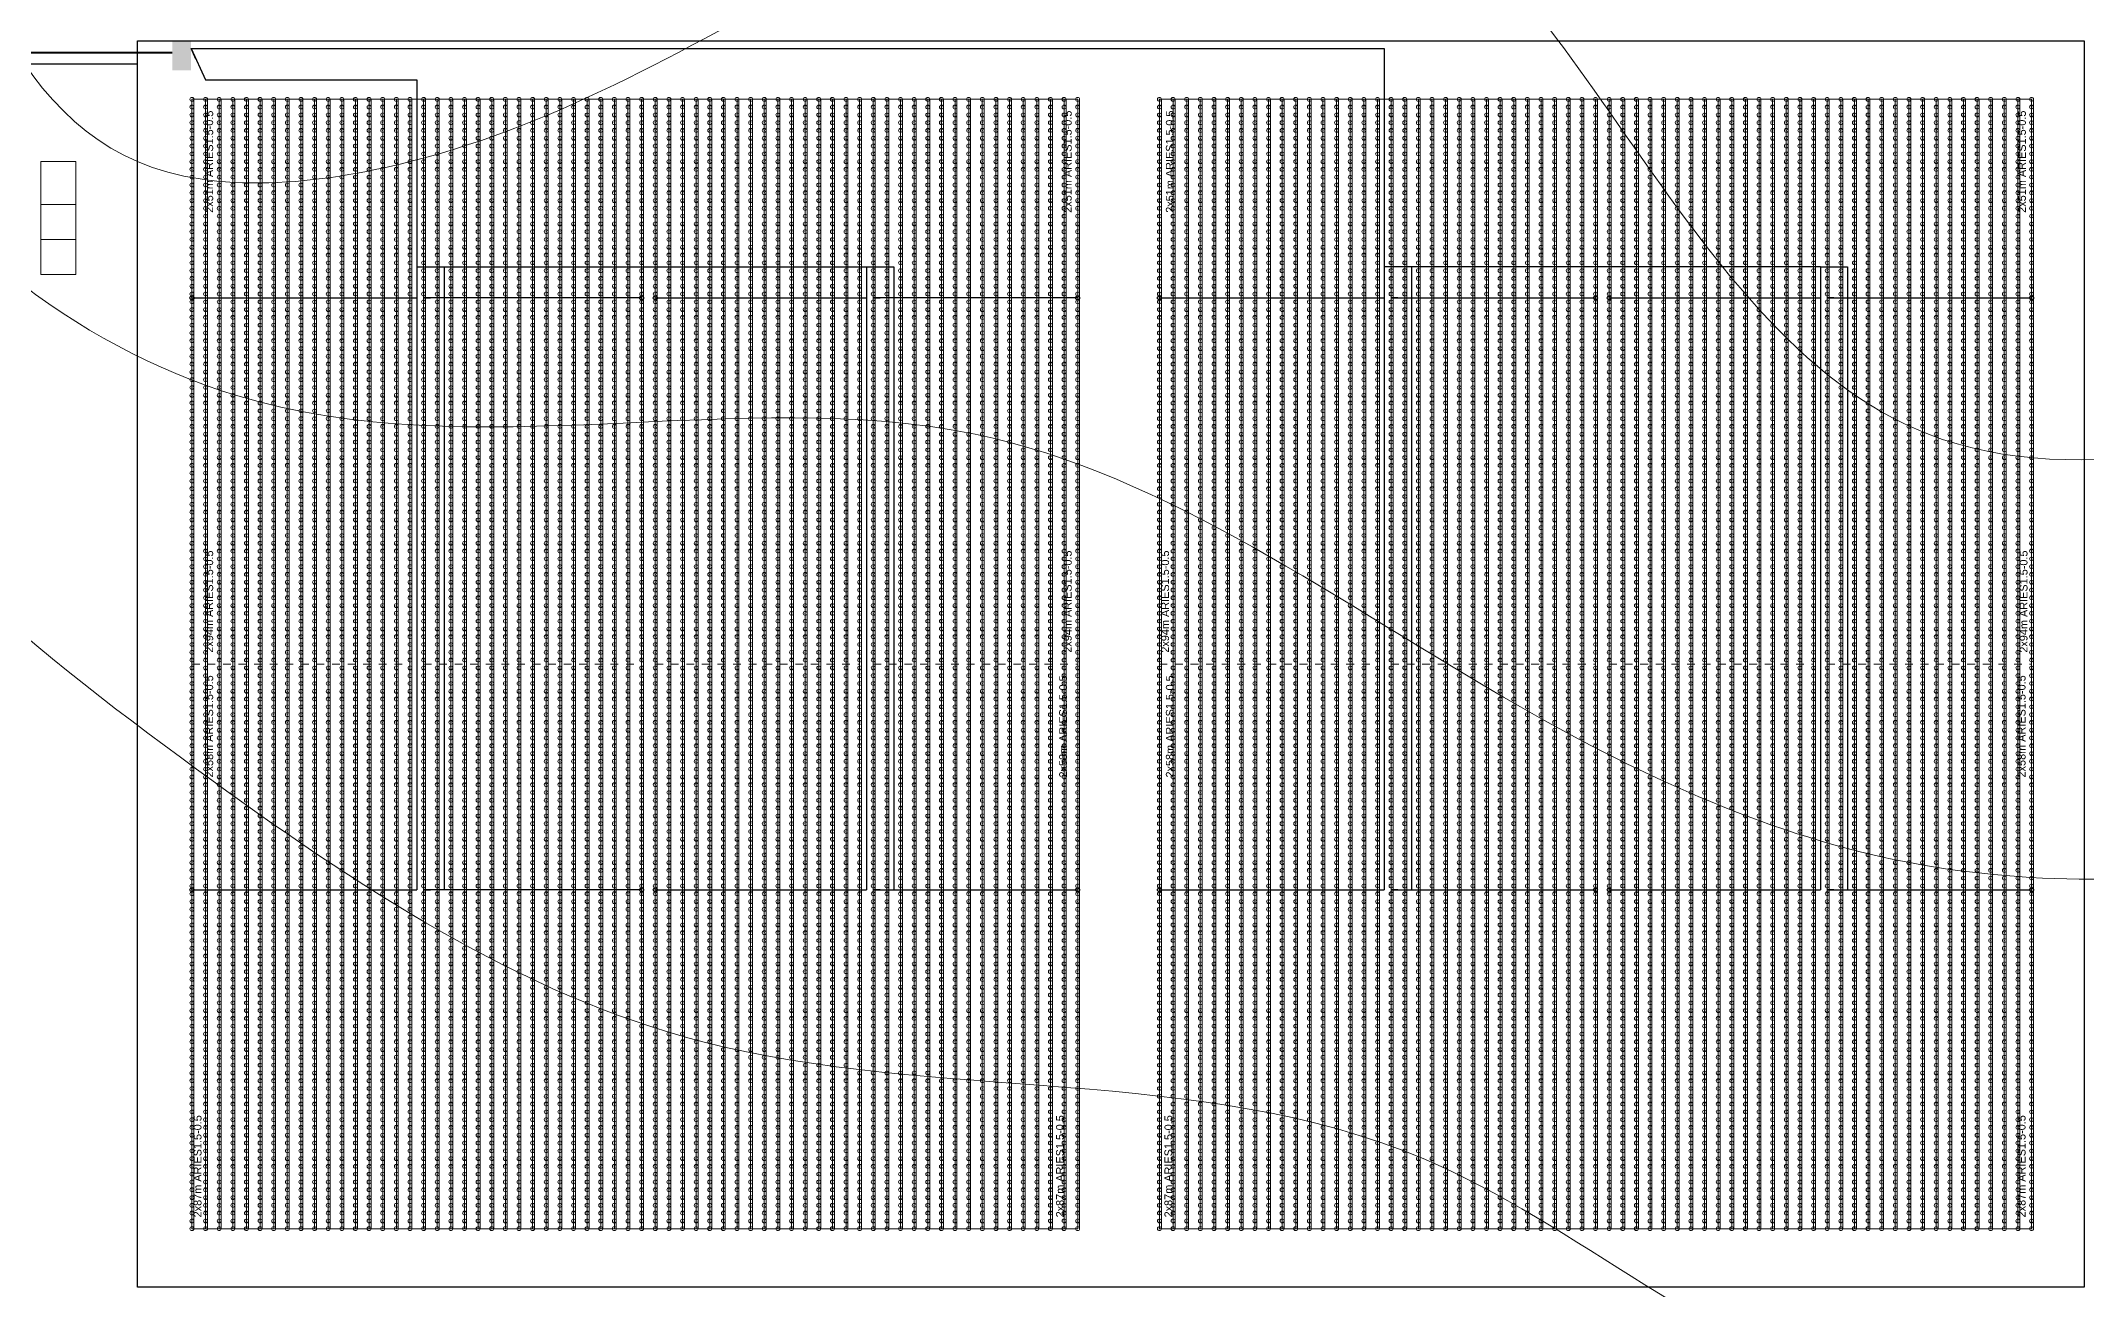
# Model space of a CAD drawing. Extents: x -405 to 744, y -1220 to 687.
# Drawn here: x 0 to 525, y -289 to 31 of the extents above; entities that cross this region are included whole.
import ezdxf

# ---------------------------------------------------------------- set-up
doc = ezdxf.new("R2010")
doc.units = 0
doc.header["$PDMODE"] = 32
doc.header["$PDSIZE"] = 1
doc.linetypes.add('Limite', pattern=[4, 2, -2])
doc.layers.get('0').update_dxf_attribs({"linetype": 'CONTINUOUS', "lineweight": 9})
doc.layers.get('Defpoints').update_dxf_attribs({"linetype": 'CONTINUOUS'})
for name, color, linetype, lineweight in [('Curvas', 8, 'CONTINUOUS', 9), ('Cálculos', 154, 'CONTINUOUS', 9), ('Estacas-uva', 8, 'CONTINUOUS', 15), ('Filtros', 5, 'CONTINUOUS', 15), ('Limite', 7, 'Limite', 9), ('Limite de Válvulas', 7, 'CONTINUOUS', 9), ('LP050-PN040', 4, 'CONTINUOUS', 30), ('LP075-PN040', 1, 'CONTINUOUS', 30), ('LP100-PN040', 160, 'CONTINUOUS', 30), ('LP125-PN060', 212, 'CONTINUOUS', 40), ('Poligonal', 7, 'CONTINUOUS', 30), ('T-nº de emissor', 7, 'CONTINUOUS', 9), ('Tubo Gotejador', 72, 'CONTINUOUS', 9)]:
    doc.layers.add(name, color=color, linetype=linetype, lineweight=lineweight)
doc.layers.add('Final de Ramal 50', color=4, linetype='CONTINUOUS', lineweight=30, plot=False)
doc.styles.add('TEXTO EMISSOR', font='arial.ttf', dxfattribs={"height": 2})
doc.dimstyles.new('2xARIES1.5-0.5', dxfattribs={"dimscale": 0, "dimtxt": 3, "dimasz": 0.01, "dimexe": 0, "dimexo": 0, "dimgap": 1.5, "dimtad": 3, "dimjust": 1, "dimdec": 0, "dimzin": 12, "dimdsep": 46, "dimtxsty": 'TEXTO EMISSOR', "dimblk": 'NONE', "dimcen": 2.5, "dimse1": 1, "dimse2": 1, "dimsd1": 1, "dimsd2": 1, "dimclrd": 7, "dimclre": 7, "dimclrt": 256, "dimadec": 0, "dimazin": 0, "dimtfac": 1, "dimtdec": 0, "dimtmove": 0, "dimatfit": 3, "dimldrblk": 'OPEN', "dimfxl": 1, "dimtolj": 1, "dimtzin": 0, "dimarcsym": 0})

msp = doc.modelspace()

# ---------------------------------------------------------------- blocks, each defined once
blk = doc.blocks.new('*D147')
at = {"layer": 'Defpoints', "color": 0}
for p in [(38.8, 16), (38.8, -35), (45.8, -35)]:
    blk.add_point(p, dxfattribs=at)
at = {"layer": 'T-nº de emissor', "insert": (43.266, -0.024), "char_height": 2, "attachment_point": 5, "rotation": 90, "style": 'TEXTO EMISSOR'}
blk.add_mtext('\\A1;2x51m ARIES1.5-0.5', dxfattribs=at)
blk = doc.blocks.new('_None')
blk = doc.blocks.new('_OPEN')
at = {"color": 0, "linetype": 'ByBlock'}
for p, q in [((-1, 0), (0, 0)), ((0, 0), (-1, 0)), ((0, 0), (-1, 0))]:
    blk.add_line(p, q, dxfattribs=at)
blk = doc.blocks.new('*D148')
at = {"layer": 'Defpoints', "color": 0}
for p in [(38.8, -35), (45.8, -35), (38.8, -129)]:
    blk.add_point(p, dxfattribs=at)
at = {"layer": 'T-nº de emissor', "insert": (43.266, -112.976), "char_height": 2, "attachment_point": 5, "rotation": 90, "style": 'TEXTO EMISSOR'}
blk.add_mtext('\\A1;2x94m ARIES1.5-0.5', dxfattribs=at)
blk = doc.blocks.new('*D150')
at = {"layer": 'Defpoints', "color": 0}
for p in [(38.8, -129), (38.8, -187), (45.8, -187)]:
    blk.add_point(p, dxfattribs=at)
at = {"layer": 'T-nº de emissor', "insert": (43.266, -145.024), "char_height": 2, "attachment_point": 5, "rotation": 90, "style": 'TEXTO EMISSOR'}
blk.add_mtext('\\A1;2x58m ARIES1.5-0.5', dxfattribs=at)
blk = doc.blocks.new('*D151')
at = {"layer": 'Defpoints', "color": 0}
for p in [(38.8, -187), (42.8, -187), (38.8, -274)]:
    blk.add_point(p, dxfattribs=at)
at = {"layer": 'T-nº de emissor', "insert": (40.266, -257.976), "char_height": 2, "attachment_point": 5, "rotation": 90, "style": 'TEXTO EMISSOR'}
blk.add_mtext('\\A1;2x87m ARIES1.5-0.5', dxfattribs=at)
blk = doc.blocks.new('*D152')
at = {"layer": 'Defpoints', "color": 0}
for p in [(264.3, -187), (266.3, -187), (266.3, -274)]:
    blk.add_point(p, dxfattribs=at)
at = {"layer": 'T-nº de emissor', "insert": (261.766, -257.976), "char_height": 2, "attachment_point": 5, "rotation": 90, "style": 'TEXTO EMISSOR'}
blk.add_mtext('\\A1;2x87m ARIES1.5-0.5', dxfattribs=at)
blk = doc.blocks.new('*D154')
at = {"layer": 'Defpoints', "color": 0}
for p in [(266.3, 16), (266.3, -35), (266.3, -35)]:
    blk.add_point(p, dxfattribs=at)
at = {"layer": 'T-nº de emissor', "insert": (263.766, -0.024), "char_height": 2, "attachment_point": 5, "rotation": 90, "style": 'TEXTO EMISSOR'}
blk.add_mtext('\\A1;2x51m ARIES1.5-0.5', dxfattribs=at)
blk = doc.blocks.new('*D156')
at = {"layer": 'Defpoints', "color": 0}
for p in [(266.3, -35), (266.3, -35), (266.3, -129)]:
    blk.add_point(p, dxfattribs=at)
at = {"layer": 'T-nº de emissor', "insert": (263.766, -112.976), "char_height": 2, "attachment_point": 5, "rotation": 90, "style": 'TEXTO EMISSOR'}
blk.add_mtext('\\A1;2x94m ARIES1.5-0.5', dxfattribs=at)
blk = doc.blocks.new('*D157')
at = {"layer": 'Defpoints', "color": 0}
for p in [(266.3, -129), (265.1, -187), (266.3, -187)]:
    blk.add_point(p, dxfattribs=at)
at = {"layer": 'T-nº de emissor', "insert": (262.566, -145.024), "char_height": 2, "attachment_point": 5, "rotation": 90, "style": 'TEXTO EMISSOR'}
blk.add_mtext('\\A1;2x58m ARIES1.5-0.5', dxfattribs=at)
blk = doc.blocks.new('*D163')
at = {"layer": 'Defpoints', "color": 0}
for p in [(287.3, -35), (291.3, -35), (287.3, -129)]:
    blk.add_point(p, dxfattribs=at)
at = {"layer": 'T-nº de emissor', "insert": (288.766, -112.976), "char_height": 2, "attachment_point": 5, "rotation": 90, "style": 'TEXTO EMISSOR'}
blk.add_mtext('\\A1;2x94m ARIES1.5-0.5', dxfattribs=at)
blk = doc.blocks.new('*D164')
at = {"layer": 'Defpoints', "color": 0}
for p in [(287.3, -129), (287.3, -187), (292.5, -187)]:
    blk.add_point(p, dxfattribs=at)
at = {"layer": 'T-nº de emissor', "insert": (289.966, -145.024), "char_height": 2, "attachment_point": 5, "rotation": 90, "style": 'TEXTO EMISSOR'}
blk.add_mtext('\\A1;2x58m ARIES1.5-0.5', dxfattribs=at)
blk = doc.blocks.new('*D165')
at = {"layer": 'Defpoints', "color": 0}
for p in [(292.13, -187), (292.13, -187), (292.13, -274)]:
    blk.add_point(p, dxfattribs=at)
at = {"layer": 'T-nº de emissor', "insert": (289.6, -257.98), "char_height": 2, "attachment_point": 5, "rotation": 90, "style": 'TEXTO EMISSOR'}
blk.add_mtext('\\A1;2x87m ARIES1.5-0.5', dxfattribs=at)
blk = doc.blocks.new('*D166')
at = {"layer": 'Defpoints', "color": 0}
for p in [(287.3, 16), (287.3, -35), (292.5, -35)]:
    blk.add_point(p, dxfattribs=at)
at = {"layer": 'T-nº de emissor', "insert": (289.966, -0.024), "char_height": 2, "attachment_point": 5, "rotation": 90, "style": 'TEXTO EMISSOR'}
blk.add_mtext('\\A1;2x51m ARIES1.5-0.5', dxfattribs=at)
blk = doc.blocks.new('*D169')
at = {"layer": 'Defpoints', "color": 0}
for p in [(512.98, 16), (511.38, -35), (512.98, -35)]:
    blk.add_point(p, dxfattribs=at)
at = {"layer": 'T-nº de emissor', "insert": (508.85, -0.02), "char_height": 2, "attachment_point": 5, "rotation": 90, "style": 'TEXTO EMISSOR'}
blk.add_mtext('\\A1;2x51m ARIES1.5-0.5', dxfattribs=at)
blk = doc.blocks.new('*D170')
at = {"layer": 'Defpoints', "color": 0}
for p in [(511.3, -35), (511.8, -35), (511.3, -129)]:
    blk.add_point(p, dxfattribs=at)
at = {"layer": 'T-nº de emissor', "insert": (509.266, -112.976), "char_height": 2, "attachment_point": 5, "rotation": 90, "style": 'TEXTO EMISSOR'}
blk.add_mtext('\\A1;2x94m ARIES1.5-0.5', dxfattribs=at)
blk = doc.blocks.new('*D171')
at = {"layer": 'Defpoints', "color": 0}
for p in [(511.3, -129), (511.3, -187), (511.3, -187)]:
    blk.add_point(p, dxfattribs=at)
at = {"layer": 'T-nº de emissor', "insert": (508.766, -145.024), "char_height": 2, "attachment_point": 5, "rotation": 90, "style": 'TEXTO EMISSOR'}
blk.add_mtext('\\A1;2x58m ARIES1.5-0.5', dxfattribs=at)
blk = doc.blocks.new('*D172')
at = {"layer": 'Defpoints', "color": 0}
for p in [(511.3, -187), (511.3, -187), (511.3, -274)]:
    blk.add_point(p, dxfattribs=at)
at = {"layer": 'T-nº de emissor', "insert": (508.766, -257.976), "char_height": 2, "attachment_point": 5, "rotation": 90, "style": 'TEXTO EMISSOR'}
blk.add_mtext('\\A1;2x87m ARIES1.5-0.5', dxfattribs=at)
blk = doc.blocks.new('*T175')
at = {"color": 0, "lineweight": -2}
for p, q in [((0, 0), (9, 0)), ((0, 0), (0, -29)), ((9, 0), (9, -29)), ((0, -11), (9, -11)), ((0, -20), (9, -20)), ((0, -29), (9, -29))]:
    blk.add_line(p, q, dxfattribs=at)

# ---------------------------------------------------------------- dimensions: what is measured, and where the dimension line sits
at = {"layer": 'T-nº de emissor', "color": 1}
for p1, p2, distance, picture, middle in [((38.8, 16), (38.8, -35), 7, '*D147', (43.27, -0.02)), ((266.3, 16), (266.3, -35), 0, '*D154', (263.77, -0.02)), ((266.3, -129), (266.3, -35), 0, '*D156', (263.77, -112.98)), ((38.8, -129), (38.8, -187), 7, '*D150', (43.27, -145.02)), ((266.3, -129), (266.3, -187), -1.2, '*D157', (262.57, -145.02)), ((38.8, -274), (38.8, -187), -4, '*D151', (40.27, -257.98)), ((266.3, -274), (266.3, -187), 2, '*D152', (261.77, -257.98))]:
    dim = msp.add_aligned_dim(p1=p1, p2=p2, distance=distance, dimstyle='2xARIES1.5-0.5', override={"dimscale": 1, "dimpost": '2x<>m ARIES1.5-0.5'}, dxfattribs=at)
    dim.commit()
    dim.dimension.update_dxf_attribs({"geometry": picture, "text_midpoint": middle})
at = {"layer": 'T-nº de emissor'}
for p1, p2, distance, picture, middle in [((287.3, 16), (287.3, -35), 5.2, '*D166', (289.97, -0.02)), ((512.98, 16), (512.98, -35), -1.6, '*D169', (508.85, -0.02)), ((287.3, -129), (287.3, -35), -4, '*D163', (288.77, -112.98)), ((511.3, -129), (511.3, -35), -0.5, '*D170', (509.27, -112.98)), ((287.3, -129), (287.3, -187), 5.2, '*D164', (289.97, -145.02)), ((511.3, -129), (511.3, -187), 0, '*D171', (508.77, -145.02)), ((292.13, -274), (292.13, -187), 0, '*D165', (289.6, -257.98)), ((511.3, -274), (511.3, -187), 0, '*D172', (508.77, -257.98))]:
    dim = msp.add_aligned_dim(p1=p1, p2=p2, distance=distance, dimstyle='2xARIES1.5-0.5', override={"dimscale": 1, "dimpost": '2x<>m ARIES1.5-0.5'}, dxfattribs=at)
    dim.commit()
    dim.dimension.update_dxf_attribs({"geometry": picture, "text_midpoint": middle})
at = {"layer": 'T-nº de emissor', "color": 1}
dim = msp.add_linear_dim(base=(45.8, -35), p1=(38.8, -129), p2=(38.8, -35), angle=90, dimstyle='2xARIES1.5-0.5', override={"dimscale": 1, "dimpost": '2x<>m ARIES1.5-0.5'}, dxfattribs=at)
dim.commit()
dim.dimension.update_dxf_attribs({"geometry": '*D148', "text_midpoint": (43.27, -112.98)})

# ---------------------------------------------------------------- linework, layer by layer
at = {"layer": 'Curvas'}
for points in [[(-90, 210), (-90, 84), (-70, -41), (40, -156), (170, -226), (355, -256), (470, -316), (545, -321), (610, -326)], [(-60, 210), (-50, 20), (50, -60), (240, -70), (380, -140), (480, -180), (580, -180), (630, -170)], [(-20, 210), (-30, 120), (24.8, 0), (94.8, 0), (204.8, 50), (334.8, 80), (404.8, 10), (484.8, -70), (614.8, -50), (644.8, -30)]]:
    msp.add_spline(points, degree=3, dxfattribs=at)
at = {"layer": 'Cálculos'}
for points in [[(24.8, 31), (524.8, 31)], [(24.8, 31), (24.8, -289)], [(38.6, 31), (524.8, 31)], [(524.8, 31), (524.8, -289)], [(24.8, -289), (510.8, -289)]]:
    msp.add_lwpolyline(points, dxfattribs=at)
at = {"layer": 'Estacas-uva'}
for p in [(38.8, 16), (42.3, 16), (45.8, 16), (49.3, 16), (52.8, 16), (56.3, 16), (59.8, 16), (63.3, 16), (66.8, 16), (70.3, 16), (73.8, 16), (77.3, 16), (80.8, 16), (84.3, 16), (87.8, 16), (91.3, 16), (94.8, 16), (98.3, 16), (101.8, 16), (105.3, 16), (108.8, 16), (112.3, 16), (115.8, 16), (119.3, 16), (122.8, 16), (126.3, 16), (129.8, 16), (133.3, 16), (136.8, 16), (140.3, 16), (143.8, 16), (147.3, 16), (150.8, 16), (154.3, 16), (157.8, 16), (161.3, 16), (164.8, 16), (168.3, 16), (171.8, 16), (175.3, 16), (178.8, 16), (182.3, 16), (185.8, 16), (189.3, 16), (192.8, 16), (196.3, 16), (199.8, 16), (203.3, 16), (206.8, 16), (210.3, 16), (213.8, 16), (217.3, 16), (220.8, 16), (224.3, 16), (227.8, 16), (231.3, 16), (234.8, 16), (238.3, 16), (241.8, 16), (245.3, 16), (248.8, 16), (252.3, 16), (255.8, 16), (259.3, 16), (262.8, 16), (266.3, 16), (287.3, 16), (290.8, 16), (294.3, 16), (297.8, 16), (301.3, 16), (304.8, 16), (308.3, 16), (311.8, 16), (315.3, 16), (318.8, 16), (322.3, 16), (325.8, 16), (329.3, 16), (332.8, 16), (336.3, 16), (339.8, 16), (343.3, 16), (346.8, 16), (350.3, 16), (353.8, 16), (357.3, 16), (360.8, 16), (364.3, 16), (367.8, 16), (371.3, 16), (374.8, 16), (378.3, 16), (381.8, 16), (385.3, 16), (388.8, 16), (392.3, 16), (395.8, 16), (399.3, 16), (402.8, 16), (406.3, 16), (409.8, 16), (413.3, 16), (416.8, 16), (420.3, 16), (423.8, 16), (427.3, 16), (430.8, 16), (434.3, 16), (437.8, 16), (441.3, 16), (444.8, 16), (448.3, 16), (451.8, 16), (455.3, 16), (458.8, 16), (462.3, 16), (465.8, 16), (469.3, 16), (472.8, 16), (476.3, 16), (479.8, 16), (483.3, 16), (486.8, 16), (490.3, 16), (493.8, 16), (497.3, 16), (500.8, 16), (504.3, 16), (507.8, 16), (511.3, 16), (38.8, 14), (38.8, 12), (38.8, 10), (42.3, 14), (42.3, 12), (42.3, 10), (45.8, 14), (45.8, 12), (45.8, 10), (49.3, 14), (49.3, 12), (49.3, 10), (52.8, 14), (52.8, 12), (52.8, 10), (56.3, 14), (56.3, 12), (56.3, 10), (59.8, 14), (59.8, 12), (59.8, 10), (63.3, 14), (63.3, 12), (63.3, 10), (66.8, 14), (66.8, 12), (66.8, 10), (70.3, 14), (70.3, 12), (70.3, 10), (73.8, 14), (73.8, 12), (73.8, 10), (77.3, 14), (77.3, 12), (77.3, 10), (80.8, 14), (80.8, 12), (80.8, 10), (84.3, 14), (84.3, 12), (84.3, 10), (87.8, 14), (87.8, 12), (87.8, 10), (91.3, 14), (91.3, 12), (91.3, 10), (94.8, 14), (94.8, 12), (94.8, 10), (98.3, 14), (98.3, 12), (98.3, 10), (101.8, 14), (101.8, 12), (101.8, 10), (105.3, 14), (105.3, 12), (105.3, 10), (108.8, 14), (108.8, 12), (108.8, 10), (112.3, 14), (112.3, 12), (112.3, 10), (115.8, 14), (115.8, 12), (115.8, 10), (119.3, 14), (119.3, 12), (119.3, 10), (122.8, 14), (122.8, 12), (122.8, 10), (126.3, 14), (126.3, 12), (126.3, 10), (129.8, 14), (129.8, 12), (129.8, 10), (133.3, 14), (133.3, 12), (133.3, 10), (136.8, 14), (136.8, 12), (136.8, 10), (140.3, 14), (140.3, 12), (140.3, 10), (143.8, 14), (143.8, 12), (143.8, 10), (147.3, 14), (147.3, 12), (147.3, 10), (150.8, 14), (150.8, 12), (150.8, 10), (154.3, 14), (154.3, 12), (154.3, 10), (157.8, 14), (157.8, 12), (157.8, 10), (161.3, 14), (161.3, 12), (161.3, 10), (164.8, 14), (164.8, 12), (164.8, 10), (168.3, 14), (168.3, 12), (168.3, 10), (171.8, 14), (171.8, 12), (171.8, 10), (175.3, 14), (175.3, 12), (175.3, 10), (178.8, 14), (178.8, 12), (178.8, 10), (182.3, 14), (182.3, 12), (182.3, 10), (185.8, 14), (185.8, 12), (185.8, 10), (189.3, 14), (189.3, 12), (189.3, 10), (192.8, 14), (192.8, 12), (192.8, 10), (196.3, 14), (196.3, 12), (196.3, 10), (199.8, 14), (199.8, 12), (199.8, 10), (203.3, 14), (203.3, 12), (203.3, 10), (206.8, 14), (206.8, 12), (206.8, 10), (210.3, 14), (210.3, 12), (210.3, 10), (213.8, 14), (213.8, 12), (213.8, 10), (217.3, 14), (217.3, 12), (217.3, 10), (220.8, 14), (220.8, 12), (220.8, 10), (224.3, 14), (224.3, 12), (224.3, 10), (227.8, 14), (227.8, 12), (227.8, 10), (231.3, 14), (231.3, 12), (231.3, 10), (234.8, 14), (234.8, 12), (234.8, 10), (238.3, 14), (238.3, 12), (238.3, 10), (241.8, 14), (241.8, 12), (241.8, 10), (245.3, 14), (245.3, 12), (245.3, 10), (248.8, 14), (248.8, 12), (248.8, 10), (252.3, 14), (252.3, 12), (252.3, 10), (255.8, 14), (255.8, 12), (255.8, 10), (259.3, 14), (259.3, 12), (259.3, 10), (262.8, 14), (262.8, 12), (262.8, 10), (266.3, 14), (266.3, 12), (266.3, 10), (287.3, 14), (287.3, 12), (287.3, 10), (290.8, 14), (290.8, 12), (290.8, 10), (294.3, 14), (294.3, 12), (294.3, 10), (297.8, 14), (297.8, 12), (297.8, 10), (301.3, 14), (301.3, 12), (301.3, 10), (304.8, 14), (304.8, 12), (304.8, 10), (308.3, 14), (308.3, 12), (308.3, 10), (311.8, 14), (311.8, 12), (311.8, 10), (315.3, 14), (315.3, 12), (315.3, 10), (318.8, 14), (318.8, 12), (318.8, 10), (322.3, 14), (322.3, 12), (322.3, 10), (325.8, 14), (325.8, 12), (325.8, 10), (329.3, 14), (329.3, 12), (329.3, 10), (332.8, 14), (332.8, 12), (332.8, 10), (336.3, 14), (336.3, 12), (336.3, 10), (339.8, 14), (339.8, 12), (339.8, 10), (343.3, 14), (343.3, 12), (343.3, 10), (346.8, 14), (346.8, 12), (346.8, 10), (350.3, 14), (350.3, 12), (350.3, 10), (353.8, 14), (353.8, 12), (353.8, 10), (357.3, 14), (357.3, 12), (357.3, 10), (360.8, 14), (360.8, 12), (360.8, 10), (364.3, 14), (364.3, 12), (364.3, 10), (367.8, 14), (367.8, 12), (367.8, 10), (371.3, 14), (371.3, 12), (371.3, 10), (374.8, 14), (374.8, 12), (374.8, 10), (378.3, 14), (378.3, 12), (378.3, 10), (381.8, 14), (381.8, 12), (381.8, 10), (385.3, 14), (385.3, 12), (385.3, 10), (388.8, 14), (388.8, 12), (388.8, 10), (392.3, 14), (392.3, 12), (392.3, 10), (395.8, 14), (395.8, 12), (395.8, 10), (399.3, 14), (399.3, 12), (399.3, 10), (402.8, 14), (402.8, 12), (402.8, 10), (406.3, 14), (406.3, 12), (406.3, 10), (409.8, 14), (409.8, 12), (409.8, 10), (413.3, 14), (413.3, 12), (413.3, 10), (416.8, 14), (416.8, 12), (416.8, 10), (420.3, 14), (420.3, 12), (420.3, 10), (423.8, 14), (423.8, 12), (423.8, 10), (427.3, 14), (427.3, 12), (427.3, 10), (430.8, 14), (430.8, 12), (430.8, 10), (434.3, 14), (434.3, 12), (434.3, 10), (437.8, 14), (437.8, 12), (437.8, 10), (441.3, 14), (441.3, 12), (441.3, 10), (444.8, 14), (444.8, 12), (444.8, 10), (448.3, 14), (448.3, 12), (448.3, 10), (451.8, 14), (451.8, 12), (451.8, 10), (455.3, 14), (455.3, 12), (455.3, 10), (458.8, 14), (458.8, 12), (458.8, 10), (462.3, 14), (462.3, 12), (462.3, 10), (465.8, 14), (465.8, 12), (465.8, 10), (469.3, 14), (469.3, 12), (469.3, 10), (472.8, 14), (472.8, 12), (472.8, 10), (476.3, 14), (476.3, 12), (476.3, 10), (479.8, 14), (479.8, 12), (479.8, 10), (483.3, 14), (483.3, 12), (483.3, 10), (486.8, 14), (486.8, 12), (486.8, 10), (490.3, 14), (490.3, 12), (490.3, 10), (493.8, 14), (493.8, 12), (493.8, 10), (497.3, 14), (497.3, 12), (497.3, 10), (500.8, 14), (500.8, 12), (500.8, 10), (504.3, 14), (504.3, 12), (504.3, 10), (507.8, 14), (507.8, 12), (507.8, 10), (511.3, 14), (511.3, 12), (511.3, 10), (38.8, 8), (38.8, 6), (42.3, 8), (42.3, 6), (45.8, 8), (45.8, 6), (49.3, 8), (49.3, 6), (52.8, 8), (52.8, 6), (56.3, 8), (56.3, 6), (59.8, 8), (59.8, 6), (63.3, 8), (63.3, 6), (66.8, 8), (66.8, 6), (70.3, 8), (70.3, 6), (73.8, 8), (73.8, 6), (77.3, 8), (77.3, 6), (80.8, 8), (80.8, 6), (84.3, 8), (84.3, 6), (87.8, 8), (87.8, 6), (91.3, 8), (91.3, 6), (94.8, 8), (94.8, 6), (98.3, 8), (98.3, 6), (101.8, 8), (101.8, 6), (105.3, 8), (105.3, 6), (108.8, 8), (108.8, 6), (112.3, 8), (112.3, 6), (115.8, 8), (115.8, 6), (119.3, 8), (119.3, 6), (122.8, 8), (122.8, 6), (126.3, 8), (126.3, 6), (129.8, 8), (129.8, 6), (133.3, 8), (133.3, 6), (136.8, 8), (136.8, 6), (140.3, 8), (140.3, 6), (143.8, 8), (143.8, 6), (147.3, 8), (147.3, 6), (150.8, 8), (150.8, 6), (154.3, 8), (154.3, 6), (157.8, 8), (157.8, 6), (161.3, 8), (161.3, 6), (164.8, 8), (164.8, 6), (168.3, 8), (168.3, 6), (171.8, 8), (171.8, 6), (175.3, 8), (175.3, 6), (178.8, 8), (178.8, 6), (182.3, 8), (182.3, 6), (185.8, 8), (185.8, 6), (189.3, 8), (189.3, 6), (192.8, 8), (192.8, 6), (196.3, 8), (196.3, 6), (199.8, 8), (199.8, 6), (203.3, 8), (203.3, 6), (206.8, 8), (206.8, 6), (210.3, 8), (210.3, 6), (213.8, 8), (213.8, 6), (217.3, 8), (217.3, 6), (220.8, 8), (220.8, 6), (224.3, 8), (224.3, 6), (227.8, 8), (227.8, 6), (231.3, 8), (231.3, 6), (234.8, 8), (234.8, 6), (238.3, 8), (238.3, 6), (241.8, 8), (241.8, 6), (245.3, 8), (245.3, 6), (248.8, 8), (248.8, 6), (252.3, 8), (252.3, 6), (255.8, 8), (255.8, 6), (259.3, 8), (259.3, 6), (262.8, 8), (262.8, 6), (266.3, 8), (266.3, 6), (287.3, 8), (287.3, 6), (290.8, 8), (290.8, 6), (294.3, 8), (294.3, 6), (297.8, 8), (297.8, 6), (301.3, 8), (301.3, 6), (304.8, 8), (304.8, 6), (308.3, 8), (308.3, 6), (311.8, 8), (311.8, 6), (315.3, 8), (315.3, 6), (318.8, 8), (318.8, 6), (322.3, 8), (322.3, 6), (325.8, 8), (325.8, 6), (329.3, 8), (329.3, 6), (332.8, 8), (332.8, 6), (336.3, 8), (336.3, 6), (339.8, 8), (339.8, 6), (343.3, 8), (343.3, 6), (346.8, 8), (346.8, 6), (350.3, 8), (350.3, 6), (353.8, 8), (353.8, 6), (357.3, 8), (357.3, 6), (360.8, 8), (360.8, 6), (364.3, 8), (364.3, 6), (367.8, 8), (367.8, 6), (371.3, 8), (371.3, 6), (374.8, 8), (374.8, 6), (378.3, 8), (378.3, 6), (381.8, 8), (381.8, 6), (385.3, 8), (385.3, 6), (388.8, 8), (388.8, 6), (392.3, 8), (392.3, 6), (395.8, 8), (395.8, 6), (399.3, 8), (399.3, 6), (402.8, 8), (402.8, 6), (406.3, 8), (406.3, 6), (409.8, 8), (409.8, 6), (413.3, 8), (413.3, 6), (416.8, 8), (416.8, 6), (420.3, 8), (420.3, 6), (423.8, 8), (423.8, 6), (427.3, 8), (427.3, 6), (430.8, 8), (430.8, 6), (434.3, 8), (434.3, 6), (437.8, 8), (437.8, 6), (441.3, 8), (441.3, 6), (444.8, 8), (444.8, 6), (448.3, 8), (448.3, 6), (451.8, 8), (451.8, 6), (455.3, 8), (455.3, 6), (458.8, 8), (458.8, 6), (462.3, 8), (462.3, 6), (465.8, 8), (465.8, 6), (469.3, 8), (469.3, 6), (472.8, 8), (472.8, 6), (476.3, 8), (476.3, 6), (479.8, 8), (479.8, 6), (483.3, 8), (483.3, 6), (486.8, 8), (486.8, 6), (490.3, 8), (490.3, 6), (493.8, 8), (493.8, 6), (497.3, 8), (497.3, 6), (500.8, 8), (500.8, 6), (504.3, 8), (504.3, 6), (507.8, 8), (507.8, 6), (511.3, 8), (511.3, 6), (38.8, 4), (38.8, 2), (38.8, 0), (42.3, 4), (42.3, 2), (42.3, 0), (45.8, 4), (45.8, 2), (45.8, 0), (49.3, 4), (49.3, 2), (49.3, 0), (52.8, 4), (52.8, 2), (52.8, 0), (56.3, 4), (56.3, 2), (56.3, 0), (59.8, 4), (59.8, 2), (59.8, 0), (63.3, 4), (63.3, 2), (63.3, 0), (66.8, 4), (66.8, 2), (66.8, 0), (70.3, 4), (70.3, 2), (70.3, 0), (73.8, 4), (73.8, 2), (73.8, 0), (77.3, 4), (77.3, 2), (77.3, 0), (80.8, 4), (80.8, 2), (80.8, 0), (84.3, 4), (84.3, 2), (84.3, 0), (87.8, 4), (87.8, 2), (87.8, 0), (91.3, 4), (91.3, 2), (91.3, 0), (94.8, 4), (94.8, 2), (94.8, 0), (98.3, 4), (98.3, 2), (98.3, 0), (101.8, 4), (101.8, 2), (101.8, 0), (105.3, 4), (105.3, 2), (105.3, 0), (108.8, 4), (108.8, 2), (108.8, 0), (112.3, 4), (112.3, 2), (112.3, 0), (115.8, 4), (115.8, 2), (115.8, 0), (119.3, 4), (119.3, 2), (119.3, 0), (122.8, 4), (122.8, 2), (122.8, 0), (126.3, 4), (126.3, 2), (126.3, 0), (129.8, 4), (129.8, 2), (129.8, 0), (133.3, 4), (133.3, 2), (133.3, 0), (136.8, 4), (136.8, 2), (136.8, 0), (140.3, 4), (140.3, 2), (140.3, 0), (143.8, 4), (143.8, 2), (143.8, 0), (147.3, 4), (147.3, 2), (147.3, 0), (150.8, 4), (150.8, 2), (150.8, 0), (154.3, 4), (154.3, 2), (154.3, 0), (157.8, 4), (157.8, 2), (157.8, 0), (161.3, 4), (161.3, 2), (161.3, 0), (164.8, 4), (164.8, 2), (164.8, 0), (168.3, 4), (168.3, 2), (168.3, 0), (171.8, 4), (171.8, 2), (171.8, 0), (175.3, 4), (175.3, 2), (175.3, 0), (178.8, 4), (178.8, 2), (178.8, 0), (182.3, 4), (182.3, 2), (182.3, 0), (185.8, 4), (185.8, 2), (185.8, 0), (189.3, 4), (189.3, 2), (189.3, 0), (192.8, 4), (192.8, 2), (192.8, 0), (196.3, 4), (196.3, 2), (196.3, 0), (199.8, 4), (199.8, 2), (199.8, 0), (203.3, 4), (203.3, 2), (203.3, 0), (206.8, 4), (206.8, 2), (206.8, 0), (210.3, 4), (210.3, 2), (210.3, 0), (213.8, 4), (213.8, 2), (213.8, 0), (217.3, 4), (217.3, 2), (217.3, 0), (220.8, 4), (220.8, 2), (220.8, 0), (224.3, 4), (224.3, 2), (224.3, 0), (227.8, 4), (227.8, 2), (227.8, 0), (231.3, 4), (231.3, 2), (231.3, 0), (234.8, 4), (234.8, 2), (234.8, 0), (238.3, 4), (238.3, 2), (238.3, 0), (241.8, 4), (241.8, 2), (241.8, 0), (245.3, 4), (245.3, 2), (245.3, 0), (248.8, 4), (248.8, 2), (248.8, 0), (252.3, 4), (252.3, 2), (252.3, 0), (255.8, 4), (255.8, 2), (255.8, 0), (259.3, 4), (259.3, 2), (259.3, 0), (262.8, 4), (262.8, 2), (262.8, 0), (266.3, 4), (266.3, 2), (266.3, 0), (287.3, 4), (287.3, 2), (287.3, 0), (290.8, 4), (290.8, 2), (290.8, 0), (294.3, 4), (294.3, 2), (294.3, 0), (297.8, 4), (297.8, 2), (297.8, 0), (301.3, 4), (301.3, 2), (301.3, 0), (304.8, 4), (304.8, 2), (304.8, 0), (308.3, 4), (308.3, 2), (308.3, 0), (311.8, 4), (311.8, 2), (311.8, 0), (315.3, 4), (315.3, 2), (315.3, 0), (318.8, 4), (318.8, 2), (318.8, 0), (322.3, 4), (322.3, 2), (322.3, 0), (325.8, 4), (325.8, 2), (325.8, 0), (329.3, 4), (329.3, 2), (329.3, 0), (332.8, 4), (332.8, 2), (332.8, 0), (336.3, 4), (336.3, 2), (336.3, 0), (339.8, 4), (339.8, 2), (339.8, 0), (343.3, 4), (343.3, 2), (343.3, 0), (346.8, 4), (346.8, 2), (346.8, 0), (350.3, 4), (350.3, 2), (350.3, 0), (353.8, 4), (353.8, 2), (353.8, 0), (357.3, 4), (357.3, 2), (357.3, 0), (360.8, 4), (360.8, 2), (360.8, 0), (364.3, 4), (364.3, 2), (364.3, 0), (367.8, 4), (367.8, 2), (367.8, 0), (371.3, 4), (371.3, 2), (371.3, 0), (374.8, 4), (374.8, 2), (374.8, 0), (378.3, 4), (378.3, 2), (378.3, 0), (381.8, 4), (381.8, 2), (381.8, 0), (385.3, 4), (385.3, 2), (385.3, 0), (388.8, 4), (388.8, 2), (388.8, 0), (392.3, 4), (392.3, 2), (392.3, 0), (395.8, 4), (395.8, 2), (395.8, 0), (399.3, 4), (399.3, 2), (399.3, 0), (402.8, 4), (402.8, 2), (402.8, 0), (406.3, 4), (406.3, 2), (406.3, 0), (409.8, 4), (409.8, 2), (409.8, 0), (413.3, 4), (413.3, 2), (413.3, 0), (416.8, 4), (416.8, 2), (416.8, 0), (420.3, 4), (420.3, 2), (420.3, 0), (423.8, 4), (423.8, 2), (423.8, 0), (427.3, 4), (427.3, 2), (427.3, 0), (430.8, 4), (430.8, 2), (430.8, 0), (434.3, 4), (434.3, 2), (434.3, 0), (437.8, 4), (437.8, 2), (437.8, 0), (441.3, 4), (441.3, 2), (441.3, 0), (444.8, 4), (444.8, 2), (444.8, 0), (448.3, 4), (448.3, 2), (448.3, 0), (451.8, 4), (451.8, 2), (451.8, 0), (455.3, 4), (455.3, 2), (455.3, 0), (458.8, 4), (458.8, 2), (458.8, 0), (462.3, 4), (462.3, 2), (462.3, 0), (465.8, 4), (465.8, 2), (465.8, 0), (469.3, 4), (469.3, 2), (469.3, 0), (472.8, 4), (472.8, 2), (472.8, 0), (476.3, 4), (476.3, 2), (476.3, 0), (479.8, 4), (479.8, 2), (479.8, 0), (483.3, 4), (483.3, 2), (483.3, 0), (486.8, 4), (486.8, 2), (486.8, 0), (490.3, 4), (490.3, 2), (490.3, 0), (493.8, 4), (493.8, 2), (493.8, 0), (497.3, 4), (497.3, 2), (497.3, 0), (500.8, 4), (500.8, 2), (500.8, 0), (504.3, 4), (504.3, 2), (504.3, 0), (507.8, 4), (507.8, 2), (507.8, 0), (511.3, 4), (511.3, 2), (511.3, 0), (38.8, -2), (38.8, -4), (42.3, -2), (42.3, -4), (45.8, -2), (45.8, -4), (49.3, -2), (49.3, -4), (52.8, -2), (52.8, -4), (56.3, -2), (56.3, -4), (59.8, -2), (59.8, -4), (63.3, -2), (63.3, -4), (66.8, -2), (66.8, -4), (70.3, -2), (70.3, -4), (73.8, -2), (73.8, -4), (77.3, -2), (77.3, -4), (80.8, -2), (80.8, -4), (84.3, -2), (84.3, -4), (87.8, -2), (87.8, -4), (91.3, -2), (91.3, -4), (94.8, -2), (94.8, -4), (98.3, -2), (98.3, -4), (101.8, -2), (101.8, -4), (105.3, -2), (105.3, -4), (108.8, -2), (108.8, -4), (112.3, -2), (112.3, -4), (115.8, -2), (115.8, -4), (119.3, -2), (119.3, -4), (122.8, -2), (122.8, -4), (126.3, -2), (126.3, -4), (129.8, -2), (129.8, -4), (133.3, -2), (133.3, -4), (136.8, -2), (136.8, -4), (140.3, -2), (140.3, -4), (143.8, -2), (143.8, -4), (147.3, -2), (147.3, -4), (150.8, -2), (150.8, -4), (154.3, -2), (154.3, -4), (157.8, -2), (157.8, -4), (161.3, -2), (161.3, -4), (164.8, -2), (164.8, -4), (168.3, -2), (168.3, -4), (171.8, -2), (171.8, -4), (175.3, -2), (175.3, -4), (178.8, -2), (178.8, -4), (182.3, -2), (182.3, -4), (185.8, -2), (185.8, -4), (189.3, -2), (189.3, -4), (192.8, -2), (192.8, -4), (196.3, -2), (196.3, -4), (199.8, -2), (199.8, -4), (203.3, -2), (203.3, -4), (206.8, -2), (206.8, -4), (210.3, -2), (210.3, -4), (213.8, -2), (213.8, -4), (217.3, -2), (217.3, -4), (220.8, -2), (220.8, -4), (224.3, -2), (224.3, -4), (227.8, -2), (227.8, -4), (231.3, -2), (231.3, -4), (234.8, -2), (234.8, -4), (238.3, -2), (238.3, -4), (241.8, -2), (241.8, -4), (245.3, -2), (245.3, -4), (248.8, -2), (248.8, -4), (252.3, -2), (252.3, -4), (255.8, -2), (255.8, -4), (259.3, -2), (259.3, -4), (262.8, -2), (262.8, -4), (266.3, -2), (266.3, -4), (287.3, -2), (287.3, -4), (290.8, -2), (290.8, -4), (294.3, -2), (294.3, -4), (297.8, -2), (297.8, -4), (301.3, -2), (301.3, -4), (304.8, -2), (304.8, -4), (308.3, -2), (308.3, -4), (311.8, -2), (311.8, -4), (315.3, -2), (315.3, -4), (318.8, -2), (318.8, -4), (322.3, -2), (322.3, -4), (325.8, -2), (325.8, -4), (329.3, -2), (329.3, -4), (332.8, -2), (332.8, -4), (336.3, -2), (336.3, -4), (339.8, -2), (339.8, -4), (343.3, -2), (343.3, -4), (346.8, -2), (346.8, -4), (350.3, -2), (350.3, -4), (353.8, -2), (353.8, -4), (357.3, -2), (357.3, -4), (360.8, -2), (360.8, -4), (364.3, -2), (364.3, -4), (367.8, -2), (367.8, -4), (371.3, -2), (371.3, -4), (374.8, -2), (374.8, -4), (378.3, -2), (378.3, -4), (381.8, -2), (381.8, -4), (385.3, -2), (385.3, -4), (388.8, -2), (388.8, -4), (392.3, -2), (392.3, -4), (395.8, -2), (395.8, -4), (399.3, -2), (399.3, -4), (402.8, -2), (402.8, -4), (406.3, -2), (406.3, -4), (409.8, -2), (409.8, -4), (413.3, -2), (413.3, -4), (416.8, -2), (416.8, -4), (420.3, -2), (420.3, -4), (423.8, -2), (423.8, -4), (427.3, -2), (427.3, -4), (430.8, -2), (430.8, -4), (434.3, -2), (434.3, -4), (437.8, -2), (437.8, -4), (441.3, -2), (441.3, -4), (444.8, -2), (444.8, -4), (448.3, -2), (448.3, -4), (451.8, -2), (451.8, -4), (455.3, -2), (455.3, -4), (458.8, -2), (458.8, -4), (462.3, -2), (462.3, -4), (465.8, -2), (465.8, -4), (469.3, -2), (469.3, -4), (472.8, -2), (472.8, -4), (476.3, -2), (476.3, -4), (479.8, -2), (479.8, -4), (483.3, -2), (483.3, -4), (486.8, -2), (486.8, -4), (490.3, -2), (490.3, -4), (493.8, -2), (493.8, -4), (497.3, -2), (497.3, -4), (500.8, -2), (500.8, -4), (504.3, -2), (504.3, -4), (507.8, -2), (507.8, -4), (511.3, -2), (511.3, -4), (38.8, -6), (38.8, -8), (38.8, -10), (42.3, -6), (42.3, -8), (42.3, -10), (45.8, -6), (45.8, -8), (45.8, -10), (49.3, -6), (49.3, -8), (49.3, -10), (52.8, -6), (52.8, -8), (52.8, -10), (56.3, -6), (56.3, -8), (56.3, -10), (59.8, -6), (59.8, -8), (59.8, -10), (63.3, -6), (63.3, -8), (63.3, -10), (66.8, -6), (66.8, -8), (66.8, -10), (70.3, -6), (70.3, -8), (70.3, -10), (73.8, -6), (73.8, -8), (73.8, -10), (77.3, -6), (77.3, -8), (77.3, -10), (80.8, -6), (80.8, -8), (80.8, -10), (84.3, -6), (84.3, -8), (84.3, -10), (87.8, -6), (87.8, -8), (87.8, -10), (91.3, -6), (91.3, -8), (91.3, -10), (94.8, -6), (94.8, -8), (94.8, -10), (98.3, -6), (98.3, -8), (98.3, -10), (101.8, -6), (101.8, -8), (101.8, -10), (105.3, -6), (105.3, -8), (105.3, -10), (108.8, -6), (108.8, -8), (108.8, -10), (112.3, -6), (112.3, -8), (112.3, -10), (115.8, -6), (115.8, -8), (115.8, -10), (119.3, -6), (119.3, -8), (119.3, -10), (122.8, -6), (122.8, -8), (122.8, -10), (126.3, -6), (126.3, -8), (126.3, -10), (129.8, -6), (129.8, -8), (129.8, -10), (133.3, -6), (133.3, -8), (133.3, -10), (136.8, -6), (136.8, -8), (136.8, -10), (140.3, -6), (140.3, -8), (140.3, -10), (143.8, -6), (143.8, -8), (143.8, -10), (147.3, -6), (147.3, -8), (147.3, -10), (150.8, -6), (150.8, -8), (150.8, -10), (154.3, -6), (154.3, -8), (154.3, -10), (157.8, -6), (157.8, -8), (157.8, -10), (161.3, -6), (161.3, -8), (161.3, -10), (164.8, -6), (164.8, -8), (164.8, -10), (168.3, -6), (168.3, -8), (168.3, -10), (171.8, -6), (171.8, -8), (171.8, -10), (175.3, -6), (175.3, -8), (175.3, -10), (178.8, -6), (178.8, -8), (178.8, -10), (182.3, -6), (182.3, -8), (182.3, -10), (185.8, -6), (185.8, -8), (185.8, -10), (189.3, -6), (189.3, -8), (189.3, -10), (192.8, -6), (192.8, -8), (192.8, -10), (196.3, -6), (196.3, -8), (196.3, -10), (199.8, -6), (199.8, -8), (199.8, -10), (203.3, -6), (203.3, -8), (203.3, -10), (206.8, -6), (206.8, -8), (206.8, -10), (210.3, -6), (210.3, -8), (210.3, -10), (213.8, -6), (213.8, -8), (213.8, -10), (217.3, -6), (217.3, -8), (217.3, -10), (220.8, -6), (220.8, -8), (220.8, -10), (224.3, -6), (224.3, -8), (224.3, -10), (227.8, -6), (227.8, -8), (227.8, -10), (231.3, -6), (231.3, -8), (231.3, -10), (234.8, -6), (234.8, -8), (234.8, -10), (238.3, -6), (238.3, -8), (238.3, -10), (241.8, -6), (241.8, -8), (241.8, -10), (245.3, -6), (245.3, -8), (245.3, -10), (248.8, -6), (248.8, -8), (248.8, -10), (252.3, -6), (252.3, -8), (252.3, -10), (255.8, -6), (255.8, -8), (255.8, -10), (259.3, -6), (259.3, -8), (259.3, -10), (262.8, -6), (262.8, -8), (262.8, -10), (266.3, -6), (266.3, -8), (266.3, -10), (287.3, -6), (287.3, -8), (287.3, -10), (290.8, -6), (290.8, -8), (290.8, -10), (294.3, -6), (294.3, -8), (294.3, -10), (297.8, -6), (297.8, -8), (297.8, -10), (301.3, -6), (301.3, -8), (301.3, -10), (304.8, -6), (304.8, -8), (304.8, -10), (308.3, -6), (308.3, -8), (308.3, -10), (311.8, -6), (311.8, -8), (311.8, -10), (315.3, -6), (315.3, -8), (315.3, -10), (318.8, -6), (318.8, -8), (318.8, -10), (322.3, -6), (322.3, -8), (322.3, -10), (325.8, -6), (325.8, -8), (325.8, -10), (329.3, -6), (329.3, -8), (329.3, -10), (332.8, -6), (332.8, -8), (332.8, -10), (336.3, -6), (336.3, -8), (336.3, -10), (339.8, -6), (339.8, -8), (339.8, -10), (343.3, -6), (343.3, -8), (343.3, -10), (346.8, -6), (346.8, -8), (346.8, -10), (350.3, -6), (350.3, -8), (350.3, -10), (353.8, -6), (353.8, -8), (353.8, -10), (357.3, -6), (357.3, -8), (357.3, -10), (360.8, -6), (360.8, -8), (360.8, -10), (364.3, -6), (364.3, -8), (364.3, -10), (367.8, -6), (367.8, -8), (367.8, -10), (371.3, -6), (371.3, -8), (371.3, -10), (374.8, -6), (374.8, -8), (374.8, -10), (378.3, -6), (378.3, -8), (378.3, -10), (381.8, -6), (381.8, -8), (381.8, -10), (385.3, -6), (385.3, -8), (385.3, -10), (388.8, -6), (388.8, -8), (388.8, -10), (392.3, -6), (392.3, -8), (392.3, -10), (395.8, -6), (395.8, -8), (395.8, -10), (399.3, -6), (399.3, -8), (399.3, -10), (402.8, -6), (402.8, -8), (402.8, -10), (406.3, -6), (406.3, -8), (406.3, -10), (409.8, -6), (409.8, -8), (409.8, -10), (413.3, -6), (413.3, -8), (413.3, -10), (416.8, -6), (416.8, -8), (416.8, -10), (420.3, -6), (420.3, -8), (420.3, -10), (423.8, -6), (423.8, -8), (423.8, -10), (427.3, -6), (427.3, -8), (427.3, -10), (430.8, -6), (430.8, -8), (430.8, -10), (434.3, -6), (434.3, -8), (434.3, -10), (437.8, -6), (437.8, -8), (437.8, -10), (441.3, -6), (441.3, -8), (441.3, -10), (444.8, -6), (444.8, -8), (444.8, -10), (448.3, -6), (448.3, -8), (448.3, -10), (451.8, -6), (451.8, -8), (451.8, -10), (455.3, -6), (455.3, -8), (455.3, -10), (458.8, -6), (458.8, -8), (458.8, -10), (462.3, -6), (462.3, -8), (462.3, -10), (465.8, -6), (465.8, -8), (465.8, -10), (469.3, -6), (469.3, -8), (469.3, -10), (472.8, -6), (472.8, -8), (472.8, -10), (476.3, -6), (476.3, -8), (476.3, -10), (479.8, -6), (479.8, -8), (479.8, -10), (483.3, -6), (483.3, -8), (483.3, -10), (486.8, -6), (486.8, -8), (486.8, -10), (490.3, -6), (490.3, -8), (490.3, -10), (493.8, -6), (493.8, -8), (493.8, -10), (497.3, -6), (497.3, -8), (497.3, -10), (500.8, -6), (500.8, -8), (500.8, -10), (504.3, -6), (504.3, -8), (504.3, -10), (507.8, -6), (507.8, -8), (507.8, -10), (511.3, -6), (511.3, -8), (511.3, -10), (38.8, -12), (38.8, -14), (38.8, -16), (42.3, -12), (42.3, -14), (42.3, -16), (45.8, -12), (45.8, -14), (45.8, -16), (49.3, -12), (49.3, -14), (49.3, -16), (52.8, -12), (52.8, -14), (52.8, -16), (56.3, -12), (56.3, -14), (56.3, -16), (59.8, -12), (59.8, -14), (59.8, -16), (63.3, -12), (63.3, -14), (63.3, -16), (66.8, -12), (66.8, -14), (66.8, -16), (70.3, -12), (70.3, -14), (70.3, -16), (73.8, -12), (73.8, -14), (73.8, -16), (77.3, -12), (77.3, -14), (77.3, -16), (80.8, -12), (80.8, -14), (80.8, -16), (84.3, -12), (84.3, -14), (84.3, -16), (87.8, -12), (87.8, -14), (87.8, -16), (91.3, -12), (91.3, -14), (91.3, -16), (94.8, -12), (94.8, -14), (94.8, -16), (98.3, -12), (98.3, -14), (98.3, -16), (101.8, -12), (101.8, -14), (101.8, -16), (105.3, -12), (105.3, -14), (105.3, -16), (108.8, -12), (108.8, -14), (108.8, -16), (112.3, -12), (112.3, -14), (112.3, -16), (115.8, -12), (115.8, -14), (115.8, -16), (119.3, -12), (119.3, -14), (119.3, -16), (122.8, -12), (122.8, -14), (122.8, -16), (126.3, -12), (126.3, -14), (126.3, -16), (129.8, -12), (129.8, -14), (129.8, -16), (133.3, -12), (133.3, -14), (133.3, -16), (136.8, -12), (136.8, -14), (136.8, -16), (140.3, -12), (140.3, -14), (140.3, -16), (143.8, -12), (143.8, -14), (143.8, -16), (147.3, -12), (147.3, -14), (147.3, -16), (150.8, -12), (150.8, -14), (150.8, -16), (154.3, -12), (154.3, -14), (154.3, -16), (157.8, -12), (157.8, -14), (157.8, -16), (161.3, -12), (161.3, -14), (161.3, -16), (164.8, -12), (164.8, -14), (164.8, -16), (168.3, -12), (168.3, -14), (168.3, -16), (171.8, -12), (171.8, -14), (171.8, -16), (175.3, -12), (175.3, -14), (175.3, -16), (178.8, -12), (178.8, -14), (178.8, -16), (182.3, -12), (182.3, -14), (182.3, -16), (185.8, -12), (185.8, -14), (185.8, -16), (189.3, -12), (189.3, -14), (189.3, -16), (192.8, -12), (192.8, -14), (192.8, -16), (196.3, -12), (196.3, -14), (196.3, -16), (199.8, -12), (199.8, -14), (199.8, -16), (203.3, -12), (203.3, -14), (203.3, -16), (206.8, -12), (206.8, -14), (206.8, -16), (210.3, -12), (210.3, -14), (210.3, -16), (213.8, -12), (213.8, -14), (213.8, -16), (217.3, -12), (217.3, -14), (217.3, -16), (220.8, -12), (220.8, -14), (220.8, -16), (224.3, -12), (224.3, -14), (224.3, -16), (227.8, -12), (227.8, -14), (227.8, -16), (231.3, -12), (231.3, -14), (231.3, -16), (234.8, -12), (234.8, -14), (234.8, -16), (238.3, -12), (238.3, -14), (238.3, -16), (241.8, -12), (241.8, -14), (241.8, -16), (245.3, -12), (245.3, -14), (245.3, -16), (248.8, -12), (248.8, -14), (248.8, -16), (252.3, -12), (252.3, -14), (252.3, -16), (255.8, -12), (255.8, -14), (255.8, -16), (259.3, -12), (259.3, -14), (259.3, -16), (262.8, -12), (262.8, -14), (262.8, -16), (266.3, -12), (266.3, -14), (266.3, -16), (287.3, -12), (287.3, -14), (287.3, -16), (290.8, -12), (290.8, -14), (290.8, -16), (294.3, -12), (294.3, -14), (294.3, -16), (297.8, -12), (297.8, -14), (297.8, -16), (301.3, -12), (301.3, -14), (301.3, -16), (304.8, -12), (304.8, -14), (304.8, -16), (308.3, -12), (308.3, -14), (308.3, -16), (311.8, -12), (311.8, -14), (311.8, -16), (315.3, -12), (315.3, -14), (315.3, -16), (318.8, -12), (318.8, -14), (318.8, -16), (322.3, -12), (322.3, -14), (322.3, -16), (325.8, -12), (325.8, -14), (325.8, -16), (329.3, -12), (329.3, -14), (329.3, -16), (332.8, -12), (332.8, -14), (332.8, -16), (336.3, -12), (336.3, -14), (336.3, -16), (339.8, -12), (339.8, -14), (339.8, -16), (343.3, -12), (343.3, -14), (343.3, -16), (346.8, -12), (346.8, -14), (346.8, -16), (350.3, -12), (350.3, -14), (350.3, -16), (353.8, -12), (353.8, -14), (353.8, -16), (357.3, -12), (357.3, -14), (357.3, -16), (360.8, -12), (360.8, -14), (360.8, -16), (364.3, -12), (364.3, -14), (364.3, -16), (367.8, -12), (367.8, -14), (367.8, -16), (371.3, -12), (371.3, -14), (371.3, -16), (374.8, -12), (374.8, -14), (374.8, -16), (378.3, -12), (378.3, -14), (378.3, -16), (381.8, -12), (381.8, -14), (381.8, -16), (385.3, -12), (385.3, -14), (385.3, -16), (388.8, -12), (388.8, -14), (388.8, -16), (392.3, -12), (392.3, -14), (392.3, -16), (395.8, -12), (395.8, -14), (395.8, -16), (399.3, -12), (399.3, -14), (399.3, -16), (402.8, -12), (402.8, -14), (402.8, -16), (406.3, -12), (406.3, -14), (406.3, -16), (409.8, -12), (409.8, -14), (409.8, -16), (413.3, -12), (413.3, -14), (413.3, -16), (416.8, -12), (416.8, -14), (416.8, -16), (420.3, -12), (420.3, -14), (420.3, -16), (423.8, -12), (423.8, -14), (423.8, -16), (427.3, -12), (427.3, -14), (427.3, -16), (430.8, -12), (430.8, -14), (430.8, -16), (434.3, -12), (434.3, -14), (434.3, -16), (437.8, -12), (437.8, -14), (437.8, -16), (441.3, -12), (441.3, -14), (441.3, -16), (444.8, -12), (444.8, -14), (444.8, -16), (448.3, -12), (448.3, -14), (448.3, -16), (451.8, -12), (451.8, -14), (451.8, -16), (455.3, -12), (455.3, -14), (455.3, -16), (458.8, -12), (458.8, -14), (458.8, -16), (462.3, -12), (462.3, -14), (462.3, -16), (465.8, -12), (465.8, -14), (465.8, -16), (469.3, -12), (469.3, -14), (469.3, -16), (472.8, -12), (472.8, -14), (472.8, -16), (476.3, -12), (476.3, -14), (476.3, -16), (479.8, -12), (479.8, -14), (479.8, -16), (483.3, -12), (483.3, -14), (483.3, -16), (486.8, -12), (486.8, -14), (486.8, -16), (490.3, -12), (490.3, -14), (490.3, -16), (493.8, -12), (493.8, -14), (493.8, -16), (497.3, -12), (497.3, -14), (497.3, -16), (500.8, -12), (500.8, -14), (500.8, -16), (504.3, -12), (504.3, -14), (504.3, -16), (507.8, -12), (507.8, -14), (507.8, -16), (511.3, -12), (511.3, -14), (511.3, -16), (38.8, -18), (38.8, -20), (42.3, -18), (42.3, -20), (45.8, -18), (45.8, -20), (49.3, -18), (49.3, -20), (52.8, -18), (52.8, -20), (56.3, -18), (56.3, -20), (59.8, -18), (59.8, -20), (63.3, -18), (63.3, -20), (66.8, -18), (66.8, -20), (70.3, -18), (70.3, -20), (73.8, -18), (73.8, -20), (77.3, -18), (77.3, -20), (80.8, -18), (80.8, -20), (84.3, -18), (84.3, -20), (87.8, -18), (87.8, -20), (91.3, -18), (91.3, -20), (94.8, -18), (94.8, -20), (98.3, -18), (98.3, -20), (101.8, -18), (101.8, -20), (105.3, -18), (105.3, -20), (108.8, -18), (108.8, -20), (112.3, -18), (112.3, -20), (115.8, -18), (115.8, -20), (119.3, -18), (119.3, -20), (122.8, -18), (122.8, -20), (126.3, -18), (126.3, -20), (129.8, -18), (129.8, -20), (133.3, -18), (133.3, -20), (136.8, -18), (136.8, -20), (140.3, -18), (140.3, -20), (143.8, -18), (143.8, -20), (147.3, -18), (147.3, -20), (150.8, -18), (150.8, -20), (154.3, -18), (154.3, -20), (157.8, -18), (157.8, -20), (161.3, -18), (161.3, -20), (164.8, -18), (164.8, -20), (168.3, -18), (168.3, -20), (171.8, -18), (171.8, -20), (175.3, -18), (175.3, -20), (178.8, -18), (178.8, -20), (182.3, -18), (182.3, -20), (185.8, -18), (185.8, -20), (189.3, -18), (189.3, -20), (192.8, -18), (192.8, -20), (196.3, -18), (196.3, -20), (199.8, -18), (199.8, -20), (203.3, -18), (203.3, -20), (206.8, -18), (206.8, -20), (210.3, -18), (210.3, -20), (213.8, -18), (213.8, -20), (217.3, -18), (217.3, -20), (220.8, -18), (220.8, -20), (224.3, -18), (224.3, -20), (227.8, -18), (227.8, -20), (231.3, -18), (231.3, -20), (234.8, -18), (234.8, -20), (238.3, -18), (238.3, -20), (241.8, -18), (241.8, -20), (245.3, -18), (245.3, -20), (248.8, -18), (248.8, -20), (252.3, -18), (252.3, -20), (255.8, -18), (255.8, -20), (259.3, -18), (259.3, -20), (262.8, -18), (262.8, -20), (266.3, -18), (266.3, -20), (287.3, -18), (287.3, -20), (290.8, -18), (290.8, -20), (294.3, -18), (294.3, -20), (297.8, -18), (297.8, -20), (301.3, -18), (301.3, -20), (304.8, -18), (304.8, -20), (308.3, -18), (308.3, -20), (311.8, -18), (311.8, -20), (315.3, -18), (315.3, -20), (318.8, -18), (318.8, -20), (322.3, -18), (322.3, -20), (325.8, -18), (325.8, -20), (329.3, -18), (329.3, -20), (332.8, -18), (332.8, -20), (336.3, -18), (336.3, -20), (339.8, -18), (339.8, -20), (343.3, -18), (343.3, -20), (346.8, -18), (346.8, -20), (350.3, -18), (350.3, -20), (353.8, -18), (353.8, -20), (357.3, -18), (357.3, -20), (360.8, -18), (360.8, -20), (364.3, -18), (364.3, -20), (367.8, -18), (367.8, -20), (371.3, -18), (371.3, -20), (374.8, -18), (374.8, -20), (378.3, -18), (378.3, -20), (381.8, -18), (381.8, -20), (385.3, -18), (385.3, -20), (388.8, -18), (388.8, -20), (392.3, -18), (392.3, -20), (395.8, -18), (395.8, -20), (399.3, -18), (399.3, -20), (402.8, -18), (402.8, -20), (406.3, -18), (406.3, -20), (409.8, -18), (409.8, -20), (413.3, -18), (413.3, -20), (416.8, -18), (416.8, -20), (420.3, -18), (420.3, -20), (423.8, -18), (423.8, -20), (427.3, -18), (427.3, -20), (430.8, -18), (430.8, -20), (434.3, -18), (434.3, -20), (437.8, -18), (437.8, -20), (441.3, -18), (441.3, -20), (444.8, -18), (444.8, -20), (448.3, -18), (448.3, -20), (451.8, -18), (451.8, -20), (455.3, -18), (455.3, -20), (458.8, -18), (458.8, -20), (462.3, -18), (462.3, -20), (465.8, -18), (465.8, -20), (469.3, -18), (469.3, -20), (472.8, -18), (472.8, -20), (476.3, -18), (476.3, -20), (479.8, -18), (479.8, -20), (483.3, -18), (483.3, -20), (486.8, -18), (486.8, -20), (490.3, -18), (490.3, -20), (493.8, -18), (493.8, -20), (497.3, -18), (497.3, -20), (500.8, -18), (500.8, -20), (504.3, -18), (504.3, -20), (507.8, -18), (507.8, -20), (511.3, -18), (511.3, -20), (38.8, -22), (38.8, -24), (38.8, -26), (42.3, -22), (42.3, -24), (42.3, -26), (45.8, -22), (45.8, -24), (45.8, -26), (49.3, -22), (49.3, -24), (49.3, -26), (52.8, -22), (52.8, -24), (52.8, -26), (56.3, -22), (56.3, -24), (56.3, -26), (59.8, -22), (59.8, -24), (59.8, -26), (63.3, -22), (63.3, -24), (63.3, -26), (66.8, -22), (66.8, -24), (66.8, -26), (70.3, -22), (70.3, -24), (70.3, -26), (73.8, -22), (73.8, -24), (73.8, -26), (77.3, -22), (77.3, -24), (77.3, -26), (80.8, -22), (80.8, -24), (80.8, -26), (84.3, -22), (84.3, -24), (84.3, -26), (87.8, -22), (87.8, -24), (87.8, -26), (91.3, -22), (91.3, -24), (91.3, -26), (94.8, -22), (94.8, -24), (94.8, -26), (98.3, -22), (98.3, -24), (98.3, -26), (101.8, -22), (101.8, -24), (101.8, -26), (105.3, -22), (105.3, -24), (105.3, -26), (108.8, -22), (108.8, -24), (108.8, -26), (112.3, -22), (112.3, -24), (112.3, -26), (115.8, -22), (115.8, -24), (115.8, -26), (119.3, -22), (119.3, -24), (119.3, -26), (122.8, -22), (122.8, -24), (122.8, -26), (126.3, -22), (126.3, -24), (126.3, -26), (129.8, -22), (129.8, -24), (129.8, -26), (133.3, -22), (133.3, -24), (133.3, -26), (136.8, -22), (136.8, -24), (136.8, -26), (140.3, -22), (140.3, -24), (140.3, -26), (143.8, -22), (143.8, -24), (143.8, -26), (147.3, -22), (147.3, -24), (147.3, -26), (150.8, -22), (150.8, -24), (150.8, -26), (154.3, -22), (154.3, -24), (154.3, -26), (157.8, -22), (157.8, -24), (157.8, -26), (161.3, -22), (161.3, -24), (161.3, -26), (164.8, -22), (164.8, -24), (164.8, -26), (168.3, -22), (168.3, -24), (168.3, -26), (171.8, -22), (171.8, -24), (171.8, -26), (175.3, -22), (175.3, -24), (175.3, -26), (178.8, -22), (178.8, -24), (178.8, -26), (182.3, -22), (182.3, -24), (182.3, -26), (185.8, -22), (185.8, -24), (185.8, -26), (189.3, -22), (189.3, -24), (189.3, -26), (192.8, -22), (192.8, -24), (192.8, -26), (196.3, -22), (196.3, -24), (196.3, -26), (199.8, -22), (199.8, -24), (199.8, -26), (203.3, -22), (203.3, -24), (203.3, -26), (206.8, -22), (206.8, -24), (206.8, -26), (210.3, -22), (210.3, -24), (210.3, -26), (213.8, -22), (213.8, -24), (213.8, -26), (217.3, -22), (217.3, -24), (217.3, -26), (220.8, -22), (220.8, -24), (220.8, -26), (224.3, -22), (224.3, -24), (224.3, -26), (227.8, -22), (227.8, -24), (227.8, -26), (231.3, -22), (231.3, -24), (231.3, -26), (234.8, -22), (234.8, -24), (234.8, -26), (238.3, -22), (238.3, -24), (238.3, -26), (241.8, -22), (241.8, -24), (241.8, -26), (245.3, -22), (245.3, -24), (245.3, -26), (248.8, -22), (248.8, -24), (248.8, -26), (252.3, -22), (252.3, -24), (252.3, -26), (255.8, -22), (255.8, -24), (255.8, -26), (259.3, -22), (259.3, -24), (259.3, -26), (262.8, -22), (262.8, -24), (262.8, -26), (266.3, -22), (266.3, -24), (266.3, -26), (287.3, -22), (287.3, -24), (287.3, -26), (290.8, -22), (290.8, -24), (290.8, -26), (294.3, -22), (294.3, -24), (294.3, -26), (297.8, -22), (297.8, -24), (297.8, -26), (301.3, -22), (301.3, -24), (301.3, -26), (304.8, -22), (304.8, -24), (304.8, -26), (308.3, -22), (308.3, -24), (308.3, -26), (311.8, -22), (311.8, -24), (311.8, -26), (315.3, -22), (315.3, -24), (315.3, -26), (318.8, -22), (318.8, -24), (318.8, -26), (322.3, -22), (322.3, -24), (322.3, -26), (325.8, -22), (325.8, -24), (325.8, -26), (329.3, -22), (329.3, -24), (329.3, -26), (332.8, -22), (332.8, -24), (332.8, -26), (336.3, -22), (336.3, -24), (336.3, -26), (339.8, -22), (339.8, -24), (339.8, -26), (343.3, -22), (343.3, -24), (343.3, -26), (346.8, -22), (346.8, -24), (346.8, -26), (350.3, -22), (350.3, -24), (350.3, -26), (353.8, -22), (353.8, -24), (353.8, -26), (357.3, -22), (357.3, -24), (357.3, -26), (360.8, -22), (360.8, -24), (360.8, -26), (364.3, -22), (364.3, -24), (364.3, -26), (367.8, -22), (367.8, -24), (367.8, -26), (371.3, -22), (371.3, -24), (371.3, -26), (374.8, -22), (374.8, -24), (374.8, -26), (378.3, -22), (378.3, -24), (378.3, -26), (381.8, -22), (381.8, -24), (381.8, -26), (385.3, -22), (385.3, -24), (385.3, -26), (388.8, -22), (388.8, -24), (388.8, -26), (392.3, -22), (392.3, -24), (392.3, -26), (395.8, -22), (395.8, -24), (395.8, -26), (399.3, -22), (399.3, -24), (399.3, -26), (402.8, -22), (402.8, -24), (402.8, -26), (406.3, -22), (406.3, -24), (406.3, -26), (409.8, -22), (409.8, -24), (409.8, -26), (413.3, -22), (413.3, -24), (413.3, -26), (416.8, -22), (416.8, -24), (416.8, -26), (420.3, -22), (420.3, -24), (420.3, -26), (423.8, -22), (423.8, -24), (423.8, -26), (427.3, -22), (427.3, -24), (427.3, -26), (430.8, -22), (430.8, -24), (430.8, -26), (434.3, -22), (434.3, -24), (434.3, -26), (437.8, -22), (437.8, -24), (437.8, -26), (441.3, -22), (441.3, -24), (441.3, -26), (444.8, -22), (444.8, -24), (444.8, -26), (448.3, -22), (448.3, -24), (448.3, -26), (451.8, -22), (451.8, -24), (451.8, -26), (455.3, -22), (455.3, -24), (455.3, -26), (458.8, -22), (458.8, -24), (458.8, -26), (462.3, -22), (462.3, -24), (462.3, -26), (465.8, -22), (465.8, -24), (465.8, -26), (469.3, -22), (469.3, -24), (469.3, -26), (472.8, -22), (472.8, -24), (472.8, -26), (476.3, -22), (476.3, -24), (476.3, -26), (479.8, -22), (479.8, -24), (479.8, -26), (483.3, -22), (483.3, -24), (483.3, -26), (486.8, -22), (486.8, -24), (486.8, -26), (490.3, -22), (490.3, -24), (490.3, -26), (493.8, -22), (493.8, -24), (493.8, -26), (497.3, -22), (497.3, -24), (497.3, -26), (500.8, -22), (500.8, -24), (500.8, -26), (504.3, -22), (504.3, -24), (504.3, -26), (507.8, -22), (507.8, -24), (507.8, -26), (511.3, -22), (511.3, -24), (511.3, -26), (38.8, -28), (38.8, -30), (42.3, -28), (42.3, -30), (45.8, -28), (45.8, -30), (49.3, -28), (49.3, -30), (52.8, -28), (52.8, -30), (56.3, -28), (56.3, -30), (59.8, -28), (59.8, -30), (63.3, -28), (63.3, -30), (66.8, -28), (66.8, -30), (70.3, -28), (70.3, -30), (73.8, -28), (73.8, -30), (77.3, -28), (77.3, -30), (80.8, -28), (80.8, -30), (84.3, -28), (84.3, -30), (87.8, -28), (87.8, -30), (91.3, -28), (91.3, -30), (94.8, -28), (94.8, -30), (98.3, -28), (98.3, -30), (101.8, -28), (101.8, -30), (105.3, -28), (105.3, -30), (108.8, -28), (108.8, -30), (112.3, -28), (112.3, -30), (115.8, -28), (115.8, -30), (119.3, -28), (119.3, -30), (122.8, -28), (122.8, -30), (126.3, -28), (126.3, -30), (129.8, -28), (129.8, -30), (133.3, -28), (133.3, -30), (136.8, -28), (136.8, -30), (140.3, -28), (140.3, -30), (143.8, -28), (143.8, -30), (147.3, -28), (147.3, -30), (150.8, -28), (150.8, -30), (154.3, -28), (154.3, -30), (157.8, -28), (157.8, -30), (161.3, -28), (161.3, -30), (164.8, -28), (164.8, -30), (168.3, -28), (168.3, -30), (171.8, -28), (171.8, -30), (175.3, -28), (175.3, -30), (178.8, -28), (178.8, -30), (182.3, -28), (182.3, -30), (185.8, -28), (185.8, -30), (189.3, -28), (189.3, -30), (192.8, -28), (192.8, -30), (196.3, -28), (196.3, -30), (199.8, -28), (199.8, -30), (203.3, -28), (203.3, -30), (206.8, -28), (206.8, -30), (210.3, -28), (210.3, -30), (213.8, -28), (213.8, -30), (217.3, -28), (217.3, -30), (220.8, -28), (220.8, -30), (224.3, -28), (224.3, -30), (227.8, -28), (227.8, -30), (231.3, -28), (231.3, -30), (234.8, -28), (234.8, -30), (238.3, -28), (238.3, -30), (241.8, -28), (241.8, -30), (245.3, -28), (245.3, -30), (248.8, -28), (248.8, -30), (252.3, -28), (252.3, -30), (255.8, -28), (255.8, -30), (259.3, -28), (259.3, -30), (262.8, -28), (262.8, -30), (266.3, -28), (266.3, -30), (287.3, -28), (287.3, -30), (290.8, -28), (290.8, -30), (294.3, -28), (294.3, -30), (297.8, -28), (297.8, -30), (301.3, -28), (301.3, -30), (304.8, -28), (304.8, -30), (308.3, -28), (308.3, -30), (311.8, -28), (311.8, -30), (315.3, -28), (315.3, -30), (318.8, -28), (318.8, -30), (322.3, -28), (322.3, -30), (325.8, -28), (325.8, -30), (329.3, -28), (329.3, -30), (332.8, -28), (332.8, -30), (336.3, -28), (336.3, -30), (339.8, -28), (339.8, -30), (343.3, -28), (343.3, -30), (346.8, -28), (346.8, -30), (350.3, -28), (350.3, -30), (353.8, -28), (353.8, -30), (357.3, -28), (357.3, -30), (360.8, -28), (360.8, -30), (364.3, -28), (364.3, -30), (367.8, -28), (367.8, -30), (371.3, -28), (371.3, -30), (374.8, -28), (374.8, -30), (378.3, -28), (378.3, -30), (381.8, -28), (381.8, -30), (385.3, -28), (385.3, -30), (388.8, -28), (388.8, -30), (392.3, -28), (392.3, -30), (395.8, -28), (395.8, -30), (399.3, -28), (399.3, -30), (402.8, -28), (402.8, -30), (406.3, -28), (406.3, -30), (409.8, -28), (409.8, -30), (413.3, -28), (413.3, -30), (416.8, -28), (416.8, -30), (420.3, -28), (420.3, -30), (423.8, -28), (423.8, -30), (427.3, -28), (427.3, -30), (430.8, -28), (430.8, -30), (434.3, -28), (434.3, -30), (437.8, -28), (437.8, -30), (441.3, -28), (441.3, -30), (444.8, -28), (444.8, -30), (448.3, -28), (448.3, -30), (451.8, -28), (451.8, -30), (455.3, -28), (455.3, -30), (458.8, -28), (458.8, -30), (462.3, -28), (462.3, -30), (465.8, -28), (465.8, -30), (469.3, -28), (469.3, -30), (472.8, -28), (472.8, -30), (476.3, -28), (476.3, -30), (479.8, -28), (479.8, -30), (483.3, -28), (483.3, -30), (486.8, -28), (486.8, -30), (490.3, -28), (490.3, -30), (493.8, -28), (493.8, -30), (497.3, -28), (497.3, -30), (500.8, -28), (500.8, -30), (504.3, -28), (504.3, -30), (507.8, -28), (507.8, -30), (511.3, -28), (511.3, -30), (38.8, -32), (38.8, -34), (38.8, -36), (42.3, -32), (42.3, -34), (42.3, -36), (45.8, -32), (45.8, -34), (45.8, -36), (49.3, -32), (49.3, -34), (49.3, -36), (52.8, -32), (52.8, -34), (52.8, -36), (56.3, -32), (56.3, -34), (56.3, -36), (59.8, -32), (59.8, -34), (59.8, -36), (63.3, -32), (63.3, -34), (63.3, -36), (66.8, -32), (66.8, -34), (66.8, -36), (70.3, -32), (70.3, -34), (70.3, -36), (73.8, -32), (73.8, -34), (73.8, -36), (77.3, -32), (77.3, -34), (77.3, -36), (80.8, -32), (80.8, -34), (80.8, -36), (84.3, -32), (84.3, -34), (84.3, -36), (87.8, -32), (87.8, -34), (87.8, -36), (91.3, -32), (91.3, -34), (91.3, -36), (94.8, -32), (94.8, -34), (94.8, -36), (98.3, -32), (98.3, -34), (98.3, -36), (101.8, -32), (101.8, -34), (101.8, -36), (105.3, -32), (105.3, -34), (105.3, -36), (108.8, -32), (108.8, -34), (108.8, -36), (112.3, -32), (112.3, -34), (112.3, -36), (115.8, -32), (115.8, -34), (115.8, -36), (119.3, -32), (119.3, -34), (119.3, -36), (122.8, -32), (122.8, -34), (122.8, -36), (126.3, -32), (126.3, -34), (126.3, -36), (129.8, -32), (129.8, -34), (129.8, -36), (133.3, -32), (133.3, -34), (133.3, -36), (136.8, -32), (136.8, -34), (136.8, -36), (140.3, -32), (140.3, -34), (140.3, -36), (143.8, -32), (143.8, -34), (143.8, -36), (147.3, -32), (147.3, -34), (147.3, -36), (150.8, -32), (150.8, -34), (150.8, -36), (154.3, -32), (154.3, -34), (154.3, -36), (157.8, -32), (157.8, -34), (157.8, -36), (161.3, -32), (161.3, -34), (161.3, -36), (164.8, -32), (164.8, -34), (164.8, -36), (168.3, -32), (168.3, -34), (168.3, -36), (171.8, -32), (171.8, -34), (171.8, -36), (175.3, -32), (175.3, -34), (175.3, -36), (178.8, -32), (178.8, -34), (178.8, -36), (182.3, -32), (182.3, -34), (182.3, -36), (185.8, -32), (185.8, -34), (185.8, -36), (189.3, -32), (189.3, -34), (189.3, -36), (192.8, -32), (192.8, -34), (192.8, -36), (196.3, -32), (196.3, -34), (196.3, -36), (199.8, -32), (199.8, -34), (199.8, -36), (203.3, -32), (203.3, -34), (203.3, -36), (206.8, -32), (206.8, -34), (206.8, -36), (210.3, -32), (210.3, -34), (210.3, -36), (213.8, -32), (213.8, -34), (213.8, -36), (217.3, -32), (217.3, -34), (217.3, -36), (220.8, -32), (220.8, -34), (220.8, -36), (224.3, -32), (224.3, -34), (224.3, -36), (227.8, -32), (227.8, -34), (227.8, -36), (231.3, -32), (231.3, -34), (231.3, -36), (234.8, -32), (234.8, -34), (234.8, -36), (238.3, -32), (238.3, -34), (238.3, -36), (241.8, -32), (241.8, -34), (241.8, -36), (245.3, -32), (245.3, -34), (245.3, -36), (248.8, -32), (248.8, -34), (248.8, -36), (252.3, -32), (252.3, -34), (252.3, -36), (255.8, -32), (255.8, -34), (255.8, -36), (259.3, -32), (259.3, -34), (259.3, -36), (262.8, -32), (262.8, -34), (262.8, -36), (266.3, -32), (266.3, -34), (266.3, -36), (287.3, -32), (287.3, -34), (287.3, -36), (290.8, -32), (290.8, -34), (290.8, -36), (294.3, -32), (294.3, -34), (294.3, -36), (297.8, -32), (297.8, -34), (297.8, -36), (301.3, -32), (301.3, -34), (301.3, -36), (304.8, -32), (304.8, -34), (304.8, -36), (308.3, -32), (308.3, -34), (308.3, -36), (311.8, -32), (311.8, -34), (311.8, -36), (315.3, -32), (315.3, -34), (315.3, -36), (318.8, -32), (318.8, -34), (318.8, -36), (322.3, -32), (322.3, -34), (322.3, -36), (325.8, -32), (325.8, -34), (325.8, -36), (329.3, -32), (329.3, -34), (329.3, -36), (332.8, -32), (332.8, -34), (332.8, -36), (336.3, -32), (336.3, -34), (336.3, -36), (339.8, -32), (339.8, -34), (339.8, -36), (343.3, -32), (343.3, -34), (343.3, -36), (346.8, -32), (346.8, -34), (346.8, -36), (350.3, -32), (350.3, -34), (350.3, -36), (353.8, -32), (353.8, -34), (353.8, -36), (357.3, -32), (357.3, -34), (357.3, -36), (360.8, -32), (360.8, -34), (360.8, -36), (364.3, -32), (364.3, -34), (364.3, -36), (367.8, -32), (367.8, -34), (367.8, -36), (371.3, -32), (371.3, -34), (371.3, -36), (374.8, -32), (374.8, -34), (374.8, -36), (378.3, -32), (378.3, -34), (378.3, -36), (381.8, -32), (381.8, -34), (381.8, -36), (385.3, -32), (385.3, -34), (385.3, -36), (388.8, -32), (388.8, -34), (388.8, -36), (392.3, -32), (392.3, -34), (392.3, -36), (395.8, -32), (395.8, -34), (395.8, -36), (399.3, -32), (399.3, -34), (399.3, -36), (402.8, -32), (402.8, -34), (402.8, -36), (406.3, -32), (406.3, -34), (406.3, -36), (409.8, -32), (409.8, -34), (409.8, -36), (413.3, -32), (413.3, -34), (413.3, -36), (416.8, -32), (416.8, -34), (416.8, -36), (420.3, -32), (420.3, -34), (420.3, -36), (423.8, -32), (423.8, -34), (423.8, -36), (427.3, -32), (427.3, -34), (427.3, -36), (430.8, -32), (430.8, -34), (430.8, -36), (434.3, -32), (434.3, -34), (434.3, -36), (437.8, -32), (437.8, -34), (437.8, -36), (441.3, -32), (441.3, -34), (441.3, -36), (444.8, -32), (444.8, -34), (444.8, -36), (448.3, -32), (448.3, -34), (448.3, -36), (451.8, -32), (451.8, -34), (451.8, -36), (455.3, -32), (455.3, -34), (455.3, -36), (458.8, -32), (458.8, -34), (458.8, -36), (462.3, -32), (462.3, -34), (462.3, -36), (465.8, -32), (465.8, -34), (465.8, -36), (469.3, -32), (469.3, -34), (469.3, -36), (472.8, -32), (472.8, -34), (472.8, -36), (476.3, -32), (476.3, -34), (476.3, -36), (479.8, -32), (479.8, -34), (479.8, -36), (483.3, -32), (483.3, -34), (483.3, -36), (486.8, -32), (486.8, -34), (486.8, -36), (490.3, -32), (490.3, -34), (490.3, -36), (493.8, -32), (493.8, -34), (493.8, -36), (497.3, -32), (497.3, -34), (497.3, -36), (500.8, -32), (500.8, -34), (500.8, -36), (504.3, -32), (504.3, -34), (504.3, -36), (507.8, -32), (507.8, -34), (507.8, -36), (511.3, -32), (511.3, -34), (511.3, -36), (38.8, -38), (38.8, -40), (38.8, -42), (42.3, -38), (42.3, -40), (42.3, -42), (45.8, -38), (45.8, -40), (45.8, -42), (49.3, -38), (49.3, -40), (49.3, -42), (52.8, -38), (52.8, -40), (52.8, -42), (56.3, -38), (56.3, -40), (56.3, -42), (59.8, -38), (59.8, -40), (59.8, -42), (63.3, -38), (63.3, -40), (63.3, -42), (66.8, -38), (66.8, -40), (66.8, -42), (70.3, -38), (70.3, -40), (70.3, -42), (73.8, -38), (73.8, -40), (73.8, -42), (77.3, -38), (77.3, -40), (77.3, -42), (80.8, -38), (80.8, -40), (80.8, -42), (84.3, -38), (84.3, -40), (84.3, -42), (87.8, -38), (87.8, -40), (87.8, -42), (91.3, -38), (91.3, -40), (91.3, -42), (94.8, -38), (94.8, -40), (94.8, -42), (98.3, -38), (98.3, -40), (98.3, -42), (101.8, -38), (101.8, -40), (101.8, -42), (105.3, -38), (105.3, -40), (105.3, -42), (108.8, -38), (108.8, -40), (108.8, -42), (112.3, -38), (112.3, -40), (112.3, -42), (115.8, -38), (115.8, -40), (115.8, -42), (119.3, -38), (119.3, -40), (119.3, -42), (122.8, -38), (122.8, -40), (122.8, -42), (126.3, -38), (126.3, -40), (126.3, -42), (129.8, -38), (129.8, -40), (129.8, -42), (133.3, -38), (133.3, -40), (133.3, -42), (136.8, -38), (136.8, -40), (136.8, -42), (140.3, -38), (140.3, -40), (140.3, -42), (143.8, -38), (143.8, -40), (143.8, -42), (147.3, -38), (147.3, -40), (147.3, -42), (150.8, -38), (150.8, -40), (150.8, -42), (154.3, -38), (154.3, -40), (154.3, -42), (157.8, -38), (157.8, -40), (157.8, -42), (161.3, -38), (161.3, -40), (161.3, -42), (164.8, -38), (164.8, -40), (164.8, -42), (168.3, -38), (168.3, -40), (168.3, -42), (171.8, -38), (171.8, -40), (171.8, -42), (175.3, -38), (175.3, -40), (175.3, -42), (178.8, -38), (178.8, -40), (178.8, -42), (182.3, -38), (182.3, -40), (182.3, -42), (185.8, -38), (185.8, -40), (185.8, -42), (189.3, -38), (189.3, -40), (189.3, -42), (192.8, -38), (192.8, -40), (192.8, -42), (196.3, -38), (196.3, -40), (196.3, -42), (199.8, -38), (199.8, -40), (199.8, -42), (203.3, -38), (203.3, -40), (203.3, -42), (206.8, -38), (206.8, -40), (206.8, -42), (210.3, -38), (210.3, -40), (210.3, -42), (213.8, -38), (213.8, -40), (213.8, -42), (217.3, -38), (217.3, -40), (217.3, -42), (220.8, -38), (220.8, -40), (220.8, -42), (224.3, -38), (224.3, -40), (224.3, -42), (227.8, -38), (227.8, -40), (227.8, -42), (231.3, -38), (231.3, -40), (231.3, -42), (234.8, -38), (234.8, -40), (234.8, -42), (238.3, -38), (238.3, -40), (238.3, -42), (241.8, -38), (241.8, -40), (241.8, -42), (245.3, -38), (245.3, -40), (245.3, -42), (248.8, -38), (248.8, -40), (248.8, -42), (252.3, -38), (252.3, -40), (252.3, -42), (255.8, -38), (255.8, -40), (255.8, -42), (259.3, -38), (259.3, -40), (259.3, -42), (262.8, -38), (262.8, -40), (262.8, -42), (266.3, -38), (266.3, -40), (266.3, -42), (287.3, -38), (287.3, -40), (287.3, -42), (290.8, -38), (290.8, -40), (290.8, -42), (294.3, -38), (294.3, -40), (294.3, -42), (297.8, -38), (297.8, -40), (297.8, -42), (301.3, -38), (301.3, -40), (301.3, -42), (304.8, -38), (304.8, -40), (304.8, -42), (308.3, -38), (308.3, -40), (308.3, -42), (311.8, -38), (311.8, -40), (311.8, -42), (315.3, -38), (315.3, -40), (315.3, -42), (318.8, -38), (318.8, -40), (318.8, -42), (322.3, -38), (322.3, -40), (322.3, -42), (325.8, -38), (325.8, -40), (325.8, -42), (329.3, -38), (329.3, -40), (329.3, -42), (332.8, -38), (332.8, -40), (332.8, -42), (336.3, -38), (336.3, -40), (336.3, -42), (339.8, -38), (339.8, -40), (339.8, -42), (343.3, -38), (343.3, -40), (343.3, -42), (346.8, -38), (346.8, -40), (346.8, -42), (350.3, -38), (350.3, -40), (350.3, -42), (353.8, -38), (353.8, -40), (353.8, -42), (357.3, -38), (357.3, -40), (357.3, -42), (360.8, -38), (360.8, -40), (360.8, -42), (364.3, -38), (364.3, -40), (364.3, -42), (367.8, -38), (367.8, -40), (367.8, -42), (371.3, -38), (371.3, -40), (371.3, -42), (374.8, -38), (374.8, -40), (374.8, -42), (378.3, -38), (378.3, -40), (378.3, -42), (381.8, -38), (381.8, -40), (381.8, -42), (385.3, -38), (385.3, -40), (385.3, -42), (388.8, -38), (388.8, -40), (388.8, -42), (392.3, -38), (392.3, -40), (392.3, -42), (395.8, -38), (395.8, -40), (395.8, -42), (399.3, -38), (399.3, -40), (399.3, -42), (402.8, -38), (402.8, -40), (402.8, -42), (406.3, -38), (406.3, -40), (406.3, -42), (409.8, -38), (409.8, -40), (409.8, -42), (413.3, -38), (413.3, -40), (413.3, -42), (416.8, -38), (416.8, -40), (416.8, -42), (420.3, -38), (420.3, -40), (420.3, -42), (423.8, -38), (423.8, -40), (423.8, -42), (427.3, -38), (427.3, -40), (427.3, -42), (430.8, -38), (430.8, -40), (430.8, -42), (434.3, -38), (434.3, -40), (434.3, -42), (437.8, -38), (437.8, -40), (437.8, -42), (441.3, -38), (441.3, -40), (441.3, -42), (444.8, -38), (444.8, -40), (444.8, -42), (448.3, -38), (448.3, -40), (448.3, -42), (451.8, -38), (451.8, -40), (451.8, -42), (455.3, -38), (455.3, -40), (455.3, -42), (458.8, -38), (458.8, -40), (458.8, -42), (462.3, -38), (462.3, -40), (462.3, -42), (465.8, -38), (465.8, -40), (465.8, -42), (469.3, -38), (469.3, -40), (469.3, -42), (472.8, -38), (472.8, -40), (472.8, -42), (476.3, -38), (476.3, -40), (476.3, -42), (479.8, -38), (479.8, -40), (479.8, -42), (483.3, -38), (483.3, -40), (483.3, -42), (486.8, -38), (486.8, -40), (486.8, -42), (490.3, -38), (490.3, -40), (490.3, -42), (493.8, -38), (493.8, -40), (493.8, -42), (497.3, -38), (497.3, -40), (497.3, -42), (500.8, -38), (500.8, -40), (500.8, -42), (504.3, -38), (504.3, -40), (504.3, -42), (507.8, -38), (507.8, -40), (507.8, -42), (511.3, -38), (511.3, -40), (511.3, -42), (38.8, -44), (38.8, -46), (42.3, -44), (42.3, -46), (45.8, -44), (45.8, -46), (49.3, -44), (49.3, -46), (52.8, -44), (52.8, -46), (56.3, -44), (56.3, -46), (59.8, -44), (59.8, -46), (63.3, -44), (63.3, -46), (66.8, -44), (66.8, -46), (70.3, -44), (70.3, -46), (73.8, -44), (73.8, -46), (77.3, -44), (77.3, -46), (80.8, -44), (80.8, -46), (84.3, -44), (84.3, -46), (87.8, -44), (87.8, -46), (91.3, -44), (91.3, -46), (94.8, -44), (94.8, -46), (98.3, -44), (98.3, -46), (101.8, -44), (101.8, -46), (105.3, -44), (105.3, -46), (108.8, -44), (108.8, -46), (112.3, -44), (112.3, -46), (115.8, -44), (115.8, -46), (119.3, -44), (119.3, -46), (122.8, -44), (122.8, -46), (126.3, -44), (126.3, -46), (129.8, -44), (129.8, -46), (133.3, -44), (133.3, -46), (136.8, -44), (136.8, -46), (140.3, -44), (140.3, -46), (143.8, -44), (143.8, -46), (147.3, -44), (147.3, -46), (150.8, -44), (150.8, -46), (154.3, -44), (154.3, -46), (157.8, -44), (157.8, -46), (161.3, -44), (161.3, -46), (164.8, -44), (164.8, -46), (168.3, -44), (168.3, -46), (171.8, -44), (171.8, -46), (175.3, -44), (175.3, -46), (178.8, -44), (178.8, -46), (182.3, -44), (182.3, -46), (185.8, -44), (185.8, -46), (189.3, -44), (189.3, -46), (192.8, -44), (192.8, -46), (196.3, -44), (196.3, -46), (199.8, -44), (199.8, -46), (203.3, -44), (203.3, -46), (206.8, -44), (206.8, -46), (210.3, -44), (210.3, -46), (213.8, -44), (213.8, -46), (217.3, -44), (217.3, -46), (220.8, -44), (220.8, -46), (224.3, -44), (224.3, -46), (227.8, -44), (227.8, -46), (231.3, -44), (231.3, -46), (234.8, -44), (234.8, -46), (238.3, -44), (238.3, -46), (241.8, -44), (241.8, -46), (245.3, -44), (245.3, -46), (248.8, -44), (248.8, -46), (252.3, -44), (252.3, -46), (255.8, -44), (255.8, -46), (259.3, -44), (259.3, -46), (262.8, -44), (262.8, -46), (266.3, -44), (266.3, -46), (287.3, -44), (287.3, -46), (290.8, -44), (290.8, -46), (294.3, -44), (294.3, -46), (297.8, -44), (297.8, -46), (301.3, -44), (301.3, -46), (304.8, -44), (304.8, -46), (308.3, -44), (308.3, -46), (311.8, -44), (311.8, -46), (315.3, -44), (315.3, -46), (318.8, -44), (318.8, -46), (322.3, -44), (322.3, -46), (325.8, -44), (325.8, -46), (329.3, -44), (329.3, -46), (332.8, -44), (332.8, -46), (336.3, -44), (336.3, -46), (339.8, -44), (339.8, -46), (343.3, -44), (343.3, -46), (346.8, -44), (346.8, -46), (350.3, -44), (350.3, -46), (353.8, -44), (353.8, -46), (357.3, -44), (357.3, -46), (360.8, -44), (360.8, -46), (364.3, -44), (364.3, -46), (367.8, -44), (367.8, -46), (371.3, -44), (371.3, -46), (374.8, -44), (374.8, -46), (378.3, -44), (378.3, -46), (381.8, -44), (381.8, -46), (385.3, -44), (385.3, -46), (388.8, -44), (388.8, -46), (392.3, -44), (392.3, -46), (395.8, -44), (395.8, -46), (399.3, -44), (399.3, -46), (402.8, -44), (402.8, -46), (406.3, -44), (406.3, -46), (409.8, -44), (409.8, -46), (413.3, -44), (413.3, -46), (416.8, -44), (416.8, -46), (420.3, -44), (420.3, -46), (423.8, -44), (423.8, -46), (427.3, -44), (427.3, -46), (430.8, -44), (430.8, -46), (434.3, -44), (434.3, -46), (437.8, -44), (437.8, -46), (441.3, -44), (441.3, -46), (444.8, -44), (444.8, -46), (448.3, -44), (448.3, -46), (451.8, -44), (451.8, -46), (455.3, -44), (455.3, -46), (458.8, -44), (458.8, -46), (462.3, -44), (462.3, -46), (465.8, -44), (465.8, -46), (469.3, -44), (469.3, -46), (472.8, -44), (472.8, -46), (476.3, -44), (476.3, -46), (479.8, -44), (479.8, -46), (483.3, -44), (483.3, -46), (486.8, -44), (486.8, -46), (490.3, -44), (490.3, -46), (493.8, -44), (493.8, -46), (497.3, -44), (497.3, -46), (500.8, -44), (500.8, -46), (504.3, -44), (504.3, -46), (507.8, -44), (507.8, -46), (511.3, -44), (511.3, -46), (38.8, -48), (38.8, -50), (38.8, -52), (42.3, -48), (42.3, -50), (42.3, -52), (45.8, -48), (45.8, -50), (45.8, -52), (49.3, -48), (49.3, -50), (49.3, -52), (52.8, -48), (52.8, -50), (52.8, -52), (56.3, -48), (56.3, -50), (56.3, -52), (59.8, -48), (59.8, -50), (59.8, -52), (63.3, -48), (63.3, -50), (63.3, -52), (66.8, -48), (66.8, -50), (66.8, -52), (70.3, -48), (70.3, -50), (70.3, -52), (73.8, -48), (73.8, -50), (73.8, -52), (77.3, -48), (77.3, -50), (77.3, -52), (80.8, -48), (80.8, -50), (80.8, -52), (84.3, -48), (84.3, -50), (84.3, -52), (87.8, -48), (87.8, -50), (87.8, -52), (91.3, -48), (91.3, -50), (91.3, -52), (94.8, -48), (94.8, -50), (94.8, -52), (98.3, -48), (98.3, -50), (98.3, -52), (101.8, -48), (101.8, -50), (101.8, -52), (105.3, -48), (105.3, -50), (105.3, -52), (108.8, -48), (108.8, -50), (108.8, -52), (112.3, -48), (112.3, -50), (112.3, -52), (115.8, -48), (115.8, -50), (115.8, -52), (119.3, -48), (119.3, -50), (119.3, -52), (122.8, -48), (122.8, -50), (122.8, -52), (126.3, -48), (126.3, -50), (126.3, -52), (129.8, -48), (129.8, -50), (129.8, -52), (133.3, -48), (133.3, -50), (133.3, -52), (136.8, -48), (136.8, -50), (136.8, -52), (140.3, -48), (140.3, -50), (140.3, -52), (143.8, -48), (143.8, -50), (143.8, -52), (147.3, -48), (147.3, -50), (147.3, -52), (150.8, -48), (150.8, -50), (150.8, -52), (154.3, -48), (154.3, -50), (154.3, -52), (157.8, -48), (157.8, -50), (157.8, -52), (161.3, -48), (161.3, -50), (161.3, -52), (164.8, -48), (164.8, -50), (164.8, -52), (168.3, -48), (168.3, -50), (168.3, -52), (171.8, -48), (171.8, -50), (171.8, -52), (175.3, -48), (175.3, -50), (175.3, -52), (178.8, -48), (178.8, -50), (178.8, -52), (182.3, -48), (182.3, -50), (182.3, -52), (185.8, -48), (185.8, -50), (185.8, -52), (189.3, -48), (189.3, -50), (189.3, -52), (192.8, -48), (192.8, -50), (192.8, -52), (196.3, -48), (196.3, -50), (196.3, -52), (199.8, -48), (199.8, -50), (199.8, -52), (203.3, -48), (203.3, -50), (203.3, -52), (206.8, -48), (206.8, -50), (206.8, -52), (210.3, -48), (210.3, -50), (210.3, -52), (213.8, -48), (213.8, -50), (213.8, -52), (217.3, -48), (217.3, -50), (217.3, -52), (220.8, -48), (220.8, -50), (220.8, -52), (224.3, -48), (224.3, -50), (224.3, -52), (227.8, -48), (227.8, -50), (227.8, -52), (231.3, -48), (231.3, -50), (231.3, -52), (234.8, -48), (234.8, -50), (234.8, -52), (238.3, -48), (238.3, -50), (238.3, -52), (241.8, -48), (241.8, -50), (241.8, -52), (245.3, -48), (245.3, -50), (245.3, -52), (248.8, -48), (248.8, -50), (248.8, -52), (252.3, -48), (252.3, -50), (252.3, -52), (255.8, -48), (255.8, -50), (255.8, -52), (259.3, -48), (259.3, -50), (259.3, -52), (262.8, -48), (262.8, -50), (262.8, -52), (266.3, -48), (266.3, -50), (266.3, -52), (287.3, -48), (287.3, -50), (287.3, -52), (290.8, -48), (290.8, -50), (290.8, -52), (294.3, -48), (294.3, -50), (294.3, -52), (297.8, -48), (297.8, -50), (297.8, -52), (301.3, -48), (301.3, -50), (301.3, -52), (304.8, -48), (304.8, -50), (304.8, -52), (308.3, -48), (308.3, -50), (308.3, -52), (311.8, -48), (311.8, -50), (311.8, -52), (315.3, -48), (315.3, -50), (315.3, -52), (318.8, -48), (318.8, -50), (318.8, -52), (322.3, -48), (322.3, -50), (322.3, -52), (325.8, -48), (325.8, -50), (325.8, -52), (329.3, -48), (329.3, -50), (329.3, -52), (332.8, -48), (332.8, -50), (332.8, -52), (336.3, -48), (336.3, -50), (336.3, -52), (339.8, -48), (339.8, -50), (339.8, -52), (343.3, -48), (343.3, -50), (343.3, -52), (346.8, -48), (346.8, -50), (346.8, -52), (350.3, -48), (350.3, -50), (350.3, -52), (353.8, -48), (353.8, -50), (353.8, -52), (357.3, -48), (357.3, -50), (357.3, -52), (360.8, -48), (360.8, -50), (360.8, -52), (364.3, -48), (364.3, -50), (364.3, -52), (367.8, -48), (367.8, -50), (367.8, -52), (371.3, -48), (371.3, -50), (371.3, -52), (374.8, -48), (374.8, -50), (374.8, -52), (378.3, -48), (378.3, -50), (378.3, -52), (381.8, -48), (381.8, -50), (381.8, -52), (385.3, -48), (385.3, -50), (385.3, -52), (388.8, -48), (388.8, -50), (388.8, -52), (392.3, -48), (392.3, -50), (392.3, -52), (395.8, -48), (395.8, -50), (395.8, -52), (399.3, -48), (399.3, -50), (399.3, -52), (402.8, -48), (402.8, -50), (402.8, -52), (406.3, -48), (406.3, -50), (406.3, -52), (409.8, -48), (409.8, -50), (409.8, -52), (413.3, -48), (413.3, -50), (413.3, -52), (416.8, -48), (416.8, -50), (416.8, -52), (420.3, -48), (420.3, -50), (420.3, -52), (423.8, -48), (423.8, -50), (423.8, -52), (427.3, -48), (427.3, -50), (427.3, -52), (430.8, -48), (430.8, -50), (430.8, -52), (434.3, -48), (434.3, -50), (434.3, -52), (437.8, -48), (437.8, -50), (437.8, -52), (441.3, -48), (441.3, -50), (441.3, -52), (444.8, -48), (444.8, -50), (444.8, -52), (448.3, -48), (448.3, -50), (448.3, -52), (451.8, -48), (451.8, -50), (451.8, -52), (455.3, -48), (455.3, -50), (455.3, -52), (458.8, -48), (458.8, -50), (458.8, -52), (462.3, -48), (462.3, -50), (462.3, -52), (465.8, -48), (465.8, -50), (465.8, -52), (469.3, -48), (469.3, -50), (469.3, -52), (472.8, -48), (472.8, -50), (472.8, -52), (476.3, -48), (476.3, -50), (476.3, -52), (479.8, -48), (479.8, -50), (479.8, -52), (483.3, -48), (483.3, -50), (483.3, -52), (486.8, -48), (486.8, -50), (486.8, -52), (490.3, -48), (490.3, -50), (490.3, -52), (493.8, -48), (493.8, -50), (493.8, -52), (497.3, -48), (497.3, -50), (497.3, -52), (500.8, -48), (500.8, -50), (500.8, -52), (504.3, -48), (504.3, -50), (504.3, -52), (507.8, -48), (507.8, -50), (507.8, -52), (511.3, -48), (511.3, -50), (511.3, -52), (38.8, -54), (38.8, -56), (38.8, -58), (42.3, -54), (42.3, -56), (42.3, -58), (45.8, -54), (45.8, -56), (45.8, -58), (49.3, -54), (49.3, -56), (49.3, -58), (52.8, -54), (52.8, -56), (52.8, -58), (56.3, -54), (56.3, -56), (56.3, -58), (59.8, -54), (59.8, -56), (59.8, -58), (63.3, -54), (63.3, -56), (63.3, -58), (66.8, -54), (66.8, -56), (66.8, -58), (70.3, -54), (70.3, -56), (70.3, -58), (73.8, -54), (73.8, -56), (73.8, -58), (77.3, -54), (77.3, -56), (77.3, -58), (80.8, -54), (80.8, -56), (80.8, -58), (84.3, -54), (84.3, -56), (84.3, -58), (87.8, -54), (87.8, -56), (87.8, -58), (91.3, -54), (91.3, -56), (91.3, -58), (94.8, -54), (94.8, -56), (94.8, -58), (98.3, -54), (98.3, -56), (98.3, -58), (101.8, -54), (101.8, -56), (101.8, -58), (105.3, -54), (105.3, -56), (105.3, -58), (108.8, -54), (108.8, -56), (108.8, -58), (112.3, -54), (112.3, -56), (112.3, -58), (115.8, -54), (115.8, -56), (115.8, -58), (119.3, -54), (119.3, -56), (119.3, -58), (122.8, -54), (122.8, -56), (122.8, -58), (126.3, -54), (126.3, -56), (126.3, -58), (129.8, -54), (129.8, -56), (129.8, -58), (133.3, -54), (133.3, -56), (133.3, -58), (136.8, -54), (136.8, -56), (136.8, -58), (140.3, -54), (140.3, -56), (140.3, -58), (143.8, -54), (143.8, -56), (143.8, -58), (147.3, -54), (147.3, -56), (147.3, -58), (150.8, -54), (150.8, -56), (150.8, -58), (154.3, -54), (154.3, -56), (154.3, -58), (157.8, -54), (157.8, -56), (157.8, -58), (161.3, -54), (161.3, -56), (161.3, -58), (164.8, -54), (164.8, -56), (164.8, -58), (168.3, -54), (168.3, -56), (168.3, -58), (171.8, -54), (171.8, -56), (171.8, -58), (175.3, -54), (175.3, -56), (175.3, -58), (178.8, -54), (178.8, -56), (178.8, -58), (182.3, -54), (182.3, -56), (182.3, -58), (185.8, -54), (185.8, -56), (185.8, -58), (189.3, -54), (189.3, -56), (189.3, -58), (192.8, -54), (192.8, -56), (192.8, -58), (196.3, -54), (196.3, -56), (196.3, -58), (199.8, -54), (199.8, -56), (199.8, -58), (203.3, -54), (203.3, -56), (203.3, -58), (206.8, -54), (206.8, -56), (206.8, -58), (210.3, -54), (210.3, -56), (210.3, -58), (213.8, -54), (213.8, -56), (213.8, -58), (217.3, -54), (217.3, -56), (217.3, -58), (220.8, -54), (220.8, -56), (220.8, -58), (224.3, -54), (224.3, -56), (224.3, -58), (227.8, -54), (227.8, -56), (227.8, -58), (231.3, -54), (231.3, -56), (231.3, -58), (234.8, -54), (234.8, -56), (234.8, -58), (238.3, -54), (238.3, -56), (238.3, -58), (241.8, -54), (241.8, -56), (241.8, -58), (245.3, -54), (245.3, -56), (245.3, -58), (248.8, -54), (248.8, -56), (248.8, -58), (252.3, -54), (252.3, -56), (252.3, -58), (255.8, -54), (255.8, -56), (255.8, -58), (259.3, -54), (259.3, -56), (259.3, -58), (262.8, -54), (262.8, -56), (262.8, -58), (266.3, -54), (266.3, -56), (266.3, -58), (287.3, -54), (287.3, -56), (287.3, -58), (290.8, -54), (290.8, -56), (290.8, -58), (294.3, -54), (294.3, -56), (294.3, -58), (297.8, -54), (297.8, -56), (297.8, -58), (301.3, -54), (301.3, -56), (301.3, -58), (304.8, -54), (304.8, -56), (304.8, -58), (308.3, -54), (308.3, -56), (308.3, -58), (311.8, -54), (311.8, -56), (311.8, -58), (315.3, -54), (315.3, -56), (315.3, -58), (318.8, -54), (318.8, -56), (318.8, -58), (322.3, -54), (322.3, -56), (322.3, -58), (325.8, -54), (325.8, -56), (325.8, -58), (329.3, -54), (329.3, -56), (329.3, -58), (332.8, -54), (332.8, -56), (332.8, -58), (336.3, -54), (336.3, -56), (336.3, -58), (339.8, -54), (339.8, -56), (339.8, -58), (343.3, -54), (343.3, -56), (343.3, -58), (346.8, -54), (346.8, -56), (346.8, -58), (350.3, -54), (350.3, -56), (350.3, -58), (353.8, -54), (353.8, -56), (353.8, -58), (357.3, -54), (357.3, -56), (357.3, -58), (360.8, -54), (360.8, -56), (360.8, -58), (364.3, -54), (364.3, -56), (364.3, -58), (367.8, -54), (367.8, -56), (367.8, -58), (371.3, -54), (371.3, -56), (371.3, -58), (374.8, -54), (374.8, -56), (374.8, -58), (378.3, -54), (378.3, -56), (378.3, -58), (381.8, -54), (381.8, -56), (381.8, -58), (385.3, -54), (385.3, -56), (385.3, -58), (388.8, -54), (388.8, -56), (388.8, -58), (392.3, -54), (392.3, -56), (392.3, -58), (395.8, -54), (395.8, -56), (395.8, -58), (399.3, -54), (399.3, -56), (399.3, -58), (402.8, -54), (402.8, -56), (402.8, -58), (406.3, -54), (406.3, -56), (406.3, -58), (409.8, -54), (409.8, -56), (409.8, -58), (413.3, -54), (413.3, -56), (413.3, -58), (416.8, -54), (416.8, -56), (416.8, -58), (420.3, -54), (420.3, -56), (420.3, -58), (423.8, -54), (423.8, -56), (423.8, -58), (427.3, -54), (427.3, -56), (427.3, -58), (430.8, -54), (430.8, -56), (430.8, -58), (434.3, -54), (434.3, -56), (434.3, -58), (437.8, -54), (437.8, -56), (437.8, -58), (441.3, -54), (441.3, -56), (441.3, -58), (444.8, -54), (444.8, -56), (444.8, -58), (448.3, -54), (448.3, -56), (448.3, -58), (451.8, -54), (451.8, -56), (451.8, -58), (455.3, -54), (455.3, -56), (455.3, -58), (458.8, -54), (458.8, -56), (458.8, -58), (462.3, -54), (462.3, -56), (462.3, -58), (465.8, -54), (465.8, -56), (465.8, -58), (469.3, -54), (469.3, -56), (469.3, -58), (472.8, -54), (472.8, -56), (472.8, -58), (476.3, -54), (476.3, -56), (476.3, -58), (479.8, -54), (479.8, -56), (479.8, -58), (483.3, -54), (483.3, -56), (483.3, -58), (486.8, -54), (486.8, -56), (486.8, -58), (490.3, -54), (490.3, -56), (490.3, -58), (493.8, -54), (493.8, -56), (493.8, -58), (497.3, -54), (497.3, -56), (497.3, -58), (500.8, -54), (500.8, -56), (500.8, -58), (504.3, -54), (504.3, -56), (504.3, -58), (507.8, -54), (507.8, -56), (507.8, -58), (511.3, -54), (511.3, -56), (511.3, -58), (38.8, -60), (38.8, -62), (42.3, -60), (42.3, -62), (45.8, -60), (45.8, -62), (49.3, -60), (49.3, -62), (52.8, -60), (52.8, -62), (56.3, -60), (56.3, -62), (59.8, -60), (59.8, -62), (63.3, -60), (63.3, -62), (66.8, -60), (66.8, -62), (70.3, -60), (70.3, -62), (73.8, -60), (73.8, -62), (77.3, -60), (77.3, -62), (80.8, -60), (80.8, -62), (84.3, -60), (84.3, -62), (87.8, -60), (87.8, -62), (91.3, -60), (91.3, -62), (94.8, -60), (94.8, -62), (98.3, -60), (98.3, -62), (101.8, -60), (101.8, -62), (105.3, -60), (105.3, -62), (108.8, -60), (108.8, -62), (112.3, -60), (112.3, -62), (115.8, -60), (115.8, -62), (119.3, -60), (119.3, -62), (122.8, -60), (122.8, -62), (126.3, -60), (126.3, -62), (129.8, -60), (129.8, -62), (133.3, -60), (133.3, -62), (136.8, -60), (136.8, -62), (140.3, -60), (140.3, -62), (143.8, -60), (143.8, -62), (147.3, -60), (147.3, -62), (150.8, -60), (150.8, -62), (154.3, -60), (154.3, -62), (157.8, -60), (157.8, -62), (161.3, -60), (161.3, -62), (164.8, -60), (164.8, -62), (168.3, -60), (168.3, -62), (171.8, -60), (171.8, -62), (175.3, -60), (175.3, -62), (178.8, -60), (178.8, -62), (182.3, -60), (182.3, -62), (185.8, -60), (185.8, -62), (189.3, -60), (189.3, -62), (192.8, -60), (192.8, -62), (196.3, -60), (196.3, -62), (199.8, -60), (199.8, -62), (203.3, -60), (203.3, -62), (206.8, -60), (206.8, -62), (210.3, -60), (210.3, -62), (213.8, -60), (213.8, -62), (217.3, -60), (217.3, -62), (220.8, -60), (220.8, -62), (224.3, -60), (224.3, -62), (227.8, -60), (227.8, -62), (231.3, -60), (231.3, -62), (234.8, -60), (234.8, -62), (238.3, -60), (238.3, -62), (241.8, -60), (241.8, -62), (245.3, -60), (245.3, -62), (248.8, -60), (248.8, -62), (252.3, -60), (252.3, -62), (255.8, -60), (255.8, -62), (259.3, -60), (259.3, -62), (262.8, -60), (262.8, -62), (266.3, -60), (266.3, -62), (287.3, -60), (287.3, -62), (290.8, -60), (290.8, -62), (294.3, -60), (294.3, -62), (297.8, -60), (297.8, -62), (301.3, -60), (301.3, -62), (304.8, -60), (304.8, -62), (308.3, -60), (308.3, -62), (311.8, -60), (311.8, -62), (315.3, -60), (315.3, -62), (318.8, -60), (318.8, -62), (322.3, -60), (322.3, -62), (325.8, -60), (325.8, -62), (329.3, -60), (329.3, -62), (332.8, -60), (332.8, -62), (336.3, -60), (336.3, -62), (339.8, -60), (339.8, -62), (343.3, -60), (343.3, -62), (346.8, -60), (346.8, -62), (350.3, -60), (350.3, -62), (353.8, -60), (353.8, -62), (357.3, -60), (357.3, -62), (360.8, -60), (360.8, -62), (364.3, -60), (364.3, -62), (367.8, -60), (367.8, -62), (371.3, -60), (371.3, -62), (374.8, -60), (374.8, -62), (378.3, -60), (378.3, -62), (381.8, -60), (381.8, -62), (385.3, -60), (385.3, -62), (388.8, -60), (388.8, -62), (392.3, -60), (392.3, -62), (395.8, -60), (395.8, -62), (399.3, -60), (399.3, -62), (402.8, -60), (402.8, -62), (406.3, -60), (406.3, -62), (409.8, -60), (409.8, -62), (413.3, -60), (413.3, -62), (416.8, -60), (416.8, -62), (420.3, -60), (420.3, -62), (423.8, -60), (423.8, -62), (427.3, -60), (427.3, -62), (430.8, -60), (430.8, -62), (434.3, -60), (434.3, -62), (437.8, -60), (437.8, -62), (441.3, -60), (441.3, -62), (444.8, -60), (444.8, -62), (448.3, -60), (448.3, -62), (451.8, -60), (451.8, -62), (455.3, -60), (455.3, -62), (458.8, -60), (458.8, -62), (462.3, -60), (462.3, -62), (465.8, -60), (465.8, -62), (469.3, -60), (469.3, -62), (472.8, -60), (472.8, -62), (476.3, -60), (476.3, -62), (479.8, -60), (479.8, -62), (483.3, -60), (483.3, -62), (486.8, -60), (486.8, -62), (490.3, -60), (490.3, -62), (493.8, -60), (493.8, -62), (497.3, -60), (497.3, -62), (500.8, -60), (500.8, -62), (504.3, -60), (504.3, -62), (507.8, -60), (507.8, -62), (511.3, -60), (511.3, -62), (38.8, -64), (38.8, -66), (38.8, -68), (42.3, -64), (42.3, -66), (42.3, -68), (45.8, -64), (45.8, -66), (45.8, -68), (49.3, -64), (49.3, -66), (49.3, -68), (52.8, -64), (52.8, -66), (52.8, -68), (56.3, -64), (56.3, -66), (56.3, -68), (59.8, -64), (59.8, -66), (59.8, -68), (63.3, -64), (63.3, -66), (63.3, -68), (66.8, -64), (66.8, -66), (66.8, -68), (70.3, -64), (70.3, -66), (70.3, -68), (73.8, -64), (73.8, -66), (73.8, -68), (77.3, -64), (77.3, -66), (77.3, -68), (80.8, -64), (80.8, -66), (80.8, -68), (84.3, -64), (84.3, -66), (84.3, -68), (87.8, -64), (87.8, -66), (87.8, -68), (91.3, -64), (91.3, -66), (91.3, -68), (94.8, -64), (94.8, -66), (94.8, -68), (98.3, -64), (98.3, -66), (98.3, -68), (101.8, -64), (101.8, -66), (101.8, -68), (105.3, -64), (105.3, -66), (105.3, -68), (108.8, -64), (108.8, -66), (108.8, -68), (112.3, -64), (112.3, -66), (112.3, -68), (115.8, -64), (115.8, -66), (115.8, -68), (119.3, -64), (119.3, -66), (119.3, -68), (122.8, -64), (122.8, -66), (122.8, -68), (126.3, -64), (126.3, -66), (126.3, -68), (129.8, -64), (129.8, -66), (129.8, -68), (133.3, -64), (133.3, -66), (133.3, -68), (136.8, -64), (136.8, -66), (136.8, -68), (140.3, -64), (140.3, -66), (140.3, -68), (143.8, -64), (143.8, -66), (143.8, -68), (147.3, -64), (147.3, -66), (147.3, -68), (150.8, -64), (150.8, -66), (150.8, -68), (154.3, -64), (154.3, -66), (154.3, -68), (157.8, -64), (157.8, -66), (157.8, -68), (161.3, -64), (161.3, -66), (161.3, -68), (164.8, -64), (164.8, -66), (164.8, -68), (168.3, -64), (168.3, -66), (168.3, -68), (171.8, -64), (171.8, -66), (171.8, -68), (175.3, -64), (175.3, -66), (175.3, -68), (178.8, -64), (178.8, -66), (178.8, -68), (182.3, -64), (182.3, -66), (182.3, -68), (185.8, -64), (185.8, -66), (185.8, -68), (189.3, -64), (189.3, -66), (189.3, -68), (192.8, -64), (192.8, -66), (192.8, -68), (196.3, -64), (196.3, -66), (196.3, -68), (199.8, -64), (199.8, -66), (199.8, -68), (203.3, -64), (203.3, -66), (203.3, -68), (206.8, -64), (206.8, -66), (206.8, -68), (210.3, -64), (210.3, -66), (210.3, -68), (213.8, -64), (213.8, -66), (213.8, -68), (217.3, -64), (217.3, -66), (217.3, -68), (220.8, -64), (220.8, -66), (220.8, -68), (224.3, -64), (224.3, -66), (224.3, -68), (227.8, -64), (227.8, -66), (227.8, -68), (231.3, -64), (231.3, -66), (231.3, -68), (234.8, -64), (234.8, -66), (234.8, -68), (238.3, -64), (238.3, -66), (238.3, -68), (241.8, -64), (241.8, -66), (241.8, -68), (245.3, -64), (245.3, -66), (245.3, -68), (248.8, -64), (248.8, -66), (248.8, -68), (252.3, -64), (252.3, -66), (252.3, -68), (255.8, -64), (255.8, -66), (255.8, -68), (259.3, -64), (259.3, -66), (259.3, -68), (262.8, -64), (262.8, -66), (262.8, -68), (266.3, -64), (266.3, -66), (266.3, -68), (287.3, -64), (287.3, -66), (287.3, -68), (290.8, -64), (290.8, -66), (290.8, -68), (294.3, -64), (294.3, -66), (294.3, -68), (297.8, -64), (297.8, -66), (297.8, -68), (301.3, -64), (301.3, -66), (301.3, -68), (304.8, -64), (304.8, -66), (304.8, -68), (308.3, -64), (308.3, -66), (308.3, -68), (311.8, -64), (311.8, -66), (311.8, -68), (315.3, -64), (315.3, -66), (315.3, -68), (318.8, -64), (318.8, -66), (318.8, -68), (322.3, -64), (322.3, -66), (322.3, -68), (325.8, -64), (325.8, -66), (325.8, -68), (329.3, -64), (329.3, -66), (329.3, -68), (332.8, -64), (332.8, -66), (332.8, -68), (336.3, -64), (336.3, -66), (336.3, -68), (339.8, -64), (339.8, -66), (339.8, -68), (343.3, -64), (343.3, -66), (343.3, -68), (346.8, -64), (346.8, -66), (346.8, -68), (350.3, -64), (350.3, -66), (350.3, -68), (353.8, -64), (353.8, -66), (353.8, -68), (357.3, -64), (357.3, -66), (357.3, -68), (360.8, -64), (360.8, -66), (360.8, -68), (364.3, -64), (364.3, -66), (364.3, -68), (367.8, -64), (367.8, -66), (367.8, -68), (371.3, -64), (371.3, -66), (371.3, -68), (374.8, -64), (374.8, -66), (374.8, -68), (378.3, -64), (378.3, -66), (378.3, -68), (381.8, -64), (381.8, -66), (381.8, -68), (385.3, -64), (385.3, -66), (385.3, -68), (388.8, -64), (388.8, -66), (388.8, -68), (392.3, -64), (392.3, -66), (392.3, -68), (395.8, -64), (395.8, -66), (395.8, -68), (399.3, -64), (399.3, -66), (399.3, -68), (402.8, -64), (402.8, -66), (402.8, -68), (406.3, -64), (406.3, -66), (406.3, -68), (409.8, -64), (409.8, -66), (409.8, -68), (413.3, -64), (413.3, -66), (413.3, -68), (416.8, -64), (416.8, -66), (416.8, -68), (420.3, -64), (420.3, -66), (420.3, -68), (423.8, -64), (423.8, -66), (423.8, -68), (427.3, -64), (427.3, -66), (427.3, -68), (430.8, -64), (430.8, -66), (430.8, -68), (434.3, -64), (434.3, -66), (434.3, -68), (437.8, -64), (437.8, -66), (437.8, -68), (441.3, -64), (441.3, -66), (441.3, -68), (444.8, -64), (444.8, -66), (444.8, -68), (448.3, -64), (448.3, -66), (448.3, -68), (451.8, -64), (451.8, -66), (451.8, -68), (455.3, -64), (455.3, -66), (455.3, -68), (458.8, -64), (458.8, -66), (458.8, -68), (462.3, -64), (462.3, -66), (462.3, -68), (465.8, -64), (465.8, -66), (465.8, -68), (469.3, -64), (469.3, -66), (469.3, -68), (472.8, -64), (472.8, -66), (472.8, -68), (476.3, -64), (476.3, -66), (476.3, -68), (479.8, -64), (479.8, -66), (479.8, -68), (483.3, -64), (483.3, -66), (483.3, -68), (486.8, -64), (486.8, -66), (486.8, -68), (490.3, -64), (490.3, -66), (490.3, -68), (493.8, -64), (493.8, -66), (493.8, -68), (497.3, -64), (497.3, -66), (497.3, -68), (500.8, -64), (500.8, -66), (500.8, -68), (504.3, -64), (504.3, -66), (504.3, -68), (507.8, -64), (507.8, -66), (507.8, -68), (511.3, -64), (511.3, -66), (511.3, -68), (38.8, -70), (38.8, -72), (42.3, -70), (42.3, -72), (45.8, -70), (45.8, -72), (49.3, -70), (49.3, -72), (52.8, -70), (52.8, -72), (56.3, -70), (56.3, -72), (59.8, -70), (59.8, -72), (63.3, -70), (63.3, -72), (66.8, -70), (66.8, -72), (70.3, -70), (70.3, -72), (73.8, -70), (73.8, -72), (77.3, -70), (77.3, -72), (80.8, -70), (80.8, -72), (84.3, -70), (84.3, -72), (87.8, -70), (87.8, -72), (91.3, -70), (91.3, -72), (94.8, -70), (94.8, -72), (98.3, -70), (98.3, -72), (101.8, -70), (101.8, -72), (105.3, -70), (105.3, -72), (108.8, -70), (108.8, -72), (112.3, -70), (112.3, -72), (115.8, -70), (115.8, -72), (119.3, -70), (119.3, -72), (122.8, -70), (122.8, -72), (126.3, -70), (126.3, -72), (129.8, -70), (129.8, -72), (133.3, -70), (133.3, -72), (136.8, -70), (136.8, -72), (140.3, -70), (140.3, -72), (143.8, -70), (143.8, -72), (147.3, -70), (147.3, -72), (150.8, -70), (150.8, -72), (154.3, -70), (154.3, -72), (157.8, -70), (157.8, -72), (161.3, -70), (161.3, -72), (164.8, -70), (164.8, -72), (168.3, -70), (168.3, -72), (171.8, -70), (171.8, -72), (175.3, -70), (175.3, -72), (178.8, -70), (178.8, -72), (182.3, -70), (182.3, -72), (185.8, -70), (185.8, -72), (189.3, -70), (189.3, -72), (192.8, -70), (192.8, -72), (196.3, -70), (196.3, -72), (199.8, -70), (199.8, -72), (203.3, -70), (203.3, -72), (206.8, -70), (206.8, -72), (210.3, -70), (210.3, -72), (213.8, -70), (213.8, -72), (217.3, -70), (217.3, -72), (220.8, -70), (220.8, -72), (224.3, -70), (224.3, -72), (227.8, -70), (227.8, -72), (231.3, -70), (231.3, -72), (234.8, -70), (234.8, -72), (238.3, -70), (238.3, -72), (241.8, -70), (241.8, -72), (245.3, -70), (245.3, -72), (248.8, -70), (248.8, -72), (252.3, -70), (252.3, -72), (255.8, -70), (255.8, -72), (259.3, -70), (259.3, -72), (262.8, -70), (262.8, -72), (266.3, -70), (266.3, -72), (287.3, -70), (287.3, -72), (290.8, -70), (290.8, -72), (294.3, -70), (294.3, -72), (297.8, -70), (297.8, -72), (301.3, -70), (301.3, -72), (304.8, -70), (304.8, -72), (308.3, -70), (308.3, -72), (311.8, -70), (311.8, -72), (315.3, -70), (315.3, -72), (318.8, -70), (318.8, -72), (322.3, -70), (322.3, -72), (325.8, -70), (325.8, -72), (329.3, -70), (329.3, -72), (332.8, -70), (332.8, -72), (336.3, -70), (336.3, -72), (339.8, -70), (339.8, -72), (343.3, -70), (343.3, -72), (346.8, -70), (346.8, -72), (350.3, -70), (350.3, -72), (353.8, -70), (353.8, -72), (357.3, -70), (357.3, -72), (360.8, -70), (360.8, -72), (364.3, -70), (364.3, -72), (367.8, -70), (367.8, -72), (371.3, -70), (371.3, -72), (374.8, -70), (374.8, -72), (378.3, -70), (378.3, -72), (381.8, -70), (381.8, -72), (385.3, -70), (385.3, -72), (388.8, -70), (388.8, -72), (392.3, -70), (392.3, -72), (395.8, -70), (395.8, -72), (399.3, -70), (399.3, -72), (402.8, -70), (402.8, -72), (406.3, -70), (406.3, -72), (409.8, -70), (409.8, -72), (413.3, -70), (413.3, -72), (416.8, -70), (416.8, -72), (420.3, -70), (420.3, -72), (423.8, -70), (423.8, -72), (427.3, -70), (427.3, -72), (430.8, -70), (430.8, -72), (434.3, -70), (434.3, -72), (437.8, -70), (437.8, -72), (441.3, -70), (441.3, -72), (444.8, -70), (444.8, -72), (448.3, -70), (448.3, -72), (451.8, -70), (451.8, -72), (455.3, -70), (455.3, -72), (458.8, -70), (458.8, -72), (462.3, -70), (462.3, -72), (465.8, -70), (465.8, -72), (469.3, -70), (469.3, -72), (472.8, -70), (472.8, -72), (476.3, -70), (476.3, -72), (479.8, -70), (479.8, -72), (483.3, -70), (483.3, -72), (486.8, -70), (486.8, -72), (490.3, -70), (490.3, -72), (493.8, -70), (493.8, -72), (497.3, -70), (497.3, -72), (500.8, -70), (500.8, -72), (504.3, -70), (504.3, -72), (507.8, -70), (507.8, -72), (511.3, -70), (511.3, -72), (38.8, -74), (38.8, -76), (38.8, -78), (42.3, -74), (42.3, -76), (42.3, -78), (45.8, -74), (45.8, -76), (45.8, -78), (49.3, -74), (49.3, -76), (49.3, -78), (52.8, -74), (52.8, -76), (52.8, -78), (56.3, -74), (56.3, -76), (56.3, -78), (59.8, -74), (59.8, -76), (59.8, -78), (63.3, -74), (63.3, -76), (63.3, -78), (66.8, -74), (66.8, -76), (66.8, -78), (70.3, -74), (70.3, -76), (70.3, -78), (73.8, -74), (73.8, -76), (73.8, -78), (77.3, -74), (77.3, -76), (77.3, -78), (80.8, -74), (80.8, -76), (80.8, -78), (84.3, -74), (84.3, -76), (84.3, -78), (87.8, -74), (87.8, -76), (87.8, -78), (91.3, -74), (91.3, -76), (91.3, -78), (94.8, -74), (94.8, -76), (94.8, -78), (98.3, -74), (98.3, -76), (98.3, -78), (101.8, -74), (101.8, -76), (101.8, -78), (105.3, -74), (105.3, -76), (105.3, -78), (108.8, -74), (108.8, -76), (108.8, -78), (112.3, -74), (112.3, -76), (112.3, -78), (115.8, -74), (115.8, -76), (115.8, -78), (119.3, -74), (119.3, -76), (119.3, -78), (122.8, -74), (122.8, -76), (122.8, -78), (126.3, -74), (126.3, -76), (126.3, -78), (129.8, -74), (129.8, -76), (129.8, -78), (133.3, -74), (133.3, -76), (133.3, -78), (136.8, -74), (136.8, -76), (136.8, -78), (140.3, -74), (140.3, -76), (140.3, -78), (143.8, -74), (143.8, -76), (143.8, -78), (147.3, -74), (147.3, -76), (147.3, -78), (150.8, -74), (150.8, -76), (150.8, -78), (154.3, -74), (154.3, -76), (154.3, -78), (157.8, -74), (157.8, -76), (157.8, -78), (161.3, -74), (161.3, -76), (161.3, -78), (164.8, -74), (164.8, -76), (164.8, -78), (168.3, -74), (168.3, -76), (168.3, -78), (171.8, -74), (171.8, -76), (171.8, -78), (175.3, -74), (175.3, -76), (175.3, -78), (178.8, -74), (178.8, -76), (178.8, -78), (182.3, -74), (182.3, -76), (182.3, -78), (185.8, -74), (185.8, -76), (185.8, -78), (189.3, -74), (189.3, -76), (189.3, -78), (192.8, -74), (192.8, -76), (192.8, -78), (196.3, -74), (196.3, -76), (196.3, -78), (199.8, -74), (199.8, -76), (199.8, -78), (203.3, -74), (203.3, -76), (203.3, -78), (206.8, -74), (206.8, -76), (206.8, -78), (210.3, -74), (210.3, -76), (210.3, -78), (213.8, -74), (213.8, -76), (213.8, -78), (217.3, -74), (217.3, -76), (217.3, -78), (220.8, -74), (220.8, -76), (220.8, -78), (224.3, -74), (224.3, -76), (224.3, -78), (227.8, -74), (227.8, -76), (227.8, -78), (231.3, -74), (231.3, -76), (231.3, -78), (234.8, -74), (234.8, -76), (234.8, -78), (238.3, -74), (238.3, -76), (238.3, -78), (241.8, -74), (241.8, -76), (241.8, -78), (245.3, -74), (245.3, -76), (245.3, -78), (248.8, -74), (248.8, -76), (248.8, -78), (252.3, -74), (252.3, -76), (252.3, -78), (255.8, -74), (255.8, -76), (255.8, -78), (259.3, -74), (259.3, -76), (259.3, -78), (262.8, -74), (262.8, -76), (262.8, -78), (266.3, -74), (266.3, -76), (266.3, -78), (287.3, -74), (287.3, -76), (287.3, -78), (290.8, -74), (290.8, -76), (290.8, -78), (294.3, -74), (294.3, -76), (294.3, -78), (297.8, -74), (297.8, -76), (297.8, -78), (301.3, -74), (301.3, -76), (301.3, -78), (304.8, -74), (304.8, -76), (304.8, -78), (308.3, -74), (308.3, -76), (308.3, -78), (311.8, -74), (311.8, -76), (311.8, -78), (315.3, -74), (315.3, -76), (315.3, -78), (318.8, -74), (318.8, -76), (318.8, -78), (322.3, -74), (322.3, -76), (322.3, -78), (325.8, -74), (325.8, -76), (325.8, -78), (329.3, -74), (329.3, -76), (329.3, -78), (332.8, -74), (332.8, -76), (332.8, -78), (336.3, -74), (336.3, -76), (336.3, -78), (339.8, -74), (339.8, -76), (339.8, -78), (343.3, -74), (343.3, -76), (343.3, -78), (346.8, -74), (346.8, -76), (346.8, -78), (350.3, -74), (350.3, -76), (350.3, -78), (353.8, -74), (353.8, -76), (353.8, -78), (357.3, -74), (357.3, -76), (357.3, -78), (360.8, -74), (360.8, -76), (360.8, -78), (364.3, -74), (364.3, -76), (364.3, -78), (367.8, -74), (367.8, -76), (367.8, -78), (371.3, -74), (371.3, -76), (371.3, -78), (374.8, -74), (374.8, -76), (374.8, -78), (378.3, -74), (378.3, -76), (378.3, -78), (381.8, -74), (381.8, -76), (381.8, -78), (385.3, -74), (385.3, -76), (385.3, -78), (388.8, -74), (388.8, -76), (388.8, -78), (392.3, -74), (392.3, -76), (392.3, -78), (395.8, -74), (395.8, -76), (395.8, -78), (399.3, -74), (399.3, -76), (399.3, -78), (402.8, -74), (402.8, -76), (402.8, -78), (406.3, -74), (406.3, -76), (406.3, -78), (409.8, -74), (409.8, -76), (409.8, -78), (413.3, -74), (413.3, -76), (413.3, -78), (416.8, -74), (416.8, -76), (416.8, -78), (420.3, -74), (420.3, -76), (420.3, -78), (423.8, -74), (423.8, -76), (423.8, -78), (427.3, -74), (427.3, -76), (427.3, -78), (430.8, -74), (430.8, -76), (430.8, -78), (434.3, -74), (434.3, -76), (434.3, -78), (437.8, -74), (437.8, -76), (437.8, -78), (441.3, -74), (441.3, -76), (441.3, -78), (444.8, -74), (444.8, -76), (444.8, -78), (448.3, -74), (448.3, -76), (448.3, -78), (451.8, -74), (451.8, -76), (451.8, -78), (455.3, -74), (455.3, -76), (455.3, -78), (458.8, -74), (458.8, -76), (458.8, -78), (462.3, -74), (462.3, -76), (462.3, -78), (465.8, -74), (465.8, -76), (465.8, -78), (469.3, -74), (469.3, -76), (469.3, -78), (472.8, -74), (472.8, -76), (472.8, -78), (476.3, -74), (476.3, -76), (476.3, -78), (479.8, -74), (479.8, -76), (479.8, -78), (483.3, -74), (483.3, -76), (483.3, -78), (486.8, -74), (486.8, -76), (486.8, -78), (490.3, -74), (490.3, -76), (490.3, -78), (493.8, -74), (493.8, -76), (493.8, -78), (497.3, -74), (497.3, -76), (497.3, -78), (500.8, -74), (500.8, -76), (500.8, -78), (504.3, -74), (504.3, -76), (504.3, -78), (507.8, -74), (507.8, -76), (507.8, -78), (511.3, -74), (511.3, -76), (511.3, -78), (38.8, -80), (38.8, -82), (38.8, -84), (42.3, -80), (42.3, -82), (42.3, -84), (45.8, -80), (45.8, -82), (45.8, -84), (49.3, -80), (49.3, -82), (49.3, -84), (52.8, -80), (52.8, -82), (52.8, -84), (56.3, -80), (56.3, -82), (56.3, -84), (59.8, -80), (59.8, -82), (59.8, -84), (63.3, -80), (63.3, -82), (63.3, -84), (66.8, -80), (66.8, -82), (66.8, -84), (70.3, -80), (70.3, -82), (70.3, -84), (73.8, -80), (73.8, -82), (73.8, -84), (77.3, -80), (77.3, -82), (77.3, -84), (80.8, -80), (80.8, -82), (80.8, -84), (84.3, -80), (84.3, -82), (84.3, -84), (87.8, -80), (87.8, -82), (87.8, -84), (91.3, -80), (91.3, -82), (91.3, -84), (94.8, -80), (94.8, -82), (94.8, -84), (98.3, -80), (98.3, -82), (98.3, -84), (101.8, -80), (101.8, -82), (101.8, -84), (105.3, -80), (105.3, -82), (105.3, -84), (108.8, -80), (108.8, -82), (108.8, -84), (112.3, -80), (112.3, -82), (112.3, -84), (115.8, -80), (115.8, -82), (115.8, -84), (119.3, -80), (119.3, -82), (119.3, -84), (122.8, -80), (122.8, -82), (122.8, -84), (126.3, -80), (126.3, -82), (126.3, -84), (129.8, -80), (129.8, -82), (129.8, -84), (133.3, -80), (133.3, -82), (133.3, -84), (136.8, -80), (136.8, -82), (136.8, -84), (140.3, -80), (140.3, -82), (140.3, -84), (143.8, -80), (143.8, -82), (143.8, -84), (147.3, -80), (147.3, -82), (147.3, -84), (150.8, -80), (150.8, -82), (150.8, -84), (154.3, -80), (154.3, -82), (154.3, -84), (157.8, -80), (157.8, -82), (157.8, -84), (161.3, -80), (161.3, -82), (161.3, -84), (164.8, -80), (164.8, -82), (164.8, -84), (168.3, -80), (168.3, -82), (168.3, -84), (171.8, -80), (171.8, -82), (171.8, -84), (175.3, -80), (175.3, -82), (175.3, -84), (178.8, -80), (178.8, -82), (178.8, -84), (182.3, -80), (182.3, -82), (182.3, -84), (185.8, -80), (185.8, -82), (185.8, -84), (189.3, -80), (189.3, -82), (189.3, -84), (192.8, -80), (192.8, -82), (192.8, -84), (196.3, -80), (196.3, -82), (196.3, -84), (199.8, -80), (199.8, -82), (199.8, -84), (203.3, -80), (203.3, -82), (203.3, -84), (206.8, -80), (206.8, -82), (206.8, -84), (210.3, -80), (210.3, -82), (210.3, -84), (213.8, -80), (213.8, -82), (213.8, -84), (217.3, -80), (217.3, -82), (217.3, -84), (220.8, -80), (220.8, -82), (220.8, -84), (224.3, -80), (224.3, -82), (224.3, -84), (227.8, -80), (227.8, -82), (227.8, -84), (231.3, -80), (231.3, -82), (231.3, -84), (234.8, -80), (234.8, -82), (234.8, -84), (238.3, -80), (238.3, -82), (238.3, -84), (241.8, -80), (241.8, -82), (241.8, -84), (245.3, -80), (245.3, -82), (245.3, -84), (248.8, -80), (248.8, -82), (248.8, -84), (252.3, -80), (252.3, -82), (252.3, -84), (255.8, -80), (255.8, -82), (255.8, -84), (259.3, -80), (259.3, -82), (259.3, -84), (262.8, -80), (262.8, -82), (262.8, -84), (266.3, -80), (266.3, -82), (266.3, -84), (287.3, -80), (287.3, -82), (287.3, -84), (290.8, -80), (290.8, -82), (290.8, -84), (294.3, -80), (294.3, -82), (294.3, -84), (297.8, -80), (297.8, -82), (297.8, -84), (301.3, -80), (301.3, -82), (301.3, -84), (304.8, -80), (304.8, -82), (304.8, -84), (308.3, -80), (308.3, -82), (308.3, -84), (311.8, -80), (311.8, -82), (311.8, -84), (315.3, -80), (315.3, -82), (315.3, -84), (318.8, -80), (318.8, -82), (318.8, -84), (322.3, -80), (322.3, -82), (322.3, -84), (325.8, -80), (325.8, -82), (325.8, -84), (329.3, -80), (329.3, -82), (329.3, -84), (332.8, -80), (332.8, -82), (332.8, -84), (336.3, -80), (336.3, -82), (336.3, -84), (339.8, -80), (339.8, -82), (339.8, -84), (343.3, -80), (343.3, -82), (343.3, -84), (346.8, -80), (346.8, -82), (346.8, -84), (350.3, -80), (350.3, -82), (350.3, -84), (353.8, -80), (353.8, -82), (353.8, -84), (357.3, -80), (357.3, -82), (357.3, -84), (360.8, -80), (360.8, -82), (360.8, -84), (364.3, -80), (364.3, -82), (364.3, -84), (367.8, -80), (367.8, -82), (367.8, -84), (371.3, -80), (371.3, -82), (371.3, -84), (374.8, -80), (374.8, -82), (374.8, -84), (378.3, -80), (378.3, -82), (378.3, -84), (381.8, -80), (381.8, -82), (381.8, -84), (385.3, -80), (385.3, -82), (385.3, -84), (388.8, -80), (388.8, -82), (388.8, -84), (392.3, -80), (392.3, -82), (392.3, -84), (395.8, -80), (395.8, -82), (395.8, -84), (399.3, -80), (399.3, -82), (399.3, -84), (402.8, -80), (402.8, -82), (402.8, -84), (406.3, -80), (406.3, -82), (406.3, -84), (409.8, -80), (409.8, -82), (409.8, -84), (413.3, -80), (413.3, -82), (413.3, -84), (416.8, -80), (416.8, -82), (416.8, -84), (420.3, -80), (420.3, -82), (420.3, -84), (423.8, -80), (423.8, -82), (423.8, -84), (427.3, -80), (427.3, -82), (427.3, -84), (430.8, -80), (430.8, -82), (430.8, -84), (434.3, -80), (434.3, -82), (434.3, -84), (437.8, -80), (437.8, -82), (437.8, -84), (441.3, -80), (441.3, -82), (441.3, -84), (444.8, -80), (444.8, -82), (444.8, -84), (448.3, -80), (448.3, -82), (448.3, -84), (451.8, -80), (451.8, -82), (451.8, -84), (455.3, -80), (455.3, -82), (455.3, -84), (458.8, -80), (458.8, -82), (458.8, -84), (462.3, -80), (462.3, -82), (462.3, -84), (465.8, -80), (465.8, -82), (465.8, -84), (469.3, -80), (469.3, -82), (469.3, -84), (472.8, -80), (472.8, -82), (472.8, -84), (476.3, -80), (476.3, -82), (476.3, -84), (479.8, -80), (479.8, -82), (479.8, -84), (483.3, -80), (483.3, -82), (483.3, -84), (486.8, -80), (486.8, -82), (486.8, -84), (490.3, -80), (490.3, -82), (490.3, -84), (493.8, -80), (493.8, -82), (493.8, -84), (497.3, -80), (497.3, -82), (497.3, -84), (500.8, -80), (500.8, -82), (500.8, -84), (504.3, -80), (504.3, -82), (504.3, -84), (507.8, -80), (507.8, -82), (507.8, -84), (511.3, -80), (511.3, -82), (511.3, -84), (38.8, -86), (38.8, -88), (42.3, -86), (42.3, -88), (45.8, -86), (45.8, -88), (49.3, -86), (49.3, -88), (52.8, -86), (52.8, -88), (56.3, -86), (56.3, -88), (59.8, -86), (59.8, -88), (63.3, -86), (63.3, -88), (66.8, -86), (66.8, -88), (70.3, -86), (70.3, -88), (73.8, -86), (73.8, -88), (77.3, -86), (77.3, -88), (80.8, -86), (80.8, -88), (84.3, -86), (84.3, -88), (87.8, -86), (87.8, -88), (91.3, -86), (91.3, -88), (94.8, -86), (94.8, -88), (98.3, -86), (98.3, -88), (101.8, -86), (101.8, -88), (105.3, -86), (105.3, -88), (108.8, -86), (108.8, -88), (112.3, -86), (112.3, -88), (115.8, -86), (115.8, -88), (119.3, -86), (119.3, -88), (122.8, -86), (122.8, -88), (126.3, -86), (126.3, -88), (129.8, -86), (129.8, -88), (133.3, -86), (133.3, -88), (136.8, -86), (136.8, -88), (140.3, -86), (140.3, -88), (143.8, -86), (143.8, -88), (147.3, -86), (147.3, -88), (150.8, -86), (150.8, -88), (154.3, -86), (154.3, -88), (157.8, -86), (157.8, -88), (161.3, -86), (161.3, -88), (164.8, -86), (164.8, -88), (168.3, -86), (168.3, -88), (171.8, -86), (171.8, -88), (175.3, -86), (175.3, -88), (178.8, -86), (178.8, -88), (182.3, -86), (182.3, -88), (185.8, -86), (185.8, -88), (189.3, -86), (189.3, -88), (192.8, -86), (192.8, -88), (196.3, -86), (196.3, -88), (199.8, -86), (199.8, -88), (203.3, -86), (203.3, -88), (206.8, -86), (206.8, -88), (210.3, -86), (210.3, -88), (213.8, -86), (213.8, -88), (217.3, -86), (217.3, -88), (220.8, -86), (220.8, -88), (224.3, -86), (224.3, -88), (227.8, -86), (227.8, -88), (231.3, -86), (231.3, -88), (234.8, -86), (234.8, -88), (238.3, -86), (238.3, -88), (241.8, -86), (241.8, -88), (245.3, -86), (245.3, -88), (248.8, -86), (248.8, -88), (252.3, -86), (252.3, -88), (255.8, -86), (255.8, -88), (259.3, -86), (259.3, -88), (262.8, -86), (262.8, -88), (266.3, -86), (266.3, -88), (287.3, -86), (287.3, -88), (290.8, -86), (290.8, -88), (294.3, -86), (294.3, -88), (297.8, -86), (297.8, -88), (301.3, -86), (301.3, -88), (304.8, -86), (304.8, -88), (308.3, -86), (308.3, -88), (311.8, -86), (311.8, -88), (315.3, -86), (315.3, -88), (318.8, -86), (318.8, -88), (322.3, -86), (322.3, -88), (325.8, -86), (325.8, -88), (329.3, -86), (329.3, -88), (332.8, -86), (332.8, -88), (336.3, -86), (336.3, -88), (339.8, -86), (339.8, -88), (343.3, -86), (343.3, -88), (346.8, -86), (346.8, -88), (350.3, -86), (350.3, -88), (353.8, -86), (353.8, -88), (357.3, -86), (357.3, -88), (360.8, -86), (360.8, -88), (364.3, -86), (364.3, -88), (367.8, -86), (367.8, -88), (371.3, -86), (371.3, -88), (374.8, -86), (374.8, -88), (378.3, -86), (378.3, -88), (381.8, -86), (381.8, -88), (385.3, -86), (385.3, -88), (388.8, -86), (388.8, -88), (392.3, -86), (392.3, -88), (395.8, -86), (395.8, -88), (399.3, -86), (399.3, -88), (402.8, -86), (402.8, -88), (406.3, -86), (406.3, -88), (409.8, -86), (409.8, -88), (413.3, -86), (413.3, -88), (416.8, -86), (416.8, -88), (420.3, -86), (420.3, -88), (423.8, -86), (423.8, -88), (427.3, -86), (427.3, -88), (430.8, -86), (430.8, -88), (434.3, -86), (434.3, -88), (437.8, -86), (437.8, -88), (441.3, -86), (441.3, -88), (444.8, -86), (444.8, -88), (448.3, -86), (448.3, -88), (451.8, -86), (451.8, -88), (455.3, -86), (455.3, -88), (458.8, -86), (458.8, -88), (462.3, -86), (462.3, -88), (465.8, -86), (465.8, -88), (469.3, -86), (469.3, -88), (472.8, -86), (472.8, -88), (476.3, -86), (476.3, -88), (479.8, -86), (479.8, -88), (483.3, -86), (483.3, -88), (486.8, -86), (486.8, -88), (490.3, -86), (490.3, -88), (493.8, -86), (493.8, -88), (497.3, -86), (497.3, -88), (500.8, -86), (500.8, -88), (504.3, -86), (504.3, -88), (507.8, -86), (507.8, -88), (511.3, -86), (511.3, -88), (38.8, -90), (38.8, -92), (38.8, -94), (42.3, -90), (42.3, -92), (42.3, -94), (45.8, -90), (45.8, -92), (45.8, -94), (49.3, -90), (49.3, -92), (49.3, -94), (52.8, -90), (52.8, -92), (52.8, -94), (56.3, -90), (56.3, -92), (56.3, -94), (59.8, -90), (59.8, -92), (59.8, -94), (63.3, -90), (63.3, -92), (63.3, -94), (66.8, -90), (66.8, -92), (66.8, -94), (70.3, -90), (70.3, -92), (70.3, -94), (73.8, -90), (73.8, -92), (73.8, -94), (77.3, -90), (77.3, -92), (77.3, -94), (80.8, -90), (80.8, -92), (80.8, -94), (84.3, -90), (84.3, -92), (84.3, -94), (87.8, -90), (87.8, -92), (87.8, -94), (91.3, -90), (91.3, -92), (91.3, -94), (94.8, -90), (94.8, -92), (94.8, -94), (98.3, -90), (98.3, -92), (98.3, -94), (101.8, -90), (101.8, -92), (101.8, -94), (105.3, -90), (105.3, -92), (105.3, -94), (108.8, -90), (108.8, -92), (108.8, -94), (112.3, -90), (112.3, -92), (112.3, -94), (115.8, -90), (115.8, -92), (115.8, -94), (119.3, -90), (119.3, -92), (119.3, -94), (122.8, -90), (122.8, -92), (122.8, -94), (126.3, -90), (126.3, -92), (126.3, -94), (129.8, -90), (129.8, -92), (129.8, -94), (133.3, -90), (133.3, -92), (133.3, -94), (136.8, -90), (136.8, -92), (136.8, -94), (140.3, -90), (140.3, -92), (140.3, -94), (143.8, -90), (143.8, -92), (143.8, -94), (147.3, -90), (147.3, -92), (147.3, -94), (150.8, -90), (150.8, -92), (150.8, -94), (154.3, -90), (154.3, -92), (154.3, -94), (157.8, -90), (157.8, -92), (157.8, -94), (161.3, -90), (161.3, -92), (161.3, -94), (164.8, -90), (164.8, -92), (164.8, -94), (168.3, -90), (168.3, -92), (168.3, -94), (171.8, -90), (171.8, -92), (171.8, -94), (175.3, -90), (175.3, -92), (175.3, -94), (178.8, -90), (178.8, -92), (178.8, -94), (182.3, -90), (182.3, -92), (182.3, -94), (185.8, -90), (185.8, -92), (185.8, -94), (189.3, -90), (189.3, -92), (189.3, -94), (192.8, -90), (192.8, -92), (192.8, -94), (196.3, -90), (196.3, -92), (196.3, -94), (199.8, -90), (199.8, -92), (199.8, -94), (203.3, -90), (203.3, -92), (203.3, -94), (206.8, -90), (206.8, -92), (206.8, -94), (210.3, -90), (210.3, -92), (210.3, -94), (213.8, -90), (213.8, -92), (213.8, -94), (217.3, -90), (217.3, -92), (217.3, -94), (220.8, -90), (220.8, -92), (220.8, -94), (224.3, -90), (224.3, -92), (224.3, -94), (227.8, -90), (227.8, -92), (227.8, -94), (231.3, -90), (231.3, -92), (231.3, -94), (234.8, -90), (234.8, -92), (234.8, -94), (238.3, -90), (238.3, -92), (238.3, -94), (241.8, -90), (241.8, -92), (241.8, -94), (245.3, -90), (245.3, -92), (245.3, -94), (248.8, -90), (248.8, -92), (248.8, -94), (252.3, -90), (252.3, -92), (252.3, -94), (255.8, -90), (255.8, -92), (255.8, -94), (259.3, -90), (259.3, -92), (259.3, -94), (262.8, -90), (262.8, -92), (262.8, -94), (266.3, -90), (266.3, -92), (266.3, -94), (287.3, -90), (287.3, -92), (287.3, -94), (290.8, -90), (290.8, -92), (290.8, -94), (294.3, -90), (294.3, -92), (294.3, -94), (297.8, -90), (297.8, -92), (297.8, -94), (301.3, -90), (301.3, -92), (301.3, -94), (304.8, -90), (304.8, -92), (304.8, -94), (308.3, -90), (308.3, -92), (308.3, -94), (311.8, -90), (311.8, -92), (311.8, -94), (315.3, -90), (315.3, -92), (315.3, -94), (318.8, -90), (318.8, -92), (318.8, -94), (322.3, -90), (322.3, -92), (322.3, -94), (325.8, -90), (325.8, -92), (325.8, -94), (329.3, -90), (329.3, -92), (329.3, -94), (332.8, -90), (332.8, -92), (332.8, -94), (336.3, -90), (336.3, -92), (336.3, -94), (339.8, -90), (339.8, -92), (339.8, -94), (343.3, -90), (343.3, -92), (343.3, -94), (346.8, -90), (346.8, -92), (346.8, -94), (350.3, -90), (350.3, -92), (350.3, -94), (353.8, -90), (353.8, -92), (353.8, -94), (357.3, -90), (357.3, -92), (357.3, -94), (360.8, -90), (360.8, -92), (360.8, -94), (364.3, -90), (364.3, -92), (364.3, -94), (367.8, -90), (367.8, -92), (367.8, -94), (371.3, -90), (371.3, -92), (371.3, -94), (374.8, -90), (374.8, -92), (374.8, -94), (378.3, -90), (378.3, -92), (378.3, -94), (381.8, -90), (381.8, -92), (381.8, -94), (385.3, -90), (385.3, -92), (385.3, -94), (388.8, -90), (388.8, -92), (388.8, -94), (392.3, -90), (392.3, -92), (392.3, -94), (395.8, -90), (395.8, -92), (395.8, -94), (399.3, -90), (399.3, -92), (399.3, -94), (402.8, -90), (402.8, -92), (402.8, -94), (406.3, -90), (406.3, -92), (406.3, -94), (409.8, -90), (409.8, -92), (409.8, -94), (413.3, -90), (413.3, -92), (413.3, -94), (416.8, -90), (416.8, -92), (416.8, -94), (420.3, -90), (420.3, -92), (420.3, -94), (423.8, -90), (423.8, -92), (423.8, -94), (427.3, -90), (427.3, -92), (427.3, -94), (430.8, -90), (430.8, -92), (430.8, -94), (434.3, -90), (434.3, -92), (434.3, -94), (437.8, -90), (437.8, -92), (437.8, -94), (441.3, -90), (441.3, -92), (441.3, -94), (444.8, -90), (444.8, -92), (444.8, -94), (448.3, -90), (448.3, -92), (448.3, -94), (451.8, -90), (451.8, -92), (451.8, -94), (455.3, -90), (455.3, -92), (455.3, -94), (458.8, -90), (458.8, -92), (458.8, -94), (462.3, -90), (462.3, -92), (462.3, -94), (465.8, -90), (465.8, -92), (465.8, -94), (469.3, -90), (469.3, -92), (469.3, -94), (472.8, -90), (472.8, -92), (472.8, -94), (476.3, -90), (476.3, -92), (476.3, -94), (479.8, -90), (479.8, -92), (479.8, -94), (483.3, -90), (483.3, -92), (483.3, -94), (486.8, -90), (486.8, -92), (486.8, -94), (490.3, -90), (490.3, -92), (490.3, -94), (493.8, -90), (493.8, -92), (493.8, -94), (497.3, -90), (497.3, -92), (497.3, -94), (500.8, -90), (500.8, -92), (500.8, -94), (504.3, -90), (504.3, -92), (504.3, -94), (507.8, -90), (507.8, -92), (507.8, -94), (511.3, -90), (511.3, -92), (511.3, -94), (38.8, -96), (38.8, -98), (38.8, -100), (42.3, -96), (42.3, -98), (42.3, -100), (45.8, -96), (45.8, -98), (45.8, -100), (49.3, -96), (49.3, -98), (49.3, -100), (52.8, -96), (52.8, -98), (52.8, -100), (56.3, -96), (56.3, -98), (56.3, -100), (59.8, -96), (59.8, -98), (59.8, -100), (63.3, -96), (63.3, -98), (63.3, -100), (66.8, -96), (66.8, -98), (66.8, -100), (70.3, -96), (70.3, -98), (70.3, -100), (73.8, -96), (73.8, -98), (73.8, -100), (77.3, -96), (77.3, -98), (77.3, -100), (80.8, -96), (80.8, -98), (80.8, -100), (84.3, -96), (84.3, -98), (84.3, -100), (87.8, -96), (87.8, -98), (87.8, -100), (91.3, -96), (91.3, -98), (91.3, -100), (94.8, -96), (94.8, -98), (94.8, -100), (98.3, -96), (98.3, -98), (98.3, -100), (101.8, -96), (101.8, -98), (101.8, -100), (105.3, -96), (105.3, -98), (105.3, -100), (108.8, -96), (108.8, -98), (108.8, -100), (112.3, -96), (112.3, -98), (112.3, -100), (115.8, -96), (115.8, -98), (115.8, -100), (119.3, -96), (119.3, -98), (119.3, -100), (122.8, -96), (122.8, -98), (122.8, -100), (126.3, -96), (126.3, -98), (126.3, -100), (129.8, -96), (129.8, -98), (129.8, -100), (133.3, -96), (133.3, -98), (133.3, -100), (136.8, -96), (136.8, -98), (136.8, -100), (140.3, -96), (140.3, -98), (140.3, -100), (143.8, -96), (143.8, -98), (143.8, -100), (147.3, -96), (147.3, -98), (147.3, -100), (150.8, -96), (150.8, -98), (150.8, -100), (154.3, -96), (154.3, -98), (154.3, -100), (157.8, -96), (157.8, -98), (157.8, -100), (161.3, -96), (161.3, -98), (161.3, -100), (164.8, -96), (164.8, -98), (164.8, -100), (168.3, -96), (168.3, -98), (168.3, -100), (171.8, -96), (171.8, -98), (171.8, -100), (175.3, -96), (175.3, -98), (175.3, -100), (178.8, -96), (178.8, -98), (178.8, -100), (182.3, -96), (182.3, -98), (182.3, -100), (185.8, -96), (185.8, -98), (185.8, -100), (189.3, -96), (189.3, -98), (189.3, -100), (192.8, -96), (192.8, -98), (192.8, -100), (196.3, -96), (196.3, -98), (196.3, -100), (199.8, -96), (199.8, -98), (199.8, -100), (203.3, -96), (203.3, -98), (203.3, -100), (206.8, -96), (206.8, -98), (206.8, -100), (210.3, -96), (210.3, -98), (210.3, -100), (213.8, -96), (213.8, -98), (213.8, -100), (217.3, -96), (217.3, -98), (217.3, -100), (220.8, -96), (220.8, -98), (220.8, -100), (224.3, -96), (224.3, -98), (224.3, -100), (227.8, -96), (227.8, -98), (227.8, -100), (231.3, -96), (231.3, -98), (231.3, -100), (234.8, -96), (234.8, -98), (234.8, -100), (238.3, -96), (238.3, -98), (238.3, -100), (241.8, -96), (241.8, -98), (241.8, -100), (245.3, -96), (245.3, -98), (245.3, -100), (248.8, -96), (248.8, -98), (248.8, -100), (252.3, -96), (252.3, -98), (252.3, -100), (255.8, -96), (255.8, -98), (255.8, -100), (259.3, -96), (259.3, -98), (259.3, -100), (262.8, -96), (262.8, -98), (262.8, -100), (266.3, -96), (266.3, -98), (266.3, -100), (287.3, -96), (287.3, -98), (287.3, -100), (290.8, -96), (290.8, -98), (290.8, -100), (294.3, -96), (294.3, -98), (294.3, -100), (297.8, -96), (297.8, -98), (297.8, -100), (301.3, -96), (301.3, -98), (301.3, -100), (304.8, -96), (304.8, -98), (304.8, -100), (308.3, -96), (308.3, -98), (308.3, -100), (311.8, -96), (311.8, -98), (311.8, -100), (315.3, -96), (315.3, -98), (315.3, -100), (318.8, -96), (318.8, -98), (318.8, -100), (322.3, -96), (322.3, -98), (322.3, -100), (325.8, -96), (325.8, -98), (325.8, -100), (329.3, -96), (329.3, -98), (329.3, -100), (332.8, -96), (332.8, -98), (332.8, -100), (336.3, -96), (336.3, -98), (336.3, -100), (339.8, -96), (339.8, -98), (339.8, -100), (343.3, -96), (343.3, -98), (343.3, -100), (346.8, -96), (346.8, -98), (346.8, -100), (350.3, -96), (350.3, -98), (350.3, -100), (353.8, -96), (353.8, -98), (353.8, -100), (357.3, -96), (357.3, -98), (357.3, -100), (360.8, -96), (360.8, -98), (360.8, -100), (364.3, -96), (364.3, -98), (364.3, -100), (367.8, -96), (367.8, -98), (367.8, -100), (371.3, -96), (371.3, -98), (371.3, -100), (374.8, -96), (374.8, -98), (374.8, -100), (378.3, -96), (378.3, -98), (378.3, -100), (381.8, -96), (381.8, -98), (381.8, -100), (385.3, -96), (385.3, -98), (385.3, -100), (388.8, -96), (388.8, -98), (388.8, -100), (392.3, -96), (392.3, -98), (392.3, -100), (395.8, -96), (395.8, -98), (395.8, -100), (399.3, -96), (399.3, -98), (399.3, -100), (402.8, -96), (402.8, -98), (402.8, -100), (406.3, -96), (406.3, -98), (406.3, -100), (409.8, -96), (409.8, -98), (409.8, -100), (413.3, -96), (413.3, -98), (413.3, -100), (416.8, -96), (416.8, -98), (416.8, -100), (420.3, -96), (420.3, -98), (420.3, -100), (423.8, -96), (423.8, -98), (423.8, -100), (427.3, -96), (427.3, -98), (427.3, -100), (430.8, -96), (430.8, -98), (430.8, -100), (434.3, -96), (434.3, -98), (434.3, -100), (437.8, -96), (437.8, -98), (437.8, -100), (441.3, -96), (441.3, -98), (441.3, -100), (444.8, -96), (444.8, -98), (444.8, -100), (448.3, -96), (448.3, -98), (448.3, -100), (451.8, -96), (451.8, -98), (451.8, -100), (455.3, -96), (455.3, -98), (455.3, -100), (458.8, -96), (458.8, -98), (458.8, -100), (462.3, -96), (462.3, -98), (462.3, -100), (465.8, -96), (465.8, -98), (465.8, -100), (469.3, -96), (469.3, -98), (469.3, -100), (472.8, -96), (472.8, -98), (472.8, -100), (476.3, -96), (476.3, -98), (476.3, -100), (479.8, -96), (479.8, -98), (479.8, -100), (483.3, -96), (483.3, -98), (483.3, -100), (486.8, -96), (486.8, -98), (486.8, -100), (490.3, -96), (490.3, -98), (490.3, -100), (493.8, -96), (493.8, -98), (493.8, -100), (497.3, -96), (497.3, -98), (497.3, -100), (500.8, -96), (500.8, -98), (500.8, -100), (504.3, -96), (504.3, -98), (504.3, -100), (507.8, -96), (507.8, -98), (507.8, -100), (511.3, -96), (511.3, -98), (511.3, -100), (38.8, -102), (38.8, -104), (42.3, -102), (42.3, -104), (45.8, -102), (45.8, -104), (49.3, -102), (49.3, -104), (52.8, -102), (52.8, -104), (56.3, -102), (56.3, -104), (59.8, -102), (59.8, -104), (63.3, -102), (63.3, -104), (66.8, -102), (66.8, -104), (70.3, -102), (70.3, -104), (73.8, -102), (73.8, -104), (77.3, -102), (77.3, -104), (80.8, -102), (80.8, -104), (84.3, -102), (84.3, -104), (87.8, -102), (87.8, -104), (91.3, -102), (91.3, -104), (94.8, -102), (94.8, -104), (98.3, -102), (98.3, -104), (101.8, -102), (101.8, -104), (105.3, -102), (105.3, -104), (108.8, -102), (108.8, -104), (112.3, -102), (112.3, -104), (115.8, -102), (115.8, -104), (119.3, -102), (119.3, -104), (122.8, -102), (122.8, -104), (126.3, -102), (126.3, -104), (129.8, -102), (129.8, -104), (133.3, -102), (133.3, -104), (136.8, -102), (136.8, -104), (140.3, -102), (140.3, -104), (143.8, -102), (143.8, -104), (147.3, -102), (147.3, -104), (150.8, -102), (150.8, -104), (154.3, -102), (154.3, -104), (157.8, -102), (157.8, -104), (161.3, -102), (161.3, -104), (164.8, -102), (164.8, -104), (168.3, -102), (168.3, -104), (171.8, -102), (171.8, -104), (175.3, -102), (175.3, -104), (178.8, -102), (178.8, -104), (182.3, -102), (182.3, -104), (185.8, -102), (185.8, -104), (189.3, -102), (189.3, -104), (192.8, -102), (192.8, -104), (196.3, -102), (196.3, -104), (199.8, -102), (199.8, -104), (203.3, -102), (203.3, -104), (206.8, -102), (206.8, -104), (210.3, -102), (210.3, -104), (213.8, -102), (213.8, -104), (217.3, -102), (217.3, -104), (220.8, -102), (220.8, -104), (224.3, -102), (224.3, -104), (227.8, -102), (227.8, -104), (231.3, -102), (231.3, -104), (234.8, -102), (234.8, -104), (238.3, -102), (238.3, -104), (241.8, -102), (241.8, -104), (245.3, -102), (245.3, -104), (248.8, -102), (248.8, -104), (252.3, -102), (252.3, -104), (255.8, -102), (255.8, -104), (259.3, -102), (259.3, -104), (262.8, -102), (262.8, -104), (266.3, -102), (266.3, -104), (287.3, -102), (287.3, -104), (290.8, -102), (290.8, -104), (294.3, -102), (294.3, -104), (297.8, -102), (297.8, -104), (301.3, -102), (301.3, -104), (304.8, -102), (304.8, -104), (308.3, -102), (308.3, -104), (311.8, -102), (311.8, -104), (315.3, -102), (315.3, -104), (318.8, -102), (318.8, -104), (322.3, -102), (322.3, -104), (325.8, -102), (325.8, -104), (329.3, -102), (329.3, -104), (332.8, -102), (332.8, -104), (336.3, -102), (336.3, -104), (339.8, -102), (339.8, -104), (343.3, -102), (343.3, -104), (346.8, -102), (346.8, -104), (350.3, -102), (350.3, -104), (353.8, -102), (353.8, -104), (357.3, -102), (357.3, -104), (360.8, -102), (360.8, -104), (364.3, -102), (364.3, -104), (367.8, -102), (367.8, -104), (371.3, -102), (371.3, -104), (374.8, -102), (374.8, -104), (378.3, -102), (378.3, -104), (381.8, -102), (381.8, -104), (385.3, -102), (385.3, -104), (388.8, -102), (388.8, -104), (392.3, -102), (392.3, -104), (395.8, -102), (395.8, -104), (399.3, -102), (399.3, -104), (402.8, -102), (402.8, -104), (406.3, -102), (406.3, -104), (409.8, -102), (409.8, -104), (413.3, -102), (413.3, -104), (416.8, -102), (416.8, -104), (420.3, -102), (420.3, -104), (423.8, -102), (423.8, -104), (427.3, -102), (427.3, -104), (430.8, -102), (430.8, -104), (434.3, -102), (434.3, -104), (437.8, -102), (437.8, -104), (441.3, -102), (441.3, -104), (444.8, -102), (444.8, -104), (448.3, -102), (448.3, -104), (451.8, -102), (451.8, -104), (455.3, -102), (455.3, -104), (458.8, -102), (458.8, -104), (462.3, -102), (462.3, -104), (465.8, -102), (465.8, -104), (469.3, -102), (469.3, -104), (472.8, -102), (472.8, -104), (476.3, -102), (476.3, -104), (479.8, -102), (479.8, -104), (483.3, -102), (483.3, -104), (486.8, -102), (486.8, -104), (490.3, -102), (490.3, -104), (493.8, -102), (493.8, -104), (497.3, -102), (497.3, -104), (500.8, -102), (500.8, -104), (504.3, -102), (504.3, -104), (507.8, -102), (507.8, -104), (511.3, -102), (511.3, -104), (38.8, -106), (38.8, -108), (38.8, -110), (42.3, -106), (42.3, -108), (42.3, -110), (45.8, -106), (45.8, -108), (45.8, -110), (49.3, -106), (49.3, -108), (49.3, -110), (52.8, -106), (52.8, -108), (52.8, -110), (56.3, -106), (56.3, -108), (56.3, -110), (59.8, -106), (59.8, -108), (59.8, -110), (63.3, -106), (63.3, -108), (63.3, -110), (66.8, -106), (66.8, -108), (66.8, -110), (70.3, -106), (70.3, -108), (70.3, -110), (73.8, -106), (73.8, -108), (73.8, -110), (77.3, -106), (77.3, -108), (77.3, -110), (80.8, -106), (80.8, -108), (80.8, -110), (84.3, -106), (84.3, -108), (84.3, -110), (87.8, -106), (87.8, -108), (87.8, -110), (91.3, -106), (91.3, -108), (91.3, -110), (94.8, -106), (94.8, -108), (94.8, -110), (98.3, -106), (98.3, -108), (98.3, -110), (101.8, -106), (101.8, -108), (101.8, -110), (105.3, -106), (105.3, -108), (105.3, -110), (108.8, -106), (108.8, -108), (108.8, -110), (112.3, -106), (112.3, -108), (112.3, -110), (115.8, -106), (115.8, -108), (115.8, -110), (119.3, -106), (119.3, -108), (119.3, -110), (122.8, -106), (122.8, -108), (122.8, -110), (126.3, -106), (126.3, -108), (126.3, -110), (129.8, -106), (129.8, -108), (129.8, -110), (133.3, -106), (133.3, -108), (133.3, -110), (136.8, -106), (136.8, -108), (136.8, -110), (140.3, -106), (140.3, -108), (140.3, -110), (143.8, -106), (143.8, -108), (143.8, -110), (147.3, -106), (147.3, -108), (147.3, -110), (150.8, -106), (150.8, -108), (150.8, -110), (154.3, -106), (154.3, -108), (154.3, -110), (157.8, -106), (157.8, -108), (157.8, -110), (161.3, -106), (161.3, -108), (161.3, -110), (164.8, -106), (164.8, -108), (164.8, -110), (168.3, -106), (168.3, -108), (168.3, -110), (171.8, -106), (171.8, -108), (171.8, -110), (175.3, -106), (175.3, -108), (175.3, -110), (178.8, -106), (178.8, -108), (178.8, -110), (182.3, -106), (182.3, -108), (182.3, -110), (185.8, -106), (185.8, -108), (185.8, -110), (189.3, -106), (189.3, -108), (189.3, -110), (192.8, -106), (192.8, -108), (192.8, -110), (196.3, -106), (196.3, -108), (196.3, -110), (199.8, -106), (199.8, -108), (199.8, -110), (203.3, -106), (203.3, -108), (203.3, -110), (206.8, -106), (206.8, -108), (206.8, -110), (210.3, -106), (210.3, -108), (210.3, -110), (213.8, -106), (213.8, -108), (213.8, -110), (217.3, -106), (217.3, -108), (217.3, -110), (220.8, -106), (220.8, -108), (220.8, -110), (224.3, -106), (224.3, -108), (224.3, -110), (227.8, -106), (227.8, -108), (227.8, -110), (231.3, -106), (231.3, -108), (231.3, -110), (234.8, -106), (234.8, -108), (234.8, -110), (238.3, -106), (238.3, -108), (238.3, -110), (241.8, -106), (241.8, -108), (241.8, -110), (245.3, -106), (245.3, -108), (245.3, -110), (248.8, -106), (248.8, -108), (248.8, -110), (252.3, -106), (252.3, -108), (252.3, -110), (255.8, -106), (255.8, -108), (255.8, -110), (259.3, -106), (259.3, -108), (259.3, -110), (262.8, -106), (262.8, -108), (262.8, -110), (266.3, -106), (266.3, -108), (266.3, -110), (287.3, -106), (287.3, -108), (287.3, -110), (290.8, -106), (290.8, -108), (290.8, -110), (294.3, -106), (294.3, -108), (294.3, -110), (297.8, -106), (297.8, -108), (297.8, -110), (301.3, -106), (301.3, -108), (301.3, -110), (304.8, -106), (304.8, -108), (304.8, -110), (308.3, -106), (308.3, -108), (308.3, -110), (311.8, -106), (311.8, -108), (311.8, -110), (315.3, -106), (315.3, -108), (315.3, -110), (318.8, -106), (318.8, -108), (318.8, -110), (322.3, -106), (322.3, -108), (322.3, -110), (325.8, -106), (325.8, -108), (325.8, -110), (329.3, -106), (329.3, -108), (329.3, -110), (332.8, -106), (332.8, -108), (332.8, -110), (336.3, -106), (336.3, -108), (336.3, -110), (339.8, -106), (339.8, -108), (339.8, -110), (343.3, -106), (343.3, -108), (343.3, -110), (346.8, -106), (346.8, -108), (346.8, -110), (350.3, -106), (350.3, -108), (350.3, -110), (353.8, -106), (353.8, -108), (353.8, -110), (357.3, -106), (357.3, -108), (357.3, -110), (360.8, -106), (360.8, -108), (360.8, -110), (364.3, -106), (364.3, -108), (364.3, -110), (367.8, -106), (367.8, -108), (367.8, -110), (371.3, -106), (371.3, -108), (371.3, -110), (374.8, -106), (374.8, -108), (374.8, -110), (378.3, -106), (378.3, -108), (378.3, -110), (381.8, -106), (381.8, -108), (381.8, -110), (385.3, -106), (385.3, -108), (385.3, -110), (388.8, -106), (388.8, -108), (388.8, -110), (392.3, -106), (392.3, -108), (392.3, -110), (395.8, -106), (395.8, -108), (395.8, -110), (399.3, -106), (399.3, -108), (399.3, -110), (402.8, -106), (402.8, -108), (402.8, -110), (406.3, -106), (406.3, -108), (406.3, -110), (409.8, -106), (409.8, -108), (409.8, -110), (413.3, -106), (413.3, -108), (413.3, -110), (416.8, -106), (416.8, -108), (416.8, -110), (420.3, -106), (420.3, -108), (420.3, -110), (423.8, -106), (423.8, -108), (423.8, -110), (427.3, -106), (427.3, -108), (427.3, -110), (430.8, -106), (430.8, -108), (430.8, -110), (434.3, -106), (434.3, -108), (434.3, -110), (437.8, -106), (437.8, -108), (437.8, -110), (441.3, -106), (441.3, -108), (441.3, -110), (444.8, -106), (444.8, -108), (444.8, -110), (448.3, -106), (448.3, -108), (448.3, -110), (451.8, -106), (451.8, -108), (451.8, -110), (455.3, -106), (455.3, -108), (455.3, -110), (458.8, -106), (458.8, -108), (458.8, -110), (462.3, -106), (462.3, -108), (462.3, -110), (465.8, -106), (465.8, -108), (465.8, -110), (469.3, -106), (469.3, -108), (469.3, -110), (472.8, -106), (472.8, -108), (472.8, -110), (476.3, -106), (476.3, -108), (476.3, -110), (479.8, -106), (479.8, -108), (479.8, -110), (483.3, -106), (483.3, -108), (483.3, -110), (486.8, -106), (486.8, -108), (486.8, -110), (490.3, -106), (490.3, -108), (490.3, -110), (493.8, -106), (493.8, -108), (493.8, -110), (497.3, -106), (497.3, -108), (497.3, -110), (500.8, -106), (500.8, -108), (500.8, -110), (504.3, -106), (504.3, -108), (504.3, -110), (507.8, -106), (507.8, -108), (507.8, -110), (511.3, -106), (511.3, -108), (511.3, -110), (38.8, -112), (38.8, -114), (42.3, -112), (42.3, -114), (45.8, -112), (45.8, -114), (49.3, -112), (49.3, -114), (52.8, -112), (52.8, -114), (56.3, -112), (56.3, -114), (59.8, -112), (59.8, -114), (63.3, -112), (63.3, -114), (66.8, -112), (66.8, -114), (70.3, -112), (70.3, -114), (73.8, -112), (73.8, -114), (77.3, -112), (77.3, -114), (80.8, -112), (80.8, -114), (84.3, -112), (84.3, -114), (87.8, -112), (87.8, -114), (91.3, -112), (91.3, -114), (94.8, -112), (94.8, -114), (98.3, -112), (98.3, -114), (101.8, -112), (101.8, -114), (105.3, -112), (105.3, -114), (108.8, -112), (108.8, -114), (112.3, -112), (112.3, -114), (115.8, -112), (115.8, -114), (119.3, -112), (119.3, -114), (122.8, -112), (122.8, -114), (126.3, -112), (126.3, -114), (129.8, -112), (129.8, -114), (133.3, -112), (133.3, -114), (136.8, -112), (136.8, -114), (140.3, -112), (140.3, -114), (143.8, -112), (143.8, -114), (147.3, -112), (147.3, -114), (150.8, -112), (150.8, -114), (154.3, -112), (154.3, -114), (157.8, -112), (157.8, -114), (161.3, -112), (161.3, -114), (164.8, -112), (164.8, -114), (168.3, -112), (168.3, -114), (171.8, -112), (171.8, -114), (175.3, -112), (175.3, -114), (178.8, -112), (178.8, -114), (182.3, -112), (182.3, -114), (185.8, -112), (185.8, -114), (189.3, -112), (189.3, -114), (192.8, -112), (192.8, -114), (196.3, -112), (196.3, -114), (199.8, -112), (199.8, -114), (203.3, -112), (203.3, -114), (206.8, -112), (206.8, -114), (210.3, -112), (210.3, -114), (213.8, -112), (213.8, -114), (217.3, -112), (217.3, -114), (220.8, -112), (220.8, -114), (224.3, -112), (224.3, -114), (227.8, -112), (227.8, -114), (231.3, -112), (231.3, -114), (234.8, -112), (234.8, -114), (238.3, -112), (238.3, -114), (241.8, -112), (241.8, -114), (245.3, -112), (245.3, -114), (248.8, -112), (248.8, -114), (252.3, -112), (252.3, -114), (255.8, -112), (255.8, -114), (259.3, -112), (259.3, -114), (262.8, -112), (262.8, -114), (266.3, -112), (266.3, -114), (287.3, -112), (287.3, -114), (290.8, -112), (290.8, -114), (294.3, -112), (294.3, -114), (297.8, -112), (297.8, -114), (301.3, -112), (301.3, -114), (304.8, -112), (304.8, -114), (308.3, -112), (308.3, -114), (311.8, -112), (311.8, -114), (315.3, -112), (315.3, -114), (318.8, -112), (318.8, -114), (322.3, -112), (322.3, -114), (325.8, -112), (325.8, -114), (329.3, -112), (329.3, -114), (332.8, -112), (332.8, -114), (336.3, -112), (336.3, -114), (339.8, -112), (339.8, -114), (343.3, -112), (343.3, -114), (346.8, -112), (346.8, -114), (350.3, -112), (350.3, -114), (353.8, -112), (353.8, -114), (357.3, -112), (357.3, -114), (360.8, -112), (360.8, -114), (364.3, -112), (364.3, -114), (367.8, -112), (367.8, -114), (371.3, -112), (371.3, -114), (374.8, -112), (374.8, -114), (378.3, -112), (378.3, -114), (381.8, -112), (381.8, -114), (385.3, -112), (385.3, -114), (388.8, -112), (388.8, -114), (392.3, -112), (392.3, -114), (395.8, -112), (395.8, -114), (399.3, -112), (399.3, -114), (402.8, -112), (402.8, -114), (406.3, -112), (406.3, -114), (409.8, -112), (409.8, -114), (413.3, -112), (413.3, -114), (416.8, -112), (416.8, -114), (420.3, -112), (420.3, -114), (423.8, -112), (423.8, -114), (427.3, -112), (427.3, -114), (430.8, -112), (430.8, -114), (434.3, -112), (434.3, -114), (437.8, -112), (437.8, -114), (441.3, -112), (441.3, -114), (444.8, -112), (444.8, -114), (448.3, -112), (448.3, -114), (451.8, -112), (451.8, -114), (455.3, -112), (455.3, -114), (458.8, -112), (458.8, -114), (462.3, -112), (462.3, -114), (465.8, -112), (465.8, -114), (469.3, -112), (469.3, -114), (472.8, -112), (472.8, -114), (476.3, -112), (476.3, -114), (479.8, -112), (479.8, -114), (483.3, -112), (483.3, -114), (486.8, -112), (486.8, -114), (490.3, -112), (490.3, -114), (493.8, -112), (493.8, -114), (497.3, -112), (497.3, -114), (500.8, -112), (500.8, -114), (504.3, -112), (504.3, -114), (507.8, -112), (507.8, -114), (511.3, -112), (511.3, -114), (38.8, -116), (38.8, -118), (38.8, -120), (42.3, -116), (42.3, -118), (42.3, -120), (45.8, -116), (45.8, -118), (45.8, -120), (49.3, -116), (49.3, -118), (49.3, -120), (52.8, -116), (52.8, -118), (52.8, -120), (56.3, -116), (56.3, -118), (56.3, -120), (59.8, -116), (59.8, -118), (59.8, -120), (63.3, -116), (63.3, -118), (63.3, -120), (66.8, -116), (66.8, -118), (66.8, -120), (70.3, -116), (70.3, -118), (70.3, -120), (73.8, -116), (73.8, -118), (73.8, -120), (77.3, -116), (77.3, -118), (77.3, -120), (80.8, -116), (80.8, -118), (80.8, -120), (84.3, -116), (84.3, -118), (84.3, -120), (87.8, -116), (87.8, -118), (87.8, -120), (91.3, -116), (91.3, -118), (91.3, -120), (94.8, -116), (94.8, -118), (94.8, -120), (98.3, -116), (98.3, -118), (98.3, -120), (101.8, -116), (101.8, -118), (101.8, -120), (105.3, -116), (105.3, -118), (105.3, -120), (108.8, -116), (108.8, -118), (108.8, -120), (112.3, -116), (112.3, -118), (112.3, -120), (115.8, -116), (115.8, -118), (115.8, -120), (119.3, -116), (119.3, -118), (119.3, -120), (122.8, -116), (122.8, -118), (122.8, -120), (126.3, -116), (126.3, -118), (126.3, -120), (129.8, -116), (129.8, -118), (129.8, -120), (133.3, -116), (133.3, -118), (133.3, -120), (136.8, -116), (136.8, -118), (136.8, -120), (140.3, -116), (140.3, -118), (140.3, -120), (143.8, -116), (143.8, -118), (143.8, -120), (147.3, -116), (147.3, -118), (147.3, -120), (150.8, -116), (150.8, -118), (150.8, -120), (154.3, -116), (154.3, -118), (154.3, -120), (157.8, -116), (157.8, -118), (157.8, -120), (161.3, -116), (161.3, -118), (161.3, -120), (164.8, -116), (164.8, -118), (164.8, -120), (168.3, -116), (168.3, -118), (168.3, -120), (171.8, -116), (171.8, -118), (171.8, -120), (175.3, -116), (175.3, -118), (175.3, -120), (178.8, -116), (178.8, -118), (178.8, -120), (182.3, -116), (182.3, -118), (182.3, -120), (185.8, -116), (185.8, -118), (185.8, -120), (189.3, -116), (189.3, -118), (189.3, -120), (192.8, -116), (192.8, -118), (192.8, -120), (196.3, -116), (196.3, -118), (196.3, -120), (199.8, -116), (199.8, -118), (199.8, -120), (203.3, -116), (203.3, -118), (203.3, -120), (206.8, -116), (206.8, -118), (206.8, -120), (210.3, -116), (210.3, -118), (210.3, -120), (213.8, -116), (213.8, -118), (213.8, -120), (217.3, -116), (217.3, -118), (217.3, -120), (220.8, -116), (220.8, -118), (220.8, -120), (224.3, -116), (224.3, -118), (224.3, -120), (227.8, -116), (227.8, -118), (227.8, -120), (231.3, -116), (231.3, -118), (231.3, -120), (234.8, -116), (234.8, -118), (234.8, -120), (238.3, -116), (238.3, -118), (238.3, -120), (241.8, -116), (241.8, -118), (241.8, -120), (245.3, -116), (245.3, -118), (245.3, -120), (248.8, -116), (248.8, -118), (248.8, -120), (252.3, -116), (252.3, -118), (252.3, -120), (255.8, -116), (255.8, -118), (255.8, -120), (259.3, -116), (259.3, -118), (259.3, -120), (262.8, -116), (262.8, -118), (262.8, -120), (266.3, -116), (266.3, -118), (266.3, -120), (287.3, -116), (287.3, -118), (287.3, -120), (290.8, -116), (290.8, -118), (290.8, -120), (294.3, -116), (294.3, -118), (294.3, -120), (297.8, -116), (297.8, -118), (297.8, -120), (301.3, -116), (301.3, -118), (301.3, -120), (304.8, -116), (304.8, -118), (304.8, -120), (308.3, -116), (308.3, -118), (308.3, -120), (311.8, -116), (311.8, -118), (311.8, -120), (315.3, -116), (315.3, -118), (315.3, -120), (318.8, -116), (318.8, -118), (318.8, -120), (322.3, -116), (322.3, -118), (322.3, -120), (325.8, -116), (325.8, -118), (325.8, -120), (329.3, -116), (329.3, -118), (329.3, -120), (332.8, -116), (332.8, -118), (332.8, -120), (336.3, -116), (336.3, -118), (336.3, -120), (339.8, -116), (339.8, -118), (339.8, -120), (343.3, -116), (343.3, -118), (343.3, -120), (346.8, -116), (346.8, -118), (346.8, -120), (350.3, -116), (350.3, -118), (350.3, -120), (353.8, -116), (353.8, -118), (353.8, -120), (357.3, -116), (357.3, -118), (357.3, -120), (360.8, -116), (360.8, -118), (360.8, -120), (364.3, -116), (364.3, -118), (364.3, -120), (367.8, -116), (367.8, -118), (367.8, -120), (371.3, -116), (371.3, -118), (371.3, -120), (374.8, -116), (374.8, -118), (374.8, -120), (378.3, -116), (378.3, -118), (378.3, -120), (381.8, -116), (381.8, -118), (381.8, -120), (385.3, -116), (385.3, -118), (385.3, -120), (388.8, -116), (388.8, -118), (388.8, -120), (392.3, -116), (392.3, -118), (392.3, -120), (395.8, -116), (395.8, -118), (395.8, -120), (399.3, -116), (399.3, -118), (399.3, -120), (402.8, -116), (402.8, -118), (402.8, -120), (406.3, -116), (406.3, -118), (406.3, -120), (409.8, -116), (409.8, -118), (409.8, -120), (413.3, -116), (413.3, -118), (413.3, -120), (416.8, -116), (416.8, -118), (416.8, -120), (420.3, -116), (420.3, -118), (420.3, -120), (423.8, -116), (423.8, -118), (423.8, -120), (427.3, -116), (427.3, -118), (427.3, -120), (430.8, -116), (430.8, -118), (430.8, -120), (434.3, -116), (434.3, -118), (434.3, -120), (437.8, -116), (437.8, -118), (437.8, -120), (441.3, -116), (441.3, -118), (441.3, -120), (444.8, -116), (444.8, -118), (444.8, -120), (448.3, -116), (448.3, -118), (448.3, -120), (451.8, -116), (451.8, -118), (451.8, -120), (455.3, -116), (455.3, -118), (455.3, -120), (458.8, -116), (458.8, -118), (458.8, -120), (462.3, -116), (462.3, -118), (462.3, -120), (465.8, -116), (465.8, -118), (465.8, -120), (469.3, -116), (469.3, -118), (469.3, -120), (472.8, -116), (472.8, -118), (472.8, -120), (476.3, -116), (476.3, -118), (476.3, -120), (479.8, -116), (479.8, -118), (479.8, -120), (483.3, -116), (483.3, -118), (483.3, -120), (486.8, -116), (486.8, -118), (486.8, -120), (490.3, -116), (490.3, -118), (490.3, -120), (493.8, -116), (493.8, -118), (493.8, -120), (497.3, -116), (497.3, -118), (497.3, -120), (500.8, -116), (500.8, -118), (500.8, -120), (504.3, -116), (504.3, -118), (504.3, -120), (507.8, -116), (507.8, -118), (507.8, -120), (511.3, -116), (511.3, -118), (511.3, -120), (38.8, -122), (38.8, -124), (38.8, -126), (42.3, -122), (42.3, -124), (42.3, -126), (45.8, -122), (45.8, -124), (45.8, -126), (49.3, -122), (49.3, -124), (49.3, -126), (52.8, -122), (52.8, -124), (52.8, -126), (56.3, -122), (56.3, -124), (56.3, -126), (59.8, -122), (59.8, -124), (59.8, -126), (63.3, -122), (63.3, -124), (63.3, -126), (66.8, -122), (66.8, -124), (66.8, -126), (70.3, -122), (70.3, -124), (70.3, -126), (73.8, -122), (73.8, -124), (73.8, -126), (77.3, -122), (77.3, -124), (77.3, -126), (80.8, -122), (80.8, -124), (80.8, -126), (84.3, -122), (84.3, -124), (84.3, -126), (87.8, -122), (87.8, -124), (87.8, -126), (91.3, -122), (91.3, -124), (91.3, -126), (94.8, -122), (94.8, -124), (94.8, -126), (98.3, -122), (98.3, -124), (98.3, -126), (101.8, -122), (101.8, -124), (101.8, -126), (105.3, -122), (105.3, -124), (105.3, -126), (108.8, -122), (108.8, -124), (108.8, -126), (112.3, -122), (112.3, -124), (112.3, -126), (115.8, -122), (115.8, -124), (115.8, -126), (119.3, -122), (119.3, -124), (119.3, -126), (122.8, -122), (122.8, -124), (122.8, -126), (126.3, -122), (126.3, -124), (126.3, -126), (129.8, -122), (129.8, -124), (129.8, -126), (133.3, -122), (133.3, -124), (133.3, -126), (136.8, -122), (136.8, -124), (136.8, -126), (140.3, -122), (140.3, -124), (140.3, -126), (143.8, -122), (143.8, -124), (143.8, -126), (147.3, -122), (147.3, -124), (147.3, -126), (150.8, -122), (150.8, -124), (150.8, -126), (154.3, -122), (154.3, -124), (154.3, -126), (157.8, -122), (157.8, -124), (157.8, -126), (161.3, -122), (161.3, -124), (161.3, -126), (164.8, -122), (164.8, -124), (164.8, -126), (168.3, -122), (168.3, -124), (168.3, -126), (171.8, -122), (171.8, -124), (171.8, -126), (175.3, -122), (175.3, -124), (175.3, -126), (178.8, -122), (178.8, -124), (178.8, -126), (182.3, -122), (182.3, -124), (182.3, -126), (185.8, -122), (185.8, -124), (185.8, -126), (189.3, -122), (189.3, -124), (189.3, -126), (192.8, -122), (192.8, -124), (192.8, -126), (196.3, -122), (196.3, -124), (196.3, -126), (199.8, -122), (199.8, -124), (199.8, -126), (203.3, -122), (203.3, -124), (203.3, -126), (206.8, -122), (206.8, -124), (206.8, -126), (210.3, -122), (210.3, -124), (210.3, -126), (213.8, -122), (213.8, -124), (213.8, -126), (217.3, -122), (217.3, -124), (217.3, -126), (220.8, -122), (220.8, -124), (220.8, -126), (224.3, -122), (224.3, -124), (224.3, -126), (227.8, -122), (227.8, -124), (227.8, -126), (231.3, -122), (231.3, -124), (231.3, -126), (234.8, -122), (234.8, -124), (234.8, -126), (238.3, -122), (238.3, -124), (238.3, -126), (241.8, -122), (241.8, -124), (241.8, -126), (245.3, -122), (245.3, -124), (245.3, -126), (248.8, -122), (248.8, -124), (248.8, -126), (252.3, -122), (252.3, -124), (252.3, -126), (255.8, -122), (255.8, -124), (255.8, -126), (259.3, -122), (259.3, -124), (259.3, -126), (262.8, -122), (262.8, -124), (262.8, -126), (266.3, -122), (266.3, -124), (266.3, -126), (287.3, -122), (287.3, -124), (287.3, -126), (290.8, -122), (290.8, -124), (290.8, -126), (294.3, -122), (294.3, -124), (294.3, -126), (297.8, -122), (297.8, -124), (297.8, -126), (301.3, -122), (301.3, -124), (301.3, -126), (304.8, -122), (304.8, -124), (304.8, -126), (308.3, -122), (308.3, -124), (308.3, -126), (311.8, -122), (311.8, -124), (311.8, -126), (315.3, -122), (315.3, -124), (315.3, -126), (318.8, -122), (318.8, -124), (318.8, -126), (322.3, -122), (322.3, -124), (322.3, -126), (325.8, -122), (325.8, -124), (325.8, -126), (329.3, -122), (329.3, -124), (329.3, -126), (332.8, -122), (332.8, -124), (332.8, -126), (336.3, -122), (336.3, -124), (336.3, -126), (339.8, -122), (339.8, -124), (339.8, -126), (343.3, -122), (343.3, -124), (343.3, -126), (346.8, -122), (346.8, -124), (346.8, -126), (350.3, -122), (350.3, -124), (350.3, -126), (353.8, -122), (353.8, -124), (353.8, -126), (357.3, -122), (357.3, -124), (357.3, -126), (360.8, -122), (360.8, -124), (360.8, -126), (364.3, -122), (364.3, -124), (364.3, -126), (367.8, -122), (367.8, -124), (367.8, -126), (371.3, -122), (371.3, -124), (371.3, -126), (374.8, -122), (374.8, -124), (374.8, -126), (378.3, -122), (378.3, -124), (378.3, -126), (381.8, -122), (381.8, -124), (381.8, -126), (385.3, -122), (385.3, -124), (385.3, -126), (388.8, -122), (388.8, -124), (388.8, -126), (392.3, -122), (392.3, -124), (392.3, -126), (395.8, -122), (395.8, -124), (395.8, -126), (399.3, -122), (399.3, -124), (399.3, -126), (402.8, -122), (402.8, -124), (402.8, -126), (406.3, -122), (406.3, -124), (406.3, -126), (409.8, -122), (409.8, -124), (409.8, -126), (413.3, -122), (413.3, -124), (413.3, -126), (416.8, -122), (416.8, -124), (416.8, -126), (420.3, -122), (420.3, -124), (420.3, -126), (423.8, -122), (423.8, -124), (423.8, -126), (427.3, -122), (427.3, -124), (427.3, -126), (430.8, -122), (430.8, -124), (430.8, -126), (434.3, -122), (434.3, -124), (434.3, -126), (437.8, -122), (437.8, -124), (437.8, -126), (441.3, -122), (441.3, -124), (441.3, -126), (444.8, -122), (444.8, -124), (444.8, -126), (448.3, -122), (448.3, -124), (448.3, -126), (451.8, -122), (451.8, -124), (451.8, -126), (455.3, -122), (455.3, -124), (455.3, -126), (458.8, -122), (458.8, -124), (458.8, -126), (462.3, -122), (462.3, -124), (462.3, -126), (465.8, -122), (465.8, -124), (465.8, -126), (469.3, -122), (469.3, -124), (469.3, -126), (472.8, -122), (472.8, -124), (472.8, -126), (476.3, -122), (476.3, -124), (476.3, -126), (479.8, -122), (479.8, -124), (479.8, -126), (483.3, -122), (483.3, -124), (483.3, -126), (486.8, -122), (486.8, -124), (486.8, -126), (490.3, -122), (490.3, -124), (490.3, -126), (493.8, -122), (493.8, -124), (493.8, -126), (497.3, -122), (497.3, -124), (497.3, -126), (500.8, -122), (500.8, -124), (500.8, -126), (504.3, -122), (504.3, -124), (504.3, -126), (507.8, -122), (507.8, -124), (507.8, -126), (511.3, -122), (511.3, -124), (511.3, -126), (38.8, -128), (38.8, -130), (42.3, -128), (42.3, -130), (45.8, -128), (45.8, -130), (49.3, -128), (49.3, -130), (52.8, -128), (52.8, -130), (56.3, -128), (56.3, -130), (59.8, -128), (59.8, -130), (63.3, -128), (63.3, -130), (66.8, -128), (66.8, -130), (70.3, -128), (70.3, -130), (73.8, -128), (73.8, -130), (77.3, -128), (77.3, -130), (80.8, -128), (80.8, -130), (84.3, -128), (84.3, -130), (87.8, -128), (87.8, -130), (91.3, -128), (91.3, -130), (94.8, -128), (94.8, -130), (98.3, -128), (98.3, -130), (101.8, -128), (101.8, -130), (105.3, -128), (105.3, -130), (108.8, -128), (108.8, -130), (112.3, -128), (112.3, -130), (115.8, -128), (115.8, -130), (119.3, -128), (119.3, -130), (122.8, -128), (122.8, -130), (126.3, -128), (126.3, -130), (129.8, -128), (129.8, -130), (133.3, -128), (133.3, -130), (136.8, -128), (136.8, -130), (140.3, -128), (140.3, -130), (143.8, -128), (143.8, -130), (147.3, -128), (147.3, -130), (150.8, -128), (150.8, -130), (154.3, -128), (154.3, -130), (157.8, -128), (157.8, -130), (161.3, -128), (161.3, -130), (164.8, -128), (164.8, -130), (168.3, -128), (168.3, -130), (171.8, -128), (171.8, -130), (175.3, -128), (175.3, -130), (178.8, -128), (178.8, -130), (182.3, -128), (182.3, -130), (185.8, -128), (185.8, -130), (189.3, -128), (189.3, -130), (192.8, -128), (192.8, -130), (196.3, -128), (196.3, -130), (199.8, -128), (199.8, -130), (203.3, -128), (203.3, -130), (206.8, -128), (206.8, -130), (210.3, -128), (210.3, -130), (213.8, -128), (213.8, -130), (217.3, -128), (217.3, -130), (220.8, -128), (220.8, -130), (224.3, -128), (224.3, -130), (227.8, -128), (227.8, -130), (231.3, -128), (231.3, -130), (234.8, -128), (234.8, -130), (238.3, -128), (238.3, -130), (241.8, -128), (241.8, -130), (245.3, -128), (245.3, -130), (248.8, -128), (248.8, -130), (252.3, -128), (252.3, -130), (255.8, -128), (255.8, -130), (259.3, -128), (259.3, -130), (262.8, -128), (262.8, -130), (266.3, -128), (266.3, -130), (287.3, -128), (287.3, -130), (290.8, -128), (290.8, -130), (294.3, -128), (294.3, -130), (297.8, -128), (297.8, -130), (301.3, -128), (301.3, -130), (304.8, -128), (304.8, -130), (308.3, -128), (308.3, -130), (311.8, -128), (311.8, -130), (315.3, -128), (315.3, -130), (318.8, -128), (318.8, -130), (322.3, -128), (322.3, -130), (325.8, -128), (325.8, -130), (329.3, -128), (329.3, -130), (332.8, -128), (332.8, -130), (336.3, -128), (336.3, -130), (339.8, -128), (339.8, -130), (343.3, -128), (343.3, -130), (346.8, -128), (346.8, -130), (350.3, -128), (350.3, -130), (353.8, -128), (353.8, -130), (357.3, -128), (357.3, -130), (360.8, -128), (360.8, -130), (364.3, -128), (364.3, -130), (367.8, -128), (367.8, -130), (371.3, -128), (371.3, -130), (374.8, -128), (374.8, -130), (378.3, -128), (378.3, -130), (381.8, -128), (381.8, -130), (385.3, -128), (385.3, -130), (388.8, -128), (388.8, -130), (392.3, -128), (392.3, -130), (395.8, -128), (395.8, -130), (399.3, -128), (399.3, -130), (402.8, -128), (402.8, -130), (406.3, -128), (406.3, -130), (409.8, -128), (409.8, -130), (413.3, -128), (413.3, -130), (416.8, -128), (416.8, -130), (420.3, -128), (420.3, -130), (423.8, -128), (423.8, -130), (427.3, -128), (427.3, -130), (430.8, -128), (430.8, -130), (434.3, -128), (434.3, -130), (437.8, -128), (437.8, -130), (441.3, -128), (441.3, -130), (444.8, -128), (444.8, -130), (448.3, -128), (448.3, -130), (451.8, -128), (451.8, -130), (455.3, -128), (455.3, -130), (458.8, -128), (458.8, -130), (462.3, -128), (462.3, -130), (465.8, -128), (465.8, -130), (469.3, -128), (469.3, -130), (472.8, -128), (472.8, -130), (476.3, -128), (476.3, -130), (479.8, -128), (479.8, -130), (483.3, -128), (483.3, -130), (486.8, -128), (486.8, -130), (490.3, -128), (490.3, -130), (493.8, -128), (493.8, -130), (497.3, -128), (497.3, -130), (500.8, -128), (500.8, -130), (504.3, -128), (504.3, -130), (507.8, -128), (507.8, -130), (511.3, -128), (511.3, -130), (38.8, -132), (38.8, -134), (38.8, -136), (42.3, -132), (42.3, -134), (42.3, -136), (45.8, -132), (45.8, -134), (45.8, -136), (49.3, -132), (49.3, -134), (49.3, -136), (52.8, -132), (52.8, -134), (52.8, -136), (56.3, -132), (56.3, -134), (56.3, -136), (59.8, -132), (59.8, -134), (59.8, -136), (63.3, -132), (63.3, -134), (63.3, -136), (66.8, -132), (66.8, -134), (66.8, -136), (70.3, -132), (70.3, -134), (70.3, -136), (73.8, -132), (73.8, -134), (73.8, -136), (77.3, -132), (77.3, -134), (77.3, -136), (80.8, -132), (80.8, -134), (80.8, -136), (84.3, -132), (84.3, -134), (84.3, -136), (87.8, -132), (87.8, -134), (87.8, -136), (91.3, -132), (91.3, -134), (91.3, -136), (94.8, -132), (94.8, -134), (94.8, -136), (98.3, -132), (98.3, -134), (98.3, -136), (101.8, -132), (101.8, -134), (101.8, -136), (105.3, -132), (105.3, -134), (105.3, -136), (108.8, -132), (108.8, -134), (108.8, -136), (112.3, -132), (112.3, -134), (112.3, -136), (115.8, -132), (115.8, -134), (115.8, -136), (119.3, -132), (119.3, -134), (119.3, -136), (122.8, -132), (122.8, -134), (122.8, -136), (126.3, -132), (126.3, -134), (126.3, -136), (129.8, -132), (129.8, -134), (129.8, -136), (133.3, -132), (133.3, -134), (133.3, -136), (136.8, -132), (136.8, -134), (136.8, -136), (140.3, -132), (140.3, -134), (140.3, -136), (143.8, -132), (143.8, -134), (143.8, -136), (147.3, -132), (147.3, -134), (147.3, -136), (150.8, -132), (150.8, -134), (150.8, -136), (154.3, -132), (154.3, -134), (154.3, -136), (157.8, -132), (157.8, -134), (157.8, -136), (161.3, -132), (161.3, -134), (161.3, -136), (164.8, -132), (164.8, -134), (164.8, -136), (168.3, -132), (168.3, -134), (168.3, -136), (171.8, -132), (171.8, -134), (171.8, -136), (175.3, -132), (175.3, -134), (175.3, -136), (178.8, -132), (178.8, -134), (178.8, -136), (182.3, -132), (182.3, -134), (182.3, -136), (185.8, -132), (185.8, -134), (185.8, -136), (189.3, -132), (189.3, -134), (189.3, -136), (192.8, -132), (192.8, -134), (192.8, -136), (196.3, -132), (196.3, -134), (196.3, -136), (199.8, -132), (199.8, -134), (199.8, -136), (203.3, -132), (203.3, -134), (203.3, -136), (206.8, -132), (206.8, -134), (206.8, -136), (210.3, -132), (210.3, -134), (210.3, -136), (213.8, -132), (213.8, -134), (213.8, -136), (217.3, -132), (217.3, -134), (217.3, -136), (220.8, -132), (220.8, -134), (220.8, -136), (224.3, -132), (224.3, -134), (224.3, -136), (227.8, -132), (227.8, -134), (227.8, -136), (231.3, -132), (231.3, -134), (231.3, -136), (234.8, -132), (234.8, -134), (234.8, -136), (238.3, -132), (238.3, -134), (238.3, -136), (241.8, -132), (241.8, -134), (241.8, -136), (245.3, -132), (245.3, -134), (245.3, -136), (248.8, -132), (248.8, -134), (248.8, -136), (252.3, -132), (252.3, -134), (252.3, -136), (255.8, -132), (255.8, -134), (255.8, -136), (259.3, -132), (259.3, -134), (259.3, -136), (262.8, -132), (262.8, -134), (262.8, -136), (266.3, -132), (266.3, -134), (266.3, -136), (287.3, -132), (287.3, -134), (287.3, -136), (290.8, -132), (290.8, -134), (290.8, -136), (294.3, -132), (294.3, -134), (294.3, -136), (297.8, -132), (297.8, -134), (297.8, -136), (301.3, -132), (301.3, -134), (301.3, -136), (304.8, -132), (304.8, -134), (304.8, -136), (308.3, -132), (308.3, -134), (308.3, -136), (311.8, -132), (311.8, -134), (311.8, -136), (315.3, -132), (315.3, -134), (315.3, -136), (318.8, -132), (318.8, -134), (318.8, -136), (322.3, -132), (322.3, -134), (322.3, -136), (325.8, -132), (325.8, -134), (325.8, -136), (329.3, -132), (329.3, -134), (329.3, -136), (332.8, -132), (332.8, -134), (332.8, -136), (336.3, -132), (336.3, -134), (336.3, -136), (339.8, -132), (339.8, -134), (339.8, -136), (343.3, -132), (343.3, -134), (343.3, -136), (346.8, -132), (346.8, -134), (346.8, -136), (350.3, -132), (350.3, -134), (350.3, -136), (353.8, -132), (353.8, -134), (353.8, -136), (357.3, -132), (357.3, -134), (357.3, -136), (360.8, -132), (360.8, -134), (360.8, -136), (364.3, -132), (364.3, -134), (364.3, -136), (367.8, -132), (367.8, -134), (367.8, -136), (371.3, -132), (371.3, -134), (371.3, -136), (374.8, -132), (374.8, -134), (374.8, -136), (378.3, -132), (378.3, -134), (378.3, -136), (381.8, -132), (381.8, -134), (381.8, -136), (385.3, -132), (385.3, -134), (385.3, -136), (388.8, -132), (388.8, -134), (388.8, -136), (392.3, -132), (392.3, -134), (392.3, -136), (395.8, -132), (395.8, -134), (395.8, -136), (399.3, -132), (399.3, -134), (399.3, -136), (402.8, -132), (402.8, -134), (402.8, -136), (406.3, -132), (406.3, -134), (406.3, -136), (409.8, -132), (409.8, -134), (409.8, -136), (413.3, -132), (413.3, -134), (413.3, -136), (416.8, -132), (416.8, -134), (416.8, -136), (420.3, -132), (420.3, -134), (420.3, -136), (423.8, -132), (423.8, -134), (423.8, -136), (427.3, -132), (427.3, -134), (427.3, -136), (430.8, -132), (430.8, -134), (430.8, -136), (434.3, -132), (434.3, -134), (434.3, -136), (437.8, -132), (437.8, -134), (437.8, -136), (441.3, -132), (441.3, -134), (441.3, -136), (444.8, -132), (444.8, -134), (444.8, -136), (448.3, -132), (448.3, -134), (448.3, -136), (451.8, -132), (451.8, -134), (451.8, -136), (455.3, -132), (455.3, -134), (455.3, -136), (458.8, -132), (458.8, -134), (458.8, -136), (462.3, -132), (462.3, -134), (462.3, -136), (465.8, -132), (465.8, -134), (465.8, -136), (469.3, -132), (469.3, -134), (469.3, -136), (472.8, -132), (472.8, -134), (472.8, -136), (476.3, -132), (476.3, -134), (476.3, -136), (479.8, -132), (479.8, -134), (479.8, -136), (483.3, -132), (483.3, -134), (483.3, -136), (486.8, -132), (486.8, -134), (486.8, -136), (490.3, -132), (490.3, -134), (490.3, -136), (493.8, -132), (493.8, -134), (493.8, -136), (497.3, -132), (497.3, -134), (497.3, -136), (500.8, -132), (500.8, -134), (500.8, -136), (504.3, -132), (504.3, -134), (504.3, -136), (507.8, -132), (507.8, -134), (507.8, -136), (511.3, -132), (511.3, -134), (511.3, -136), (38.8, -138), (38.8, -140), (38.8, -142), (42.3, -138), (42.3, -140), (42.3, -142), (45.8, -138), (45.8, -140), (45.8, -142), (49.3, -138), (49.3, -140), (49.3, -142), (52.8, -138), (52.8, -140), (52.8, -142), (56.3, -138), (56.3, -140), (56.3, -142), (59.8, -138), (59.8, -140), (59.8, -142), (63.3, -138), (63.3, -140), (63.3, -142), (66.8, -138), (66.8, -140), (66.8, -142), (70.3, -138), (70.3, -140), (70.3, -142), (73.8, -138), (73.8, -140), (73.8, -142), (77.3, -138), (77.3, -140), (77.3, -142), (80.8, -138), (80.8, -140), (80.8, -142), (84.3, -138), (84.3, -140), (84.3, -142), (87.8, -138), (87.8, -140), (87.8, -142), (91.3, -138), (91.3, -140), (91.3, -142), (94.8, -138), (94.8, -140), (94.8, -142), (98.3, -138), (98.3, -140), (98.3, -142), (101.8, -138), (101.8, -140), (101.8, -142), (105.3, -138), (105.3, -140), (105.3, -142), (108.8, -138), (108.8, -140), (108.8, -142), (112.3, -138), (112.3, -140), (112.3, -142), (115.8, -138), (115.8, -140), (115.8, -142), (119.3, -138), (119.3, -140), (119.3, -142), (122.8, -138), (122.8, -140), (122.8, -142), (126.3, -138), (126.3, -140), (126.3, -142), (129.8, -138), (129.8, -140), (129.8, -142), (133.3, -138), (133.3, -140), (133.3, -142), (136.8, -138), (136.8, -140), (136.8, -142), (140.3, -138), (140.3, -140), (140.3, -142), (143.8, -138), (143.8, -140), (143.8, -142), (147.3, -138), (147.3, -140), (147.3, -142), (150.8, -138), (150.8, -140), (150.8, -142), (154.3, -138), (154.3, -140), (154.3, -142), (157.8, -138), (157.8, -140), (157.8, -142), (161.3, -138), (161.3, -140), (161.3, -142), (164.8, -138), (164.8, -140), (164.8, -142), (168.3, -138), (168.3, -140), (168.3, -142), (171.8, -138), (171.8, -140), (171.8, -142), (175.3, -138), (175.3, -140), (175.3, -142), (178.8, -138), (178.8, -140), (178.8, -142), (182.3, -138), (182.3, -140), (182.3, -142), (185.8, -138), (185.8, -140), (185.8, -142), (189.3, -138), (189.3, -140), (189.3, -142), (192.8, -138), (192.8, -140), (192.8, -142), (196.3, -138), (196.3, -140), (196.3, -142), (199.8, -138), (199.8, -140), (199.8, -142), (203.3, -138), (203.3, -140), (203.3, -142), (206.8, -138), (206.8, -140), (206.8, -142), (210.3, -138), (210.3, -140), (210.3, -142), (213.8, -138), (213.8, -140), (213.8, -142), (217.3, -138), (217.3, -140), (217.3, -142), (220.8, -138), (220.8, -140), (220.8, -142), (224.3, -138), (224.3, -140), (224.3, -142), (227.8, -138), (227.8, -140), (227.8, -142), (231.3, -138), (231.3, -140), (231.3, -142), (234.8, -138), (234.8, -140), (234.8, -142), (238.3, -138), (238.3, -140), (238.3, -142), (241.8, -138), (241.8, -140), (241.8, -142), (245.3, -138), (245.3, -140), (245.3, -142), (248.8, -138), (248.8, -140), (248.8, -142), (252.3, -138), (252.3, -140), (252.3, -142), (255.8, -138), (255.8, -140), (255.8, -142), (259.3, -138), (259.3, -140), (259.3, -142), (262.8, -138), (262.8, -140), (262.8, -142), (266.3, -138), (266.3, -140), (266.3, -142), (287.3, -138), (287.3, -140), (287.3, -142), (290.8, -138), (290.8, -140), (290.8, -142), (294.3, -138), (294.3, -140), (294.3, -142), (297.8, -138), (297.8, -140), (297.8, -142), (301.3, -138), (301.3, -140), (301.3, -142), (304.8, -138), (304.8, -140), (304.8, -142), (308.3, -138), (308.3, -140), (308.3, -142), (311.8, -138), (311.8, -140), (311.8, -142), (315.3, -138), (315.3, -140), (315.3, -142), (318.8, -138), (318.8, -140), (318.8, -142), (322.3, -138), (322.3, -140), (322.3, -142), (325.8, -138), (325.8, -140), (325.8, -142), (329.3, -138), (329.3, -140), (329.3, -142), (332.8, -138), (332.8, -140), (332.8, -142), (336.3, -138), (336.3, -140), (336.3, -142), (339.8, -138), (339.8, -140), (339.8, -142), (343.3, -138), (343.3, -140), (343.3, -142), (346.8, -138), (346.8, -140), (346.8, -142), (350.3, -138), (350.3, -140), (350.3, -142), (353.8, -138), (353.8, -140), (353.8, -142), (357.3, -138), (357.3, -140), (357.3, -142), (360.8, -138), (360.8, -140), (360.8, -142), (364.3, -138), (364.3, -140), (364.3, -142), (367.8, -138), (367.8, -140), (367.8, -142), (371.3, -138), (371.3, -140), (371.3, -142), (374.8, -138), (374.8, -140), (374.8, -142), (378.3, -138), (378.3, -140), (378.3, -142), (381.8, -138), (381.8, -140), (381.8, -142), (385.3, -138), (385.3, -140), (385.3, -142), (388.8, -138), (388.8, -140), (388.8, -142), (392.3, -138), (392.3, -140), (392.3, -142), (395.8, -138), (395.8, -140), (395.8, -142), (399.3, -138), (399.3, -140), (399.3, -142), (402.8, -138), (402.8, -140), (402.8, -142), (406.3, -138), (406.3, -140), (406.3, -142), (409.8, -138), (409.8, -140), (409.8, -142), (413.3, -138), (413.3, -140), (413.3, -142), (416.8, -138), (416.8, -140), (416.8, -142), (420.3, -138), (420.3, -140), (420.3, -142), (423.8, -138), (423.8, -140), (423.8, -142), (427.3, -138), (427.3, -140), (427.3, -142), (430.8, -138), (430.8, -140), (430.8, -142), (434.3, -138), (434.3, -140), (434.3, -142), (437.8, -138), (437.8, -140), (437.8, -142), (441.3, -138), (441.3, -140), (441.3, -142), (444.8, -138), (444.8, -140), (444.8, -142), (448.3, -138), (448.3, -140), (448.3, -142), (451.8, -138), (451.8, -140), (451.8, -142), (455.3, -138), (455.3, -140), (455.3, -142), (458.8, -138), (458.8, -140), (458.8, -142), (462.3, -138), (462.3, -140), (462.3, -142), (465.8, -138), (465.8, -140), (465.8, -142), (469.3, -138), (469.3, -140), (469.3, -142), (472.8, -138), (472.8, -140), (472.8, -142), (476.3, -138), (476.3, -140), (476.3, -142), (479.8, -138), (479.8, -140), (479.8, -142), (483.3, -138), (483.3, -140), (483.3, -142), (486.8, -138), (486.8, -140), (486.8, -142), (490.3, -138), (490.3, -140), (490.3, -142), (493.8, -138), (493.8, -140), (493.8, -142), (497.3, -138), (497.3, -140), (497.3, -142), (500.8, -138), (500.8, -140), (500.8, -142), (504.3, -138), (504.3, -140), (504.3, -142), (507.8, -138), (507.8, -140), (507.8, -142), (511.3, -138), (511.3, -140), (511.3, -142), (38.8, -144), (38.8, -146), (42.3, -144), (42.3, -146), (45.8, -144), (45.8, -146), (49.3, -144), (49.3, -146), (52.8, -144), (52.8, -146), (56.3, -144), (56.3, -146), (59.8, -144), (59.8, -146), (63.3, -144), (63.3, -146), (66.8, -144), (66.8, -146), (70.3, -144), (70.3, -146), (73.8, -144), (73.8, -146), (77.3, -144), (77.3, -146), (80.8, -144), (80.8, -146), (84.3, -144), (84.3, -146), (87.8, -144), (87.8, -146), (91.3, -144), (91.3, -146), (94.8, -144), (94.8, -146), (98.3, -144), (98.3, -146), (101.8, -144), (101.8, -146), (105.3, -144), (105.3, -146), (108.8, -144), (108.8, -146), (112.3, -144), (112.3, -146), (115.8, -144), (115.8, -146), (119.3, -144), (119.3, -146), (122.8, -144), (122.8, -146), (126.3, -144), (126.3, -146), (129.8, -144), (129.8, -146), (133.3, -144), (133.3, -146), (136.8, -144), (136.8, -146), (140.3, -144), (140.3, -146), (143.8, -144), (143.8, -146), (147.3, -144), (147.3, -146), (150.8, -144), (150.8, -146), (154.3, -144), (154.3, -146), (157.8, -144), (157.8, -146), (161.3, -144), (161.3, -146), (164.8, -144), (164.8, -146), (168.3, -144), (168.3, -146), (171.8, -144), (171.8, -146), (175.3, -144), (175.3, -146), (178.8, -144), (178.8, -146), (182.3, -144), (182.3, -146), (185.8, -144), (185.8, -146), (189.3, -144), (189.3, -146), (192.8, -144), (192.8, -146), (196.3, -144), (196.3, -146), (199.8, -144), (199.8, -146), (203.3, -144), (203.3, -146), (206.8, -144), (206.8, -146), (210.3, -144), (210.3, -146), (213.8, -144), (213.8, -146), (217.3, -144), (217.3, -146), (220.8, -144), (220.8, -146), (224.3, -144), (224.3, -146), (227.8, -144), (227.8, -146), (231.3, -144), (231.3, -146), (234.8, -144), (234.8, -146), (238.3, -144), (238.3, -146), (241.8, -144), (241.8, -146), (245.3, -144), (245.3, -146), (248.8, -144), (248.8, -146), (252.3, -144), (252.3, -146), (255.8, -144), (255.8, -146), (259.3, -144), (259.3, -146), (262.8, -144), (262.8, -146), (266.3, -144), (266.3, -146), (287.3, -144), (287.3, -146), (290.8, -144), (290.8, -146), (294.3, -144), (294.3, -146), (297.8, -144), (297.8, -146), (301.3, -144), (301.3, -146), (304.8, -144), (304.8, -146), (308.3, -144), (308.3, -146), (311.8, -144), (311.8, -146), (315.3, -144), (315.3, -146), (318.8, -144), (318.8, -146), (322.3, -144), (322.3, -146), (325.8, -144), (325.8, -146), (329.3, -144), (329.3, -146), (332.8, -144), (332.8, -146), (336.3, -144), (336.3, -146), (339.8, -144), (339.8, -146), (343.3, -144), (343.3, -146), (346.8, -144), (346.8, -146), (350.3, -144), (350.3, -146), (353.8, -144), (353.8, -146), (357.3, -144), (357.3, -146), (360.8, -144), (360.8, -146), (364.3, -144), (364.3, -146), (367.8, -144), (367.8, -146), (371.3, -144), (371.3, -146), (374.8, -144), (374.8, -146), (378.3, -144), (378.3, -146), (381.8, -144), (381.8, -146), (385.3, -144), (385.3, -146), (388.8, -144), (388.8, -146), (392.3, -144), (392.3, -146), (395.8, -144), (395.8, -146), (399.3, -144), (399.3, -146), (402.8, -144), (402.8, -146), (406.3, -144), (406.3, -146), (409.8, -144), (409.8, -146), (413.3, -144), (413.3, -146), (416.8, -144), (416.8, -146), (420.3, -144), (420.3, -146), (423.8, -144), (423.8, -146), (427.3, -144), (427.3, -146), (430.8, -144), (430.8, -146), (434.3, -144), (434.3, -146), (437.8, -144), (437.8, -146), (441.3, -144), (441.3, -146), (444.8, -144), (444.8, -146), (448.3, -144), (448.3, -146), (451.8, -144), (451.8, -146), (455.3, -144), (455.3, -146), (458.8, -144), (458.8, -146), (462.3, -144), (462.3, -146), (465.8, -144), (465.8, -146), (469.3, -144), (469.3, -146), (472.8, -144), (472.8, -146), (476.3, -144), (476.3, -146), (479.8, -144), (479.8, -146), (483.3, -144), (483.3, -146), (486.8, -144), (486.8, -146), (490.3, -144), (490.3, -146), (493.8, -144), (493.8, -146), (497.3, -144), (497.3, -146), (500.8, -144), (500.8, -146), (504.3, -144), (504.3, -146), (507.8, -144), (507.8, -146), (511.3, -144), (511.3, -146), (38.8, -148), (38.8, -150), (38.8, -152), (42.3, -148), (42.3, -150), (42.3, -152), (45.8, -148), (45.8, -150), (45.8, -152), (49.3, -148), (49.3, -150), (49.3, -152), (52.8, -148), (52.8, -150), (52.8, -152), (56.3, -148), (56.3, -150), (56.3, -152), (59.8, -148), (59.8, -150), (59.8, -152), (63.3, -148), (63.3, -150), (63.3, -152), (66.8, -148), (66.8, -150), (66.8, -152), (70.3, -148), (70.3, -150), (70.3, -152), (73.8, -148), (73.8, -150), (73.8, -152), (77.3, -148), (77.3, -150), (77.3, -152), (80.8, -148), (80.8, -150), (80.8, -152), (84.3, -148), (84.3, -150), (84.3, -152), (87.8, -148), (87.8, -150), (87.8, -152), (91.3, -148), (91.3, -150), (91.3, -152), (94.8, -148), (94.8, -150), (94.8, -152), (98.3, -148), (98.3, -150), (98.3, -152), (101.8, -148), (101.8, -150), (101.8, -152), (105.3, -148), (105.3, -150), (105.3, -152), (108.8, -148), (108.8, -150), (108.8, -152), (112.3, -148), (112.3, -150), (112.3, -152), (115.8, -148), (115.8, -150), (115.8, -152), (119.3, -148), (119.3, -150), (119.3, -152), (122.8, -148), (122.8, -150), (122.8, -152), (126.3, -148), (126.3, -150), (126.3, -152), (129.8, -148), (129.8, -150), (129.8, -152), (133.3, -148), (133.3, -150), (133.3, -152), (136.8, -148), (136.8, -150), (136.8, -152), (140.3, -148), (140.3, -150), (140.3, -152), (143.8, -148), (143.8, -150), (143.8, -152), (147.3, -148), (147.3, -150), (147.3, -152), (150.8, -148), (150.8, -150), (150.8, -152), (154.3, -148), (154.3, -150), (154.3, -152), (157.8, -148), (157.8, -150), (157.8, -152), (161.3, -148), (161.3, -150), (161.3, -152), (164.8, -148), (164.8, -150), (164.8, -152), (168.3, -148), (168.3, -150), (168.3, -152), (171.8, -148), (171.8, -150), (171.8, -152), (175.3, -148), (175.3, -150), (175.3, -152), (178.8, -148), (178.8, -150), (178.8, -152), (182.3, -148), (182.3, -150), (182.3, -152), (185.8, -148), (185.8, -150), (185.8, -152), (189.3, -148), (189.3, -150), (189.3, -152), (192.8, -148), (192.8, -150), (192.8, -152), (196.3, -148), (196.3, -150), (196.3, -152), (199.8, -148), (199.8, -150), (199.8, -152), (203.3, -148), (203.3, -150), (203.3, -152), (206.8, -148), (206.8, -150), (206.8, -152), (210.3, -148), (210.3, -150), (210.3, -152), (213.8, -148), (213.8, -150), (213.8, -152), (217.3, -148), (217.3, -150), (217.3, -152), (220.8, -148), (220.8, -150), (220.8, -152), (224.3, -148), (224.3, -150), (224.3, -152), (227.8, -148), (227.8, -150), (227.8, -152), (231.3, -148), (231.3, -150), (231.3, -152), (234.8, -148), (234.8, -150), (234.8, -152), (238.3, -148), (238.3, -150), (238.3, -152), (241.8, -148), (241.8, -150), (241.8, -152), (245.3, -148), (245.3, -150), (245.3, -152), (248.8, -148), (248.8, -150), (248.8, -152), (252.3, -148), (252.3, -150), (252.3, -152), (255.8, -148), (255.8, -150), (255.8, -152), (259.3, -148), (259.3, -150), (259.3, -152), (262.8, -148), (262.8, -150), (262.8, -152), (266.3, -148), (266.3, -150), (266.3, -152), (287.3, -148), (287.3, -150), (287.3, -152), (290.8, -148), (290.8, -150), (290.8, -152), (294.3, -148), (294.3, -150), (294.3, -152), (297.8, -148), (297.8, -150), (297.8, -152), (301.3, -148), (301.3, -150), (301.3, -152), (304.8, -148), (304.8, -150), (304.8, -152), (308.3, -148), (308.3, -150), (308.3, -152), (311.8, -148), (311.8, -150), (311.8, -152), (315.3, -148), (315.3, -150), (315.3, -152), (318.8, -148), (318.8, -150), (318.8, -152), (322.3, -148), (322.3, -150), (322.3, -152), (325.8, -148), (325.8, -150), (325.8, -152), (329.3, -148), (329.3, -150), (329.3, -152), (332.8, -148), (332.8, -150), (332.8, -152), (336.3, -148), (336.3, -150), (336.3, -152), (339.8, -148), (339.8, -150), (339.8, -152), (343.3, -148), (343.3, -150), (343.3, -152), (346.8, -148), (346.8, -150), (346.8, -152), (350.3, -148), (350.3, -150), (350.3, -152), (353.8, -148), (353.8, -150), (353.8, -152), (357.3, -148), (357.3, -150), (357.3, -152), (360.8, -148), (360.8, -150), (360.8, -152), (364.3, -148), (364.3, -150), (364.3, -152), (367.8, -148), (367.8, -150), (367.8, -152), (371.3, -148), (371.3, -150), (371.3, -152), (374.8, -148), (374.8, -150), (374.8, -152), (378.3, -148), (378.3, -150), (378.3, -152), (381.8, -148), (381.8, -150), (381.8, -152), (385.3, -148), (385.3, -150), (385.3, -152), (388.8, -148), (388.8, -150), (388.8, -152), (392.3, -148), (392.3, -150), (392.3, -152), (395.8, -148), (395.8, -150), (395.8, -152), (399.3, -148), (399.3, -150), (399.3, -152), (402.8, -148), (402.8, -150), (402.8, -152), (406.3, -148), (406.3, -150), (406.3, -152), (409.8, -148), (409.8, -150), (409.8, -152), (413.3, -148), (413.3, -150), (413.3, -152), (416.8, -148), (416.8, -150), (416.8, -152), (420.3, -148), (420.3, -150), (420.3, -152), (423.8, -148), (423.8, -150), (423.8, -152), (427.3, -148), (427.3, -150), (427.3, -152), (430.8, -148), (430.8, -150), (430.8, -152), (434.3, -148), (434.3, -150), (434.3, -152), (437.8, -148), (437.8, -150), (437.8, -152), (441.3, -148), (441.3, -150), (441.3, -152), (444.8, -148), (444.8, -150), (444.8, -152), (448.3, -148), (448.3, -150), (448.3, -152), (451.8, -148), (451.8, -150), (451.8, -152), (455.3, -148), (455.3, -150), (455.3, -152), (458.8, -148), (458.8, -150), (458.8, -152), (462.3, -148), (462.3, -150), (462.3, -152), (465.8, -148), (465.8, -150), (465.8, -152), (469.3, -148), (469.3, -150), (469.3, -152), (472.8, -148), (472.8, -150), (472.8, -152), (476.3, -148), (476.3, -150), (476.3, -152), (479.8, -148), (479.8, -150), (479.8, -152), (483.3, -148), (483.3, -150), (483.3, -152), (486.8, -148), (486.8, -150), (486.8, -152), (490.3, -148), (490.3, -150), (490.3, -152), (493.8, -148), (493.8, -150), (493.8, -152), (497.3, -148), (497.3, -150), (497.3, -152), (500.8, -148), (500.8, -150), (500.8, -152), (504.3, -148), (504.3, -150), (504.3, -152), (507.8, -148), (507.8, -150), (507.8, -152), (511.3, -148), (511.3, -150), (511.3, -152), (38.8, -154), (38.8, -156), (42.3, -154), (42.3, -156), (45.8, -154), (45.8, -156), (49.3, -154), (49.3, -156), (52.8, -154), (52.8, -156), (56.3, -154), (56.3, -156), (59.8, -154), (59.8, -156), (63.3, -154), (63.3, -156), (66.8, -154), (66.8, -156), (70.3, -154), (70.3, -156), (73.8, -154), (73.8, -156), (77.3, -154), (77.3, -156), (80.8, -154), (80.8, -156), (84.3, -154), (84.3, -156), (87.8, -154), (87.8, -156), (91.3, -154), (91.3, -156), (94.8, -154), (94.8, -156), (98.3, -154), (98.3, -156), (101.8, -154), (101.8, -156), (105.3, -154), (105.3, -156), (108.8, -154), (108.8, -156), (112.3, -154), (112.3, -156), (115.8, -154), (115.8, -156), (119.3, -154), (119.3, -156), (122.8, -154), (122.8, -156), (126.3, -154), (126.3, -156), (129.8, -154), (129.8, -156), (133.3, -154), (133.3, -156), (136.8, -154), (136.8, -156), (140.3, -154), (140.3, -156), (143.8, -154), (143.8, -156), (147.3, -154), (147.3, -156), (150.8, -154), (150.8, -156), (154.3, -154), (154.3, -156), (157.8, -154), (157.8, -156), (161.3, -154), (161.3, -156), (164.8, -154), (164.8, -156), (168.3, -154), (168.3, -156), (171.8, -154), (171.8, -156), (175.3, -154), (175.3, -156), (178.8, -154), (178.8, -156), (182.3, -154), (182.3, -156), (185.8, -154), (185.8, -156), (189.3, -154), (189.3, -156), (192.8, -154), (192.8, -156), (196.3, -154), (196.3, -156), (199.8, -154), (199.8, -156), (203.3, -154), (203.3, -156), (206.8, -154), (206.8, -156), (210.3, -154), (210.3, -156), (213.8, -154), (213.8, -156), (217.3, -154), (217.3, -156), (220.8, -154), (220.8, -156), (224.3, -154), (224.3, -156), (227.8, -154), (227.8, -156), (231.3, -154), (231.3, -156), (234.8, -154), (234.8, -156), (238.3, -154), (238.3, -156), (241.8, -154), (241.8, -156), (245.3, -154), (245.3, -156), (248.8, -154), (248.8, -156), (252.3, -154), (252.3, -156), (255.8, -154), (255.8, -156), (259.3, -154), (259.3, -156), (262.8, -154), (262.8, -156), (266.3, -154), (266.3, -156), (287.3, -154), (287.3, -156), (290.8, -154), (290.8, -156), (294.3, -154), (294.3, -156), (297.8, -154), (297.8, -156), (301.3, -154), (301.3, -156), (304.8, -154), (304.8, -156), (308.3, -154), (308.3, -156), (311.8, -154), (311.8, -156), (315.3, -154), (315.3, -156), (318.8, -154), (318.8, -156), (322.3, -154), (322.3, -156), (325.8, -154), (325.8, -156), (329.3, -154), (329.3, -156), (332.8, -154), (332.8, -156), (336.3, -154), (336.3, -156), (339.8, -154), (339.8, -156), (343.3, -154), (343.3, -156), (346.8, -154), (346.8, -156), (350.3, -154), (350.3, -156), (353.8, -154), (353.8, -156), (357.3, -154), (357.3, -156), (360.8, -154), (360.8, -156), (364.3, -154), (364.3, -156), (367.8, -154), (367.8, -156), (371.3, -154), (371.3, -156), (374.8, -154), (374.8, -156), (378.3, -154), (378.3, -156), (381.8, -154), (381.8, -156), (385.3, -154), (385.3, -156), (388.8, -154), (388.8, -156), (392.3, -154), (392.3, -156), (395.8, -154), (395.8, -156), (399.3, -154), (399.3, -156), (402.8, -154), (402.8, -156), (406.3, -154), (406.3, -156), (409.8, -154), (409.8, -156), (413.3, -154), (413.3, -156), (416.8, -154), (416.8, -156), (420.3, -154), (420.3, -156), (423.8, -154), (423.8, -156), (427.3, -154), (427.3, -156), (430.8, -154), (430.8, -156), (434.3, -154), (434.3, -156), (437.8, -154), (437.8, -156), (441.3, -154), (441.3, -156), (444.8, -154), (444.8, -156), (448.3, -154), (448.3, -156), (451.8, -154), (451.8, -156), (455.3, -154), (455.3, -156), (458.8, -154), (458.8, -156), (462.3, -154), (462.3, -156), (465.8, -154), (465.8, -156), (469.3, -154), (469.3, -156), (472.8, -154), (472.8, -156), (476.3, -154), (476.3, -156), (479.8, -154), (479.8, -156), (483.3, -154), (483.3, -156), (486.8, -154), (486.8, -156), (490.3, -154), (490.3, -156), (493.8, -154), (493.8, -156), (497.3, -154), (497.3, -156), (500.8, -154), (500.8, -156), (504.3, -154), (504.3, -156), (507.8, -154), (507.8, -156), (511.3, -154), (511.3, -156), (38.8, -158), (38.8, -160), (38.8, -162), (42.3, -158), (42.3, -160), (42.3, -162), (45.8, -158), (45.8, -160), (45.8, -162), (49.3, -158), (49.3, -160), (49.3, -162), (52.8, -158), (52.8, -160), (52.8, -162), (56.3, -158), (56.3, -160), (56.3, -162), (59.8, -158), (59.8, -160), (59.8, -162), (63.3, -158), (63.3, -160), (63.3, -162), (66.8, -158), (66.8, -160), (66.8, -162), (70.3, -158), (70.3, -160), (70.3, -162), (73.8, -158), (73.8, -160), (73.8, -162), (77.3, -158), (77.3, -160), (77.3, -162), (80.8, -158), (80.8, -160), (80.8, -162), (84.3, -158), (84.3, -160), (84.3, -162), (87.8, -158), (87.8, -160), (87.8, -162), (91.3, -158), (91.3, -160), (91.3, -162), (94.8, -158), (94.8, -160), (94.8, -162), (98.3, -158), (98.3, -160), (98.3, -162), (101.8, -158), (101.8, -160), (101.8, -162), (105.3, -158), (105.3, -160), (105.3, -162), (108.8, -158), (108.8, -160), (108.8, -162), (112.3, -158), (112.3, -160), (112.3, -162), (115.8, -158), (115.8, -160), (115.8, -162), (119.3, -158), (119.3, -160), (119.3, -162), (122.8, -158), (122.8, -160), (122.8, -162), (126.3, -158), (126.3, -160), (126.3, -162), (129.8, -158), (129.8, -160), (129.8, -162), (133.3, -158), (133.3, -160), (133.3, -162), (136.8, -158), (136.8, -160), (136.8, -162), (140.3, -158), (140.3, -160), (140.3, -162), (143.8, -158), (143.8, -160), (143.8, -162), (147.3, -158), (147.3, -160), (147.3, -162), (150.8, -158), (150.8, -160), (150.8, -162), (154.3, -158), (154.3, -160), (154.3, -162), (157.8, -158), (157.8, -160), (157.8, -162), (161.3, -158), (161.3, -160), (161.3, -162), (164.8, -158), (164.8, -160), (164.8, -162), (168.3, -158), (168.3, -160), (168.3, -162), (171.8, -158), (171.8, -160), (171.8, -162), (175.3, -158), (175.3, -160), (175.3, -162), (178.8, -158), (178.8, -160), (178.8, -162), (182.3, -158), (182.3, -160), (182.3, -162), (185.8, -158), (185.8, -160), (185.8, -162), (189.3, -158), (189.3, -160), (189.3, -162), (192.8, -158), (192.8, -160), (192.8, -162), (196.3, -158), (196.3, -160), (196.3, -162), (199.8, -158), (199.8, -160), (199.8, -162), (203.3, -158), (203.3, -160), (203.3, -162), (206.8, -158), (206.8, -160), (206.8, -162), (210.3, -158), (210.3, -160), (210.3, -162), (213.8, -158), (213.8, -160), (213.8, -162), (217.3, -158), (217.3, -160), (217.3, -162), (220.8, -158), (220.8, -160), (220.8, -162), (224.3, -158), (224.3, -160), (224.3, -162), (227.8, -158), (227.8, -160), (227.8, -162), (231.3, -158), (231.3, -160), (231.3, -162), (234.8, -158), (234.8, -160), (234.8, -162), (238.3, -158), (238.3, -160), (238.3, -162), (241.8, -158), (241.8, -160), (241.8, -162), (245.3, -158), (245.3, -160), (245.3, -162), (248.8, -158), (248.8, -160), (248.8, -162), (252.3, -158), (252.3, -160), (252.3, -162), (255.8, -158), (255.8, -160), (255.8, -162), (259.3, -158), (259.3, -160), (259.3, -162), (262.8, -158), (262.8, -160), (262.8, -162), (266.3, -158), (266.3, -160), (266.3, -162), (287.3, -158), (287.3, -160), (287.3, -162), (290.8, -158), (290.8, -160), (290.8, -162), (294.3, -158), (294.3, -160), (294.3, -162), (297.8, -158), (297.8, -160), (297.8, -162), (301.3, -158), (301.3, -160), (301.3, -162), (304.8, -158), (304.8, -160), (304.8, -162), (308.3, -158), (308.3, -160), (308.3, -162), (311.8, -158), (311.8, -160), (311.8, -162), (315.3, -158), (315.3, -160), (315.3, -162), (318.8, -158), (318.8, -160), (318.8, -162), (322.3, -158), (322.3, -160), (322.3, -162), (325.8, -158), (325.8, -160), (325.8, -162), (329.3, -158), (329.3, -160), (329.3, -162), (332.8, -158), (332.8, -160), (332.8, -162), (336.3, -158), (336.3, -160), (336.3, -162), (339.8, -158), (339.8, -160), (339.8, -162), (343.3, -158), (343.3, -160), (343.3, -162), (346.8, -158), (346.8, -160), (346.8, -162), (350.3, -158), (350.3, -160), (350.3, -162), (353.8, -158), (353.8, -160), (353.8, -162), (357.3, -158), (357.3, -160), (357.3, -162), (360.8, -158), (360.8, -160), (360.8, -162), (364.3, -158), (364.3, -160), (364.3, -162), (367.8, -158), (367.8, -160), (367.8, -162), (371.3, -158), (371.3, -160), (371.3, -162), (374.8, -158), (374.8, -160), (374.8, -162), (378.3, -158), (378.3, -160), (378.3, -162), (381.8, -158), (381.8, -160), (381.8, -162), (385.3, -158), (385.3, -160), (385.3, -162), (388.8, -158), (388.8, -160), (388.8, -162), (392.3, -158), (392.3, -160), (392.3, -162), (395.8, -158), (395.8, -160), (395.8, -162), (399.3, -158), (399.3, -160), (399.3, -162), (402.8, -158), (402.8, -160), (402.8, -162), (406.3, -158), (406.3, -160), (406.3, -162), (409.8, -158), (409.8, -160), (409.8, -162), (413.3, -158), (413.3, -160), (413.3, -162), (416.8, -158), (416.8, -160), (416.8, -162), (420.3, -158), (420.3, -160), (420.3, -162), (423.8, -158), (423.8, -160), (423.8, -162), (427.3, -158), (427.3, -160), (427.3, -162), (430.8, -158), (430.8, -160), (430.8, -162), (434.3, -158), (434.3, -160), (434.3, -162), (437.8, -158), (437.8, -160), (437.8, -162), (441.3, -158), (441.3, -160), (441.3, -162), (444.8, -158), (444.8, -160), (444.8, -162), (448.3, -158), (448.3, -160), (448.3, -162), (451.8, -158), (451.8, -160), (451.8, -162), (455.3, -158), (455.3, -160), (455.3, -162), (458.8, -158), (458.8, -160), (458.8, -162), (462.3, -158), (462.3, -160), (462.3, -162), (465.8, -158), (465.8, -160), (465.8, -162), (469.3, -158), (469.3, -160), (469.3, -162), (472.8, -158), (472.8, -160), (472.8, -162), (476.3, -158), (476.3, -160), (476.3, -162), (479.8, -158), (479.8, -160), (479.8, -162), (483.3, -158), (483.3, -160), (483.3, -162), (486.8, -158), (486.8, -160), (486.8, -162), (490.3, -158), (490.3, -160), (490.3, -162), (493.8, -158), (493.8, -160), (493.8, -162), (497.3, -158), (497.3, -160), (497.3, -162), (500.8, -158), (500.8, -160), (500.8, -162), (504.3, -158), (504.3, -160), (504.3, -162), (507.8, -158), (507.8, -160), (507.8, -162), (511.3, -158), (511.3, -160), (511.3, -162), (38.8, -164), (38.8, -166), (38.8, -168), (42.3, -164), (42.3, -166), (42.3, -168), (45.8, -164), (45.8, -166), (45.8, -168), (49.3, -164), (49.3, -166), (49.3, -168), (52.8, -164), (52.8, -166), (52.8, -168), (56.3, -164), (56.3, -166), (56.3, -168), (59.8, -164), (59.8, -166), (59.8, -168), (63.3, -164), (63.3, -166), (63.3, -168), (66.8, -164), (66.8, -166), (66.8, -168), (70.3, -164), (70.3, -166), (70.3, -168), (73.8, -164), (73.8, -166), (73.8, -168), (77.3, -164), (77.3, -166), (77.3, -168), (80.8, -164), (80.8, -166), (80.8, -168), (84.3, -164), (84.3, -166), (84.3, -168), (87.8, -164), (87.8, -166), (87.8, -168), (91.3, -164), (91.3, -166), (91.3, -168), (94.8, -164), (94.8, -166), (94.8, -168), (98.3, -164), (98.3, -166), (98.3, -168), (101.8, -164), (101.8, -166), (101.8, -168), (105.3, -164), (105.3, -166), (105.3, -168), (108.8, -164), (108.8, -166), (108.8, -168), (112.3, -164), (112.3, -166), (112.3, -168), (115.8, -164), (115.8, -166), (115.8, -168), (119.3, -164), (119.3, -166), (119.3, -168), (122.8, -164), (122.8, -166), (122.8, -168), (126.3, -164), (126.3, -166), (126.3, -168), (129.8, -164), (129.8, -166), (129.8, -168), (133.3, -164), (133.3, -166), (133.3, -168), (136.8, -164), (136.8, -166), (136.8, -168), (140.3, -164), (140.3, -166), (140.3, -168), (143.8, -164), (143.8, -166), (143.8, -168), (147.3, -164), (147.3, -166), (147.3, -168), (150.8, -164), (150.8, -166), (150.8, -168), (154.3, -164), (154.3, -166), (154.3, -168), (157.8, -164), (157.8, -166), (157.8, -168), (161.3, -164), (161.3, -166), (161.3, -168), (164.8, -164), (164.8, -166), (164.8, -168), (168.3, -164), (168.3, -166), (168.3, -168), (171.8, -164), (171.8, -166), (171.8, -168), (175.3, -164), (175.3, -166), (175.3, -168), (178.8, -164), (178.8, -166), (178.8, -168), (182.3, -164), (182.3, -166), (182.3, -168), (185.8, -164), (185.8, -166), (185.8, -168), (189.3, -164), (189.3, -166), (189.3, -168), (192.8, -164), (192.8, -166), (192.8, -168), (196.3, -164), (196.3, -166), (196.3, -168), (199.8, -164), (199.8, -166), (199.8, -168), (203.3, -164), (203.3, -166), (203.3, -168), (206.8, -164), (206.8, -166), (206.8, -168), (210.3, -164), (210.3, -166), (210.3, -168), (213.8, -164), (213.8, -166), (213.8, -168), (217.3, -164), (217.3, -166), (217.3, -168), (220.8, -164), (220.8, -166), (220.8, -168), (224.3, -164), (224.3, -166), (224.3, -168), (227.8, -164), (227.8, -166), (227.8, -168), (231.3, -164), (231.3, -166), (231.3, -168), (234.8, -164), (234.8, -166), (234.8, -168), (238.3, -164), (238.3, -166), (238.3, -168), (241.8, -164), (241.8, -166), (241.8, -168), (245.3, -164), (245.3, -166), (245.3, -168), (248.8, -164), (248.8, -166), (248.8, -168), (252.3, -164), (252.3, -166), (252.3, -168), (255.8, -164), (255.8, -166), (255.8, -168), (259.3, -164), (259.3, -166), (259.3, -168), (262.8, -164), (262.8, -166), (262.8, -168), (266.3, -164), (266.3, -166), (266.3, -168), (287.3, -164), (287.3, -166), (287.3, -168), (290.8, -164), (290.8, -166), (290.8, -168), (294.3, -164), (294.3, -166), (294.3, -168), (297.8, -164), (297.8, -166), (297.8, -168), (301.3, -164), (301.3, -166), (301.3, -168), (304.8, -164), (304.8, -166), (304.8, -168), (308.3, -164), (308.3, -166), (308.3, -168), (311.8, -164), (311.8, -166), (311.8, -168), (315.3, -164), (315.3, -166), (315.3, -168), (318.8, -164), (318.8, -166), (318.8, -168), (322.3, -164), (322.3, -166), (322.3, -168), (325.8, -164), (325.8, -166), (325.8, -168), (329.3, -164), (329.3, -166), (329.3, -168), (332.8, -164), (332.8, -166), (332.8, -168), (336.3, -164), (336.3, -166), (336.3, -168), (339.8, -164), (339.8, -166), (339.8, -168), (343.3, -164), (343.3, -166), (343.3, -168), (346.8, -164), (346.8, -166), (346.8, -168), (350.3, -164), (350.3, -166), (350.3, -168), (353.8, -164), (353.8, -166), (353.8, -168), (357.3, -164), (357.3, -166), (357.3, -168), (360.8, -164), (360.8, -166), (360.8, -168), (364.3, -164), (364.3, -166), (364.3, -168), (367.8, -164), (367.8, -166), (367.8, -168), (371.3, -164), (371.3, -166), (371.3, -168), (374.8, -164), (374.8, -166), (374.8, -168), (378.3, -164), (378.3, -166), (378.3, -168), (381.8, -164), (381.8, -166), (381.8, -168), (385.3, -164), (385.3, -166), (385.3, -168), (388.8, -164), (388.8, -166), (388.8, -168), (392.3, -164), (392.3, -166), (392.3, -168), (395.8, -164), (395.8, -166), (395.8, -168), (399.3, -164), (399.3, -166), (399.3, -168), (402.8, -164), (402.8, -166), (402.8, -168), (406.3, -164), (406.3, -166), (406.3, -168), (409.8, -164), (409.8, -166), (409.8, -168), (413.3, -164), (413.3, -166), (413.3, -168), (416.8, -164), (416.8, -166), (416.8, -168), (420.3, -164), (420.3, -166), (420.3, -168), (423.8, -164), (423.8, -166), (423.8, -168), (427.3, -164), (427.3, -166), (427.3, -168), (430.8, -164), (430.8, -166), (430.8, -168), (434.3, -164), (434.3, -166), (434.3, -168), (437.8, -164), (437.8, -166), (437.8, -168), (441.3, -164), (441.3, -166), (441.3, -168), (444.8, -164), (444.8, -166), (444.8, -168), (448.3, -164), (448.3, -166), (448.3, -168), (451.8, -164), (451.8, -166), (451.8, -168), (455.3, -164), (455.3, -166), (455.3, -168), (458.8, -164), (458.8, -166), (458.8, -168), (462.3, -164), (462.3, -166), (462.3, -168), (465.8, -164), (465.8, -166), (465.8, -168), (469.3, -164), (469.3, -166), (469.3, -168), (472.8, -164), (472.8, -166), (472.8, -168), (476.3, -164), (476.3, -166), (476.3, -168), (479.8, -164), (479.8, -166), (479.8, -168), (483.3, -164), (483.3, -166), (483.3, -168), (486.8, -164), (486.8, -166), (486.8, -168), (490.3, -164), (490.3, -166), (490.3, -168), (493.8, -164), (493.8, -166), (493.8, -168), (497.3, -164), (497.3, -166), (497.3, -168), (500.8, -164), (500.8, -166), (500.8, -168), (504.3, -164), (504.3, -166), (504.3, -168), (507.8, -164), (507.8, -166), (507.8, -168), (511.3, -164), (511.3, -166), (511.3, -168), (38.8, -170), (38.8, -172), (42.3, -170), (42.3, -172), (45.8, -170), (45.8, -172), (49.3, -170), (49.3, -172), (52.8, -170), (52.8, -172), (56.3, -170), (56.3, -172), (59.8, -170), (59.8, -172), (63.3, -170), (63.3, -172), (66.8, -170), (66.8, -172), (70.3, -170), (70.3, -172), (73.8, -170), (73.8, -172), (77.3, -170), (77.3, -172), (80.8, -170), (80.8, -172), (84.3, -170), (84.3, -172), (87.8, -170), (87.8, -172), (91.3, -170), (91.3, -172), (94.8, -170), (94.8, -172), (98.3, -170), (98.3, -172), (101.8, -170), (101.8, -172), (105.3, -170), (105.3, -172), (108.8, -170), (108.8, -172), (112.3, -170), (112.3, -172), (115.8, -170), (115.8, -172), (119.3, -170), (119.3, -172), (122.8, -170), (122.8, -172), (126.3, -170), (126.3, -172), (129.8, -170), (129.8, -172), (133.3, -170), (133.3, -172), (136.8, -170), (136.8, -172), (140.3, -170), (140.3, -172), (143.8, -170), (143.8, -172), (147.3, -170), (147.3, -172), (150.8, -170), (150.8, -172), (154.3, -170), (154.3, -172), (157.8, -170), (157.8, -172), (161.3, -170), (161.3, -172), (164.8, -170), (164.8, -172), (168.3, -170), (168.3, -172), (171.8, -170), (171.8, -172), (175.3, -170), (175.3, -172), (178.8, -170), (178.8, -172), (182.3, -170), (182.3, -172), (185.8, -170), (185.8, -172), (189.3, -170), (189.3, -172), (192.8, -170), (192.8, -172), (196.3, -170), (196.3, -172), (199.8, -170), (199.8, -172), (203.3, -170), (203.3, -172), (206.8, -170), (206.8, -172), (210.3, -170), (210.3, -172), (213.8, -170), (213.8, -172), (217.3, -170), (217.3, -172), (220.8, -170), (220.8, -172), (224.3, -170), (224.3, -172), (227.8, -170), (227.8, -172), (231.3, -170), (231.3, -172), (234.8, -170), (234.8, -172), (238.3, -170), (238.3, -172), (241.8, -170), (241.8, -172), (245.3, -170), (245.3, -172), (248.8, -170), (248.8, -172), (252.3, -170), (252.3, -172), (255.8, -170), (255.8, -172), (259.3, -170), (259.3, -172), (262.8, -170), (262.8, -172), (266.3, -170), (266.3, -172), (287.3, -170), (287.3, -172), (290.8, -170), (290.8, -172), (294.3, -170), (294.3, -172), (297.8, -170), (297.8, -172), (301.3, -170), (301.3, -172), (304.8, -170), (304.8, -172), (308.3, -170), (308.3, -172), (311.8, -170), (311.8, -172), (315.3, -170), (315.3, -172), (318.8, -170), (318.8, -172), (322.3, -170), (322.3, -172), (325.8, -170), (325.8, -172), (329.3, -170), (329.3, -172), (332.8, -170), (332.8, -172), (336.3, -170), (336.3, -172), (339.8, -170), (339.8, -172), (343.3, -170), (343.3, -172), (346.8, -170), (346.8, -172), (350.3, -170), (350.3, -172), (353.8, -170), (353.8, -172), (357.3, -170), (357.3, -172), (360.8, -170), (360.8, -172), (364.3, -170), (364.3, -172), (367.8, -170), (367.8, -172), (371.3, -170), (371.3, -172), (374.8, -170), (374.8, -172), (378.3, -170), (378.3, -172), (381.8, -170), (381.8, -172), (385.3, -170), (385.3, -172), (388.8, -170), (388.8, -172), (392.3, -170), (392.3, -172), (395.8, -170), (395.8, -172), (399.3, -170), (399.3, -172), (402.8, -170), (402.8, -172), (406.3, -170), (406.3, -172), (409.8, -170), (409.8, -172), (413.3, -170), (413.3, -172), (416.8, -170), (416.8, -172), (420.3, -170), (420.3, -172), (423.8, -170), (423.8, -172), (427.3, -170), (427.3, -172), (430.8, -170), (430.8, -172), (434.3, -170), (434.3, -172), (437.8, -170), (437.8, -172), (441.3, -170), (441.3, -172), (444.8, -170), (444.8, -172), (448.3, -170), (448.3, -172), (451.8, -170), (451.8, -172), (455.3, -170), (455.3, -172), (458.8, -170), (458.8, -172), (462.3, -170), (462.3, -172), (465.8, -170), (465.8, -172), (469.3, -170), (469.3, -172), (472.8, -170), (472.8, -172), (476.3, -170), (476.3, -172), (479.8, -170), (479.8, -172), (483.3, -170), (483.3, -172), (486.8, -170), (486.8, -172), (490.3, -170), (490.3, -172), (493.8, -170), (493.8, -172), (497.3, -170), (497.3, -172), (500.8, -170), (500.8, -172), (504.3, -170), (504.3, -172), (507.8, -170), (507.8, -172), (511.3, -170), (511.3, -172), (38.8, -174), (38.8, -176), (38.8, -178), (42.3, -174), (42.3, -176), (42.3, -178), (45.8, -174), (45.8, -176), (45.8, -178), (49.3, -174), (49.3, -176), (49.3, -178), (52.8, -174), (52.8, -176), (52.8, -178), (56.3, -174), (56.3, -176), (56.3, -178), (59.8, -174), (59.8, -176), (59.8, -178), (63.3, -174), (63.3, -176), (63.3, -178), (66.8, -174), (66.8, -176), (66.8, -178), (70.3, -174), (70.3, -176), (70.3, -178), (73.8, -174), (73.8, -176), (73.8, -178), (77.3, -174), (77.3, -176), (77.3, -178), (80.8, -174), (80.8, -176), (80.8, -178), (84.3, -174), (84.3, -176), (84.3, -178), (87.8, -174), (87.8, -176), (87.8, -178), (91.3, -174), (91.3, -176), (91.3, -178), (94.8, -174), (94.8, -176), (94.8, -178), (98.3, -174), (98.3, -176), (98.3, -178), (101.8, -174), (101.8, -176), (101.8, -178), (105.3, -174), (105.3, -176), (105.3, -178), (108.8, -174), (108.8, -176), (108.8, -178), (112.3, -174), (112.3, -176), (112.3, -178), (115.8, -174), (115.8, -176), (115.8, -178), (119.3, -174), (119.3, -176), (119.3, -178), (122.8, -174), (122.8, -176), (122.8, -178), (126.3, -174), (126.3, -176), (126.3, -178), (129.8, -174), (129.8, -176), (129.8, -178), (133.3, -174), (133.3, -176), (133.3, -178), (136.8, -174), (136.8, -176), (136.8, -178), (140.3, -174), (140.3, -176), (140.3, -178), (143.8, -174), (143.8, -176), (143.8, -178), (147.3, -174), (147.3, -176), (147.3, -178), (150.8, -174), (150.8, -176), (150.8, -178), (154.3, -174), (154.3, -176), (154.3, -178), (157.8, -174), (157.8, -176), (157.8, -178), (161.3, -174), (161.3, -176), (161.3, -178), (164.8, -174), (164.8, -176), (164.8, -178), (168.3, -174), (168.3, -176), (168.3, -178), (171.8, -174), (171.8, -176), (171.8, -178), (175.3, -174), (175.3, -176), (175.3, -178), (178.8, -174), (178.8, -176), (178.8, -178), (182.3, -174), (182.3, -176), (182.3, -178), (185.8, -174), (185.8, -176), (185.8, -178), (189.3, -174), (189.3, -176), (189.3, -178), (192.8, -174), (192.8, -176), (192.8, -178), (196.3, -174), (196.3, -176), (196.3, -178), (199.8, -174), (199.8, -176), (199.8, -178), (203.3, -174), (203.3, -176), (203.3, -178), (206.8, -174), (206.8, -176), (206.8, -178), (210.3, -174), (210.3, -176), (210.3, -178), (213.8, -174), (213.8, -176), (213.8, -178), (217.3, -174), (217.3, -176), (217.3, -178), (220.8, -174), (220.8, -176), (220.8, -178), (224.3, -174), (224.3, -176), (224.3, -178), (227.8, -174), (227.8, -176), (227.8, -178), (231.3, -174), (231.3, -176), (231.3, -178), (234.8, -174), (234.8, -176), (234.8, -178), (238.3, -174), (238.3, -176), (238.3, -178), (241.8, -174), (241.8, -176), (241.8, -178), (245.3, -174), (245.3, -176), (245.3, -178), (248.8, -174), (248.8, -176), (248.8, -178), (252.3, -174), (252.3, -176), (252.3, -178), (255.8, -174), (255.8, -176), (255.8, -178), (259.3, -174), (259.3, -176), (259.3, -178), (262.8, -174), (262.8, -176), (262.8, -178), (266.3, -174), (266.3, -176), (266.3, -178), (287.3, -174), (287.3, -176), (287.3, -178), (290.8, -174), (290.8, -176), (290.8, -178), (294.3, -174), (294.3, -176), (294.3, -178), (297.8, -174), (297.8, -176), (297.8, -178), (301.3, -174), (301.3, -176), (301.3, -178), (304.8, -174), (304.8, -176), (304.8, -178), (308.3, -174), (308.3, -176), (308.3, -178), (311.8, -174), (311.8, -176), (311.8, -178), (315.3, -174), (315.3, -176), (315.3, -178), (318.8, -174), (318.8, -176), (318.8, -178), (322.3, -174), (322.3, -176), (322.3, -178), (325.8, -174), (325.8, -176), (325.8, -178), (329.3, -174), (329.3, -176), (329.3, -178), (332.8, -174), (332.8, -176), (332.8, -178), (336.3, -174), (336.3, -176), (336.3, -178), (339.8, -174), (339.8, -176), (339.8, -178), (343.3, -174), (343.3, -176), (343.3, -178), (346.8, -174), (346.8, -176), (346.8, -178), (350.3, -174), (350.3, -176), (350.3, -178), (353.8, -174), (353.8, -176), (353.8, -178), (357.3, -174), (357.3, -176), (357.3, -178), (360.8, -174), (360.8, -176), (360.8, -178), (364.3, -174), (364.3, -176), (364.3, -178), (367.8, -174), (367.8, -176), (367.8, -178), (371.3, -174), (371.3, -176), (371.3, -178), (374.8, -174), (374.8, -176), (374.8, -178), (378.3, -174), (378.3, -176), (378.3, -178), (381.8, -174), (381.8, -176), (381.8, -178), (385.3, -174), (385.3, -176), (385.3, -178), (388.8, -174), (388.8, -176), (388.8, -178), (392.3, -174), (392.3, -176), (392.3, -178), (395.8, -174), (395.8, -176), (395.8, -178), (399.3, -174), (399.3, -176), (399.3, -178), (402.8, -174), (402.8, -176), (402.8, -178), (406.3, -174), (406.3, -176), (406.3, -178), (409.8, -174), (409.8, -176), (409.8, -178), (413.3, -174), (413.3, -176), (413.3, -178), (416.8, -174), (416.8, -176), (416.8, -178), (420.3, -174), (420.3, -176), (420.3, -178), (423.8, -174), (423.8, -176), (423.8, -178), (427.3, -174), (427.3, -176), (427.3, -178), (430.8, -174), (430.8, -176), (430.8, -178), (434.3, -174), (434.3, -176), (434.3, -178), (437.8, -174), (437.8, -176), (437.8, -178), (441.3, -174), (441.3, -176), (441.3, -178), (444.8, -174), (444.8, -176), (444.8, -178), (448.3, -174), (448.3, -176), (448.3, -178), (451.8, -174), (451.8, -176), (451.8, -178), (455.3, -174), (455.3, -176), (455.3, -178), (458.8, -174), (458.8, -176), (458.8, -178), (462.3, -174), (462.3, -176), (462.3, -178), (465.8, -174), (465.8, -176), (465.8, -178), (469.3, -174), (469.3, -176), (469.3, -178), (472.8, -174), (472.8, -176), (472.8, -178), (476.3, -174), (476.3, -176), (476.3, -178), (479.8, -174), (479.8, -176), (479.8, -178), (483.3, -174), (483.3, -176), (483.3, -178), (486.8, -174), (486.8, -176), (486.8, -178), (490.3, -174), (490.3, -176), (490.3, -178), (493.8, -174), (493.8, -176), (493.8, -178), (497.3, -174), (497.3, -176), (497.3, -178), (500.8, -174), (500.8, -176), (500.8, -178), (504.3, -174), (504.3, -176), (504.3, -178), (507.8, -174), (507.8, -176), (507.8, -178), (511.3, -174), (511.3, -176), (511.3, -178), (38.8, -180), (38.8, -182), (38.8, -184), (42.3, -180), (42.3, -182), (42.3, -184), (45.8, -180), (45.8, -182), (45.8, -184), (49.3, -180), (49.3, -182), (49.3, -184), (52.8, -180), (52.8, -182), (52.8, -184), (56.3, -180), (56.3, -182), (56.3, -184), (59.8, -180), (59.8, -182), (59.8, -184), (63.3, -180), (63.3, -182), (63.3, -184), (66.8, -180), (66.8, -182), (66.8, -184), (70.3, -180), (70.3, -182), (70.3, -184), (73.8, -180), (73.8, -182), (73.8, -184), (77.3, -180), (77.3, -182), (77.3, -184), (80.8, -180), (80.8, -182), (80.8, -184), (84.3, -180), (84.3, -182), (84.3, -184), (87.8, -180), (87.8, -182), (87.8, -184), (91.3, -180), (91.3, -182), (91.3, -184), (94.8, -180), (94.8, -182), (94.8, -184), (98.3, -180), (98.3, -182), (98.3, -184), (101.8, -180), (101.8, -182), (101.8, -184), (105.3, -180), (105.3, -182), (105.3, -184), (108.8, -180), (108.8, -182), (108.8, -184), (112.3, -180), (112.3, -182), (112.3, -184), (115.8, -180), (115.8, -182), (115.8, -184), (119.3, -180), (119.3, -182), (119.3, -184), (122.8, -180), (122.8, -182), (122.8, -184), (126.3, -180), (126.3, -182), (126.3, -184), (129.8, -180), (129.8, -182), (129.8, -184), (133.3, -180), (133.3, -182), (133.3, -184), (136.8, -180), (136.8, -182), (136.8, -184), (140.3, -180), (140.3, -182), (140.3, -184), (143.8, -180), (143.8, -182), (143.8, -184), (147.3, -180), (147.3, -182), (147.3, -184), (150.8, -180), (150.8, -182), (150.8, -184), (154.3, -180), (154.3, -182), (154.3, -184), (157.8, -180), (157.8, -182), (157.8, -184), (161.3, -180), (161.3, -182), (161.3, -184), (164.8, -180), (164.8, -182), (164.8, -184), (168.3, -180), (168.3, -182), (168.3, -184), (171.8, -180), (171.8, -182), (171.8, -184), (175.3, -180), (175.3, -182), (175.3, -184), (178.8, -180), (178.8, -182), (178.8, -184), (182.3, -180), (182.3, -182), (182.3, -184), (185.8, -180), (185.8, -182), (185.8, -184), (189.3, -180), (189.3, -182), (189.3, -184), (192.8, -180), (192.8, -182), (192.8, -184), (196.3, -180), (196.3, -182), (196.3, -184), (199.8, -180), (199.8, -182), (199.8, -184), (203.3, -180), (203.3, -182), (203.3, -184), (206.8, -180), (206.8, -182), (206.8, -184), (210.3, -180), (210.3, -182), (210.3, -184), (213.8, -180), (213.8, -182), (213.8, -184), (217.3, -180), (217.3, -182), (217.3, -184), (220.8, -180), (220.8, -182), (220.8, -184), (224.3, -180), (224.3, -182), (224.3, -184), (227.8, -180), (227.8, -182), (227.8, -184), (231.3, -180), (231.3, -182), (231.3, -184), (234.8, -180), (234.8, -182), (234.8, -184), (238.3, -180), (238.3, -182), (238.3, -184), (241.8, -180), (241.8, -182), (241.8, -184), (245.3, -180), (245.3, -182), (245.3, -184), (248.8, -180), (248.8, -182), (248.8, -184), (252.3, -180), (252.3, -182), (252.3, -184), (255.8, -180), (255.8, -182), (255.8, -184), (259.3, -180), (259.3, -182), (259.3, -184), (262.8, -180), (262.8, -182), (262.8, -184), (266.3, -180), (266.3, -182), (266.3, -184), (287.3, -180), (287.3, -182), (287.3, -184), (290.8, -180), (290.8, -182), (290.8, -184), (294.3, -180), (294.3, -182), (294.3, -184), (297.8, -180), (297.8, -182), (297.8, -184), (301.3, -180), (301.3, -182), (301.3, -184), (304.8, -180), (304.8, -182), (304.8, -184), (308.3, -180), (308.3, -182), (308.3, -184), (311.8, -180), (311.8, -182), (311.8, -184), (315.3, -180), (315.3, -182), (315.3, -184), (318.8, -180), (318.8, -182), (318.8, -184), (322.3, -180), (322.3, -182), (322.3, -184), (325.8, -180), (325.8, -182), (325.8, -184), (329.3, -180), (329.3, -182), (329.3, -184), (332.8, -180), (332.8, -182), (332.8, -184), (336.3, -180), (336.3, -182), (336.3, -184), (339.8, -180), (339.8, -182), (339.8, -184), (343.3, -180), (343.3, -182), (343.3, -184), (346.8, -180), (346.8, -182), (346.8, -184), (350.3, -180), (350.3, -182), (350.3, -184), (353.8, -180), (353.8, -182), (353.8, -184), (357.3, -180), (357.3, -182), (357.3, -184), (360.8, -180), (360.8, -182), (360.8, -184), (364.3, -180), (364.3, -182), (364.3, -184), (367.8, -180), (367.8, -182), (367.8, -184), (371.3, -180), (371.3, -182), (371.3, -184), (374.8, -180), (374.8, -182), (374.8, -184), (378.3, -180), (378.3, -182), (378.3, -184), (381.8, -180), (381.8, -182), (381.8, -184), (385.3, -180), (385.3, -182), (385.3, -184), (388.8, -180), (388.8, -182), (388.8, -184), (392.3, -180), (392.3, -182), (392.3, -184), (395.8, -180), (395.8, -182), (395.8, -184), (399.3, -180), (399.3, -182), (399.3, -184), (402.8, -180), (402.8, -182), (402.8, -184), (406.3, -180), (406.3, -182), (406.3, -184), (409.8, -180), (409.8, -182), (409.8, -184), (413.3, -180), (413.3, -182), (413.3, -184), (416.8, -180), (416.8, -182), (416.8, -184), (420.3, -180), (420.3, -182), (420.3, -184), (423.8, -180), (423.8, -182), (423.8, -184), (427.3, -180), (427.3, -182), (427.3, -184), (430.8, -180), (430.8, -182), (430.8, -184), (434.3, -180), (434.3, -182), (434.3, -184), (437.8, -180), (437.8, -182), (437.8, -184), (441.3, -180), (441.3, -182), (441.3, -184), (444.8, -180), (444.8, -182), (444.8, -184), (448.3, -180), (448.3, -182), (448.3, -184), (451.8, -180), (451.8, -182), (451.8, -184), (455.3, -180), (455.3, -182), (455.3, -184), (458.8, -180), (458.8, -182), (458.8, -184), (462.3, -180), (462.3, -182), (462.3, -184), (465.8, -180), (465.8, -182), (465.8, -184), (469.3, -180), (469.3, -182), (469.3, -184), (472.8, -180), (472.8, -182), (472.8, -184), (476.3, -180), (476.3, -182), (476.3, -184), (479.8, -180), (479.8, -182), (479.8, -184), (483.3, -180), (483.3, -182), (483.3, -184), (486.8, -180), (486.8, -182), (486.8, -184), (490.3, -180), (490.3, -182), (490.3, -184), (493.8, -180), (493.8, -182), (493.8, -184), (497.3, -180), (497.3, -182), (497.3, -184), (500.8, -180), (500.8, -182), (500.8, -184), (504.3, -180), (504.3, -182), (504.3, -184), (507.8, -180), (507.8, -182), (507.8, -184), (511.3, -180), (511.3, -182), (511.3, -184), (38.8, -186), (38.8, -188), (42.3, -186), (42.3, -188), (45.8, -186), (45.8, -188), (49.3, -186), (49.3, -188), (52.8, -186), (52.8, -188), (56.3, -186), (56.3, -188), (59.8, -186), (59.8, -188), (63.3, -186), (63.3, -188), (66.8, -186), (66.8, -188), (70.3, -186), (70.3, -188), (73.8, -186), (73.8, -188), (77.3, -186), (77.3, -188), (80.8, -186), (80.8, -188), (84.3, -186), (84.3, -188), (87.8, -186), (87.8, -188), (91.3, -186), (91.3, -188), (94.8, -186), (94.8, -188), (98.3, -186), (98.3, -188), (101.8, -186), (101.8, -188), (105.3, -186), (105.3, -188), (108.8, -186), (108.8, -188), (112.3, -186), (112.3, -188), (115.8, -186), (115.8, -188), (119.3, -186), (119.3, -188), (122.8, -186), (122.8, -188), (126.3, -186), (126.3, -188), (129.8, -186), (129.8, -188), (133.3, -186), (133.3, -188), (136.8, -186), (136.8, -188), (140.3, -186), (140.3, -188), (143.8, -186), (143.8, -188), (147.3, -186), (147.3, -188), (150.8, -186), (150.8, -188), (154.3, -186), (154.3, -188), (157.8, -186), (157.8, -188), (161.3, -186), (161.3, -188), (164.8, -186), (164.8, -188), (168.3, -186), (168.3, -188), (171.8, -186), (171.8, -188), (175.3, -186), (175.3, -188), (178.8, -186), (178.8, -188), (182.3, -186), (182.3, -188), (185.8, -186), (185.8, -188), (189.3, -186), (189.3, -188), (192.8, -186), (192.8, -188), (196.3, -186), (196.3, -188), (199.8, -186), (199.8, -188), (203.3, -186), (203.3, -188), (206.8, -186), (206.8, -188), (210.3, -186), (210.3, -188), (213.8, -186), (213.8, -188), (217.3, -186), (217.3, -188), (220.8, -186), (220.8, -188), (224.3, -186), (224.3, -188), (227.8, -186), (227.8, -188), (231.3, -186), (231.3, -188), (234.8, -186), (234.8, -188), (238.3, -186), (238.3, -188), (241.8, -186), (241.8, -188), (245.3, -186), (245.3, -188), (248.8, -186), (248.8, -188), (252.3, -186), (252.3, -188), (255.8, -186), (255.8, -188), (259.3, -186), (259.3, -188), (262.8, -186), (262.8, -188), (266.3, -186), (266.3, -188), (287.3, -186), (287.3, -188), (290.8, -186), (290.8, -188), (294.3, -186), (294.3, -188), (297.8, -186), (297.8, -188), (301.3, -186), (301.3, -188), (304.8, -186), (304.8, -188), (308.3, -186), (308.3, -188), (311.8, -186), (311.8, -188), (315.3, -186), (315.3, -188), (318.8, -186), (318.8, -188), (322.3, -186), (322.3, -188), (325.8, -186), (325.8, -188), (329.3, -186), (329.3, -188), (332.8, -186), (332.8, -188), (336.3, -186), (336.3, -188), (339.8, -186), (339.8, -188), (343.3, -186), (343.3, -188), (346.8, -186), (346.8, -188), (350.3, -186), (350.3, -188), (353.8, -186), (353.8, -188), (357.3, -186), (357.3, -188), (360.8, -186), (360.8, -188), (364.3, -186), (364.3, -188), (367.8, -186), (367.8, -188), (371.3, -186), (371.3, -188), (374.8, -186), (374.8, -188), (378.3, -186), (378.3, -188), (381.8, -186), (381.8, -188), (385.3, -186), (385.3, -188), (388.8, -186), (388.8, -188), (392.3, -186), (392.3, -188), (395.8, -186), (395.8, -188), (399.3, -186), (399.3, -188), (402.8, -186), (402.8, -188), (406.3, -186), (406.3, -188), (409.8, -186), (409.8, -188), (413.3, -186), (413.3, -188), (416.8, -186), (416.8, -188), (420.3, -186), (420.3, -188), (423.8, -186), (423.8, -188), (427.3, -186), (427.3, -188), (430.8, -186), (430.8, -188), (434.3, -186), (434.3, -188), (437.8, -186), (437.8, -188), (441.3, -186), (441.3, -188), (444.8, -186), (444.8, -188), (448.3, -186), (448.3, -188), (451.8, -186), (451.8, -188), (455.3, -186), (455.3, -188), (458.8, -186), (458.8, -188), (462.3, -186), (462.3, -188), (465.8, -186), (465.8, -188), (469.3, -186), (469.3, -188), (472.8, -186), (472.8, -188), (476.3, -186), (476.3, -188), (479.8, -186), (479.8, -188), (483.3, -186), (483.3, -188), (486.8, -186), (486.8, -188), (490.3, -186), (490.3, -188), (493.8, -186), (493.8, -188), (497.3, -186), (497.3, -188), (500.8, -186), (500.8, -188), (504.3, -186), (504.3, -188), (507.8, -186), (507.8, -188), (511.3, -186), (511.3, -188), (38.8, -190), (38.8, -192), (38.8, -194), (42.3, -190), (42.3, -192), (42.3, -194), (45.8, -190), (45.8, -192), (45.8, -194), (49.3, -190), (49.3, -192), (49.3, -194), (52.8, -190), (52.8, -192), (52.8, -194), (56.3, -190), (56.3, -192), (56.3, -194), (59.8, -190), (59.8, -192), (59.8, -194), (63.3, -190), (63.3, -192), (63.3, -194), (66.8, -190), (66.8, -192), (66.8, -194), (70.3, -190), (70.3, -192), (70.3, -194), (73.8, -190), (73.8, -192), (73.8, -194), (77.3, -190), (77.3, -192), (77.3, -194), (80.8, -190), (80.8, -192), (80.8, -194), (84.3, -190), (84.3, -192), (84.3, -194), (87.8, -190), (87.8, -192), (87.8, -194), (91.3, -190), (91.3, -192), (91.3, -194), (94.8, -190), (94.8, -192), (94.8, -194), (98.3, -190), (98.3, -192), (98.3, -194), (101.8, -190), (101.8, -192), (101.8, -194), (105.3, -190), (105.3, -192), (105.3, -194), (108.8, -190), (108.8, -192), (108.8, -194), (112.3, -190), (112.3, -192), (112.3, -194), (115.8, -190), (115.8, -192), (115.8, -194), (119.3, -190), (119.3, -192), (119.3, -194), (122.8, -190), (122.8, -192), (122.8, -194), (126.3, -190), (126.3, -192), (126.3, -194), (129.8, -190), (129.8, -192), (129.8, -194), (133.3, -190), (133.3, -192), (133.3, -194), (136.8, -190), (136.8, -192), (136.8, -194), (140.3, -190), (140.3, -192), (140.3, -194), (143.8, -190), (143.8, -192), (143.8, -194), (147.3, -190), (147.3, -192), (147.3, -194), (150.8, -190), (150.8, -192), (150.8, -194), (154.3, -190), (154.3, -192), (154.3, -194), (157.8, -190), (157.8, -192), (157.8, -194), (161.3, -190), (161.3, -192), (161.3, -194), (164.8, -190), (164.8, -192), (164.8, -194), (168.3, -190), (168.3, -192), (168.3, -194), (171.8, -190), (171.8, -192), (171.8, -194), (175.3, -190), (175.3, -192), (175.3, -194), (178.8, -190), (178.8, -192), (178.8, -194), (182.3, -190), (182.3, -192), (182.3, -194), (185.8, -190), (185.8, -192), (185.8, -194), (189.3, -190), (189.3, -192), (189.3, -194), (192.8, -190), (192.8, -192), (192.8, -194), (196.3, -190), (196.3, -192), (196.3, -194), (199.8, -190), (199.8, -192), (199.8, -194), (203.3, -190), (203.3, -192), (203.3, -194), (206.8, -190), (206.8, -192), (206.8, -194), (210.3, -190), (210.3, -192), (210.3, -194), (213.8, -190), (213.8, -192), (213.8, -194), (217.3, -190), (217.3, -192), (217.3, -194), (220.8, -190), (220.8, -192), (220.8, -194), (224.3, -190), (224.3, -192), (224.3, -194), (227.8, -190), (227.8, -192), (227.8, -194), (231.3, -190), (231.3, -192), (231.3, -194), (234.8, -190), (234.8, -192), (234.8, -194), (238.3, -190), (238.3, -192), (238.3, -194), (241.8, -190), (241.8, -192), (241.8, -194), (245.3, -190), (245.3, -192), (245.3, -194), (248.8, -190), (248.8, -192), (248.8, -194), (252.3, -190), (252.3, -192), (252.3, -194), (255.8, -190), (255.8, -192), (255.8, -194), (259.3, -190), (259.3, -192), (259.3, -194), (262.8, -190), (262.8, -192), (262.8, -194), (266.3, -190), (266.3, -192), (266.3, -194), (287.3, -190), (287.3, -192), (287.3, -194), (290.8, -190), (290.8, -192), (290.8, -194), (294.3, -190), (294.3, -192), (294.3, -194), (297.8, -190), (297.8, -192), (297.8, -194), (301.3, -190), (301.3, -192), (301.3, -194), (304.8, -190), (304.8, -192), (304.8, -194), (308.3, -190), (308.3, -192), (308.3, -194), (311.8, -190), (311.8, -192), (311.8, -194), (315.3, -190), (315.3, -192), (315.3, -194), (318.8, -190), (318.8, -192), (318.8, -194), (322.3, -190), (322.3, -192), (322.3, -194), (325.8, -190), (325.8, -192), (325.8, -194), (329.3, -190), (329.3, -192), (329.3, -194), (332.8, -190), (332.8, -192), (332.8, -194), (336.3, -190), (336.3, -192), (336.3, -194), (339.8, -190), (339.8, -192), (339.8, -194), (343.3, -190), (343.3, -192), (343.3, -194), (346.8, -190), (346.8, -192), (346.8, -194), (350.3, -190), (350.3, -192), (350.3, -194), (353.8, -190), (353.8, -192), (353.8, -194), (357.3, -190), (357.3, -192), (357.3, -194), (360.8, -190), (360.8, -192), (360.8, -194), (364.3, -190), (364.3, -192), (364.3, -194), (367.8, -190), (367.8, -192), (367.8, -194), (371.3, -190), (371.3, -192), (371.3, -194), (374.8, -190), (374.8, -192), (374.8, -194), (378.3, -190), (378.3, -192), (378.3, -194), (381.8, -190), (381.8, -192), (381.8, -194), (385.3, -190), (385.3, -192), (385.3, -194), (388.8, -190), (388.8, -192), (388.8, -194), (392.3, -190), (392.3, -192), (392.3, -194), (395.8, -190), (395.8, -192), (395.8, -194), (399.3, -190), (399.3, -192), (399.3, -194), (402.8, -190), (402.8, -192), (402.8, -194), (406.3, -190), (406.3, -192), (406.3, -194), (409.8, -190), (409.8, -192), (409.8, -194), (413.3, -190), (413.3, -192), (413.3, -194), (416.8, -190), (416.8, -192), (416.8, -194), (420.3, -190), (420.3, -192), (420.3, -194), (423.8, -190), (423.8, -192), (423.8, -194), (427.3, -190), (427.3, -192), (427.3, -194), (430.8, -190), (430.8, -192), (430.8, -194), (434.3, -190), (434.3, -192), (434.3, -194), (437.8, -190), (437.8, -192), (437.8, -194), (441.3, -190), (441.3, -192), (441.3, -194), (444.8, -190), (444.8, -192), (444.8, -194), (448.3, -190), (448.3, -192), (448.3, -194), (451.8, -190), (451.8, -192), (451.8, -194), (455.3, -190), (455.3, -192), (455.3, -194), (458.8, -190), (458.8, -192), (458.8, -194), (462.3, -190), (462.3, -192), (462.3, -194), (465.8, -190), (465.8, -192), (465.8, -194), (469.3, -190), (469.3, -192), (469.3, -194), (472.8, -190), (472.8, -192), (472.8, -194), (476.3, -190), (476.3, -192), (476.3, -194), (479.8, -190), (479.8, -192), (479.8, -194), (483.3, -190), (483.3, -192), (483.3, -194), (486.8, -190), (486.8, -192), (486.8, -194), (490.3, -190), (490.3, -192), (490.3, -194), (493.8, -190), (493.8, -192), (493.8, -194), (497.3, -190), (497.3, -192), (497.3, -194), (500.8, -190), (500.8, -192), (500.8, -194), (504.3, -190), (504.3, -192), (504.3, -194), (507.8, -190), (507.8, -192), (507.8, -194), (511.3, -190), (511.3, -192), (511.3, -194), (38.8, -196), (38.8, -198), (42.3, -196), (42.3, -198), (45.8, -196), (45.8, -198), (49.3, -196), (49.3, -198), (52.8, -196), (52.8, -198), (56.3, -196), (56.3, -198), (59.8, -196), (59.8, -198), (63.3, -196), (63.3, -198), (66.8, -196), (66.8, -198), (70.3, -196), (70.3, -198), (73.8, -196), (73.8, -198), (77.3, -196), (77.3, -198), (80.8, -196), (80.8, -198), (84.3, -196), (84.3, -198), (87.8, -196), (87.8, -198), (91.3, -196), (91.3, -198), (94.8, -196), (94.8, -198), (98.3, -196), (98.3, -198), (101.8, -196), (101.8, -198), (105.3, -196), (105.3, -198), (108.8, -196), (108.8, -198), (112.3, -196), (112.3, -198), (115.8, -196), (115.8, -198), (119.3, -196), (119.3, -198), (122.8, -196), (122.8, -198), (126.3, -196), (126.3, -198), (129.8, -196), (129.8, -198), (133.3, -196), (133.3, -198), (136.8, -196), (136.8, -198), (140.3, -196), (140.3, -198), (143.8, -196), (143.8, -198), (147.3, -196), (147.3, -198), (150.8, -196), (150.8, -198), (154.3, -196), (154.3, -198), (157.8, -196), (157.8, -198), (161.3, -196), (161.3, -198), (164.8, -196), (164.8, -198), (168.3, -196), (168.3, -198), (171.8, -196), (171.8, -198), (175.3, -196), (175.3, -198), (178.8, -196), (178.8, -198), (182.3, -196), (182.3, -198), (185.8, -196), (185.8, -198), (189.3, -196), (189.3, -198), (192.8, -196), (192.8, -198), (196.3, -196), (196.3, -198), (199.8, -196), (199.8, -198), (203.3, -196), (203.3, -198), (206.8, -196), (206.8, -198), (210.3, -196), (210.3, -198), (213.8, -196), (213.8, -198), (217.3, -196), (217.3, -198), (220.8, -196), (220.8, -198), (224.3, -196), (224.3, -198), (227.8, -196), (227.8, -198), (231.3, -196), (231.3, -198), (234.8, -196), (234.8, -198), (238.3, -196), (238.3, -198), (241.8, -196), (241.8, -198), (245.3, -196), (245.3, -198), (248.8, -196), (248.8, -198), (252.3, -196), (252.3, -198), (255.8, -196), (255.8, -198), (259.3, -196), (259.3, -198), (262.8, -196), (262.8, -198), (266.3, -196), (266.3, -198), (287.3, -196), (287.3, -198), (290.8, -196), (290.8, -198), (294.3, -196), (294.3, -198), (297.8, -196), (297.8, -198), (301.3, -196), (301.3, -198), (304.8, -196), (304.8, -198), (308.3, -196), (308.3, -198), (311.8, -196), (311.8, -198), (315.3, -196), (315.3, -198), (318.8, -196), (318.8, -198), (322.3, -196), (322.3, -198), (325.8, -196), (325.8, -198), (329.3, -196), (329.3, -198), (332.8, -196), (332.8, -198), (336.3, -196), (336.3, -198), (339.8, -196), (339.8, -198), (343.3, -196), (343.3, -198), (346.8, -196), (346.8, -198), (350.3, -196), (350.3, -198), (353.8, -196), (353.8, -198), (357.3, -196), (357.3, -198), (360.8, -196), (360.8, -198), (364.3, -196), (364.3, -198), (367.8, -196), (367.8, -198), (371.3, -196), (371.3, -198), (374.8, -196), (374.8, -198), (378.3, -196), (378.3, -198), (381.8, -196), (381.8, -198), (385.3, -196), (385.3, -198), (388.8, -196), (388.8, -198), (392.3, -196), (392.3, -198), (395.8, -196), (395.8, -198), (399.3, -196), (399.3, -198), (402.8, -196), (402.8, -198), (406.3, -196), (406.3, -198), (409.8, -196), (409.8, -198), (413.3, -196), (413.3, -198), (416.8, -196), (416.8, -198), (420.3, -196), (420.3, -198), (423.8, -196), (423.8, -198), (427.3, -196), (427.3, -198), (430.8, -196), (430.8, -198), (434.3, -196), (434.3, -198), (437.8, -196), (437.8, -198), (441.3, -196), (441.3, -198), (444.8, -196), (444.8, -198), (448.3, -196), (448.3, -198), (451.8, -196), (451.8, -198), (455.3, -196), (455.3, -198), (458.8, -196), (458.8, -198), (462.3, -196), (462.3, -198), (465.8, -196), (465.8, -198), (469.3, -196), (469.3, -198), (472.8, -196), (472.8, -198), (476.3, -196), (476.3, -198), (479.8, -196), (479.8, -198), (483.3, -196), (483.3, -198), (486.8, -196), (486.8, -198), (490.3, -196), (490.3, -198), (493.8, -196), (493.8, -198), (497.3, -196), (497.3, -198), (500.8, -196), (500.8, -198), (504.3, -196), (504.3, -198), (507.8, -196), (507.8, -198), (511.3, -196), (511.3, -198), (38.8, -200), (38.8, -202), (38.8, -204), (42.3, -200), (42.3, -202), (42.3, -204), (45.8, -200), (45.8, -202), (45.8, -204), (49.3, -200), (49.3, -202), (49.3, -204), (52.8, -200), (52.8, -202), (52.8, -204), (56.3, -200), (56.3, -202), (56.3, -204), (59.8, -200), (59.8, -202), (59.8, -204), (63.3, -200), (63.3, -202), (63.3, -204), (66.8, -200), (66.8, -202), (66.8, -204), (70.3, -200), (70.3, -202), (70.3, -204), (73.8, -200), (73.8, -202), (73.8, -204), (77.3, -200), (77.3, -202), (77.3, -204), (80.8, -200), (80.8, -202), (80.8, -204), (84.3, -200), (84.3, -202), (84.3, -204), (87.8, -200), (87.8, -202), (87.8, -204), (91.3, -200), (91.3, -202), (91.3, -204), (94.8, -200), (94.8, -202), (94.8, -204), (98.3, -200), (98.3, -202), (98.3, -204), (101.8, -200), (101.8, -202), (101.8, -204), (105.3, -200), (105.3, -202), (105.3, -204), (108.8, -200), (108.8, -202), (108.8, -204), (112.3, -200), (112.3, -202), (112.3, -204), (115.8, -200), (115.8, -202), (115.8, -204), (119.3, -200), (119.3, -202), (119.3, -204), (122.8, -200), (122.8, -202), (122.8, -204), (126.3, -200), (126.3, -202), (126.3, -204), (129.8, -200), (129.8, -202), (129.8, -204), (133.3, -200), (133.3, -202), (133.3, -204), (136.8, -200), (136.8, -202), (136.8, -204), (140.3, -200), (140.3, -202), (140.3, -204), (143.8, -200), (143.8, -202), (143.8, -204), (147.3, -200), (147.3, -202), (147.3, -204), (150.8, -200), (150.8, -202), (150.8, -204), (154.3, -200), (154.3, -202), (154.3, -204), (157.8, -200), (157.8, -202), (157.8, -204), (161.3, -200), (161.3, -202), (161.3, -204), (164.8, -200), (164.8, -202), (164.8, -204), (168.3, -200), (168.3, -202), (168.3, -204), (171.8, -200), (171.8, -202), (171.8, -204), (175.3, -200), (175.3, -202), (175.3, -204), (178.8, -200), (178.8, -202), (178.8, -204), (182.3, -200), (182.3, -202), (182.3, -204), (185.8, -200), (185.8, -202), (185.8, -204), (189.3, -200), (189.3, -202), (189.3, -204), (192.8, -200), (192.8, -202), (192.8, -204), (196.3, -200), (196.3, -202), (196.3, -204), (199.8, -200), (199.8, -202), (199.8, -204), (203.3, -200), (203.3, -202), (203.3, -204), (206.8, -200), (206.8, -202), (206.8, -204), (210.3, -200), (210.3, -202), (210.3, -204), (213.8, -200), (213.8, -202), (213.8, -204), (217.3, -200), (217.3, -202), (217.3, -204), (220.8, -200), (220.8, -202), (220.8, -204), (224.3, -200), (224.3, -202), (224.3, -204), (227.8, -200), (227.8, -202), (227.8, -204), (231.3, -200), (231.3, -202), (231.3, -204), (234.8, -200), (234.8, -202), (234.8, -204), (238.3, -200), (238.3, -202), (238.3, -204), (241.8, -200), (241.8, -202), (241.8, -204), (245.3, -200), (245.3, -202), (245.3, -204), (248.8, -200), (248.8, -202), (248.8, -204), (252.3, -200), (252.3, -202), (252.3, -204), (255.8, -200), (255.8, -202), (255.8, -204), (259.3, -200), (259.3, -202), (259.3, -204), (262.8, -200), (262.8, -202), (262.8, -204), (266.3, -200), (266.3, -202), (266.3, -204), (287.3, -200), (287.3, -202), (287.3, -204), (290.8, -200), (290.8, -202), (290.8, -204), (294.3, -200), (294.3, -202), (294.3, -204), (297.8, -200), (297.8, -202), (297.8, -204), (301.3, -200), (301.3, -202), (301.3, -204), (304.8, -200), (304.8, -202), (304.8, -204), (308.3, -200), (308.3, -202), (308.3, -204), (311.8, -200), (311.8, -202), (311.8, -204), (315.3, -200), (315.3, -202), (315.3, -204), (318.8, -200), (318.8, -202), (318.8, -204), (322.3, -200), (322.3, -202), (322.3, -204), (325.8, -200), (325.8, -202), (325.8, -204), (329.3, -200), (329.3, -202), (329.3, -204), (332.8, -200), (332.8, -202), (332.8, -204), (336.3, -200), (336.3, -202), (336.3, -204), (339.8, -200), (339.8, -202), (339.8, -204), (343.3, -200), (343.3, -202), (343.3, -204), (346.8, -200), (346.8, -202), (346.8, -204), (350.3, -200), (350.3, -202), (350.3, -204), (353.8, -200), (353.8, -202), (353.8, -204), (357.3, -200), (357.3, -202), (357.3, -204), (360.8, -200), (360.8, -202), (360.8, -204), (364.3, -200), (364.3, -202), (364.3, -204), (367.8, -200), (367.8, -202), (367.8, -204), (371.3, -200), (371.3, -202), (371.3, -204), (374.8, -200), (374.8, -202), (374.8, -204), (378.3, -200), (378.3, -202), (378.3, -204), (381.8, -200), (381.8, -202), (381.8, -204), (385.3, -200), (385.3, -202), (385.3, -204), (388.8, -200), (388.8, -202), (388.8, -204), (392.3, -200), (392.3, -202), (392.3, -204), (395.8, -200), (395.8, -202), (395.8, -204), (399.3, -200), (399.3, -202), (399.3, -204), (402.8, -200), (402.8, -202), (402.8, -204), (406.3, -200), (406.3, -202), (406.3, -204), (409.8, -200), (409.8, -202), (409.8, -204), (413.3, -200), (413.3, -202), (413.3, -204), (416.8, -200), (416.8, -202), (416.8, -204), (420.3, -200), (420.3, -202), (420.3, -204), (423.8, -200), (423.8, -202), (423.8, -204), (427.3, -200), (427.3, -202), (427.3, -204), (430.8, -200), (430.8, -202), (430.8, -204), (434.3, -200), (434.3, -202), (434.3, -204), (437.8, -200), (437.8, -202), (437.8, -204), (441.3, -200), (441.3, -202), (441.3, -204), (444.8, -200), (444.8, -202), (444.8, -204), (448.3, -200), (448.3, -202), (448.3, -204), (451.8, -200), (451.8, -202), (451.8, -204), (455.3, -200), (455.3, -202), (455.3, -204), (458.8, -200), (458.8, -202), (458.8, -204), (462.3, -200), (462.3, -202), (462.3, -204), (465.8, -200), (465.8, -202), (465.8, -204), (469.3, -200), (469.3, -202), (469.3, -204), (472.8, -200), (472.8, -202), (472.8, -204), (476.3, -200), (476.3, -202), (476.3, -204), (479.8, -200), (479.8, -202), (479.8, -204), (483.3, -200), (483.3, -202), (483.3, -204), (486.8, -200), (486.8, -202), (486.8, -204), (490.3, -200), (490.3, -202), (490.3, -204), (493.8, -200), (493.8, -202), (493.8, -204), (497.3, -200), (497.3, -202), (497.3, -204), (500.8, -200), (500.8, -202), (500.8, -204), (504.3, -200), (504.3, -202), (504.3, -204), (507.8, -200), (507.8, -202), (507.8, -204), (511.3, -200), (511.3, -202), (511.3, -204), (38.8, -206), (38.8, -208), (38.8, -210), (42.3, -206), (42.3, -208), (42.3, -210), (45.8, -206), (45.8, -208), (45.8, -210), (49.3, -206), (49.3, -208), (49.3, -210), (52.8, -206), (52.8, -208), (52.8, -210), (56.3, -206), (56.3, -208), (56.3, -210), (59.8, -206), (59.8, -208), (59.8, -210), (63.3, -206), (63.3, -208), (63.3, -210), (66.8, -206), (66.8, -208), (66.8, -210), (70.3, -206), (70.3, -208), (70.3, -210), (73.8, -206), (73.8, -208), (73.8, -210), (77.3, -206), (77.3, -208), (77.3, -210), (80.8, -206), (80.8, -208), (80.8, -210), (84.3, -206), (84.3, -208), (84.3, -210), (87.8, -206), (87.8, -208), (87.8, -210), (91.3, -206), (91.3, -208), (91.3, -210), (94.8, -206), (94.8, -208), (94.8, -210), (98.3, -206), (98.3, -208), (98.3, -210), (101.8, -206), (101.8, -208), (101.8, -210), (105.3, -206), (105.3, -208), (105.3, -210), (108.8, -206), (108.8, -208), (108.8, -210), (112.3, -206), (112.3, -208), (112.3, -210), (115.8, -206), (115.8, -208), (115.8, -210), (119.3, -206), (119.3, -208), (119.3, -210), (122.8, -206), (122.8, -208), (122.8, -210), (126.3, -206), (126.3, -208), (126.3, -210), (129.8, -206), (129.8, -208), (129.8, -210), (133.3, -206), (133.3, -208), (133.3, -210), (136.8, -206), (136.8, -208), (136.8, -210), (140.3, -206), (140.3, -208), (140.3, -210), (143.8, -206), (143.8, -208), (143.8, -210), (147.3, -206), (147.3, -208), (147.3, -210), (150.8, -206), (150.8, -208), (150.8, -210), (154.3, -206), (154.3, -208), (154.3, -210), (157.8, -206), (157.8, -208), (157.8, -210), (161.3, -206), (161.3, -208), (161.3, -210), (164.8, -206), (164.8, -208), (164.8, -210), (168.3, -206), (168.3, -208), (168.3, -210), (171.8, -206), (171.8, -208), (171.8, -210), (175.3, -206), (175.3, -208), (175.3, -210), (178.8, -206), (178.8, -208), (178.8, -210), (182.3, -206), (182.3, -208), (182.3, -210), (185.8, -206), (185.8, -208), (185.8, -210), (189.3, -206), (189.3, -208), (189.3, -210), (192.8, -206), (192.8, -208), (192.8, -210), (196.3, -206), (196.3, -208), (196.3, -210), (199.8, -206), (199.8, -208), (199.8, -210), (203.3, -206), (203.3, -208), (203.3, -210), (206.8, -206), (206.8, -208), (206.8, -210), (210.3, -206), (210.3, -208), (210.3, -210), (213.8, -206), (213.8, -208), (213.8, -210), (217.3, -206), (217.3, -208), (217.3, -210), (220.8, -206), (220.8, -208), (220.8, -210), (224.3, -206), (224.3, -208), (224.3, -210), (227.8, -206), (227.8, -208), (227.8, -210), (231.3, -206), (231.3, -208), (231.3, -210), (234.8, -206), (234.8, -208), (234.8, -210), (238.3, -206), (238.3, -208), (238.3, -210), (241.8, -206), (241.8, -208), (241.8, -210), (245.3, -206), (245.3, -208), (245.3, -210), (248.8, -206), (248.8, -208), (248.8, -210), (252.3, -206), (252.3, -208), (252.3, -210), (255.8, -206), (255.8, -208), (255.8, -210), (259.3, -206), (259.3, -208), (259.3, -210), (262.8, -206), (262.8, -208), (262.8, -210), (266.3, -206), (266.3, -208), (266.3, -210), (287.3, -206), (287.3, -208), (287.3, -210), (290.8, -206), (290.8, -208), (290.8, -210), (294.3, -206), (294.3, -208), (294.3, -210), (297.8, -206), (297.8, -208), (297.8, -210), (301.3, -206), (301.3, -208), (301.3, -210), (304.8, -206), (304.8, -208), (304.8, -210), (308.3, -206), (308.3, -208), (308.3, -210), (311.8, -206), (311.8, -208), (311.8, -210), (315.3, -206), (315.3, -208), (315.3, -210), (318.8, -206), (318.8, -208), (318.8, -210), (322.3, -206), (322.3, -208), (322.3, -210), (325.8, -206), (325.8, -208), (325.8, -210), (329.3, -206), (329.3, -208), (329.3, -210), (332.8, -206), (332.8, -208), (332.8, -210), (336.3, -206), (336.3, -208), (336.3, -210), (339.8, -206), (339.8, -208), (339.8, -210), (343.3, -206), (343.3, -208), (343.3, -210), (346.8, -206), (346.8, -208), (346.8, -210), (350.3, -206), (350.3, -208), (350.3, -210), (353.8, -206), (353.8, -208), (353.8, -210), (357.3, -206), (357.3, -208), (357.3, -210), (360.8, -206), (360.8, -208), (360.8, -210), (364.3, -206), (364.3, -208), (364.3, -210), (367.8, -206), (367.8, -208), (367.8, -210), (371.3, -206), (371.3, -208), (371.3, -210), (374.8, -206), (374.8, -208), (374.8, -210), (378.3, -206), (378.3, -208), (378.3, -210), (381.8, -206), (381.8, -208), (381.8, -210), (385.3, -206), (385.3, -208), (385.3, -210), (388.8, -206), (388.8, -208), (388.8, -210), (392.3, -206), (392.3, -208), (392.3, -210), (395.8, -206), (395.8, -208), (395.8, -210), (399.3, -206), (399.3, -208), (399.3, -210), (402.8, -206), (402.8, -208), (402.8, -210), (406.3, -206), (406.3, -208), (406.3, -210), (409.8, -206), (409.8, -208), (409.8, -210), (413.3, -206), (413.3, -208), (413.3, -210), (416.8, -206), (416.8, -208), (416.8, -210), (420.3, -206), (420.3, -208), (420.3, -210), (423.8, -206), (423.8, -208), (423.8, -210), (427.3, -206), (427.3, -208), (427.3, -210), (430.8, -206), (430.8, -208), (430.8, -210), (434.3, -206), (434.3, -208), (434.3, -210), (437.8, -206), (437.8, -208), (437.8, -210), (441.3, -206), (441.3, -208), (441.3, -210), (444.8, -206), (444.8, -208), (444.8, -210), (448.3, -206), (448.3, -208), (448.3, -210), (451.8, -206), (451.8, -208), (451.8, -210), (455.3, -206), (455.3, -208), (455.3, -210), (458.8, -206), (458.8, -208), (458.8, -210), (462.3, -206), (462.3, -208), (462.3, -210), (465.8, -206), (465.8, -208), (465.8, -210), (469.3, -206), (469.3, -208), (469.3, -210), (472.8, -206), (472.8, -208), (472.8, -210), (476.3, -206), (476.3, -208), (476.3, -210), (479.8, -206), (479.8, -208), (479.8, -210), (483.3, -206), (483.3, -208), (483.3, -210), (486.8, -206), (486.8, -208), (486.8, -210), (490.3, -206), (490.3, -208), (490.3, -210), (493.8, -206), (493.8, -208), (493.8, -210), (497.3, -206), (497.3, -208), (497.3, -210), (500.8, -206), (500.8, -208), (500.8, -210), (504.3, -206), (504.3, -208), (504.3, -210), (507.8, -206), (507.8, -208), (507.8, -210), (511.3, -206), (511.3, -208), (511.3, -210), (38.8, -212), (38.8, -214), (42.3, -212), (42.3, -214), (45.8, -212), (45.8, -214), (49.3, -212), (49.3, -214), (52.8, -212), (52.8, -214), (56.3, -212), (56.3, -214), (59.8, -212), (59.8, -214), (63.3, -212), (63.3, -214), (66.8, -212), (66.8, -214), (70.3, -212), (70.3, -214), (73.8, -212), (73.8, -214), (77.3, -212), (77.3, -214), (80.8, -212), (80.8, -214), (84.3, -212), (84.3, -214), (87.8, -212), (87.8, -214), (91.3, -212), (91.3, -214), (94.8, -212), (94.8, -214), (98.3, -212), (98.3, -214), (101.8, -212), (101.8, -214), (105.3, -212), (105.3, -214), (108.8, -212), (108.8, -214), (112.3, -212), (112.3, -214), (115.8, -212), (115.8, -214), (119.3, -212), (119.3, -214), (122.8, -212), (122.8, -214), (126.3, -212), (126.3, -214), (129.8, -212), (129.8, -214), (133.3, -212), (133.3, -214), (136.8, -212), (136.8, -214), (140.3, -212), (140.3, -214), (143.8, -212), (143.8, -214), (147.3, -212), (147.3, -214), (150.8, -212), (150.8, -214), (154.3, -212), (154.3, -214), (157.8, -212), (157.8, -214), (161.3, -212), (161.3, -214), (164.8, -212), (164.8, -214), (168.3, -212), (168.3, -214), (171.8, -212), (171.8, -214), (175.3, -212), (175.3, -214), (178.8, -212), (178.8, -214), (182.3, -212), (182.3, -214), (185.8, -212), (185.8, -214), (189.3, -212), (189.3, -214), (192.8, -212), (192.8, -214), (196.3, -212), (196.3, -214), (199.8, -212), (199.8, -214), (203.3, -212), (203.3, -214), (206.8, -212), (206.8, -214), (210.3, -212), (210.3, -214), (213.8, -212), (213.8, -214), (217.3, -212), (217.3, -214), (220.8, -212), (220.8, -214), (224.3, -212), (224.3, -214), (227.8, -212), (227.8, -214), (231.3, -212), (231.3, -214), (234.8, -212), (234.8, -214), (238.3, -212), (238.3, -214), (241.8, -212), (241.8, -214), (245.3, -212), (245.3, -214), (248.8, -212), (248.8, -214), (252.3, -212), (252.3, -214), (255.8, -212), (255.8, -214), (259.3, -212), (259.3, -214), (262.8, -212), (262.8, -214), (266.3, -212), (266.3, -214), (287.3, -212), (287.3, -214), (290.8, -212), (290.8, -214), (294.3, -212), (294.3, -214), (297.8, -212), (297.8, -214), (301.3, -212), (301.3, -214), (304.8, -212), (304.8, -214), (308.3, -212), (308.3, -214), (311.8, -212), (311.8, -214), (315.3, -212), (315.3, -214), (318.8, -212), (318.8, -214), (322.3, -212), (322.3, -214), (325.8, -212), (325.8, -214), (329.3, -212), (329.3, -214), (332.8, -212), (332.8, -214), (336.3, -212), (336.3, -214), (339.8, -212), (339.8, -214), (343.3, -212), (343.3, -214), (346.8, -212), (346.8, -214), (350.3, -212), (350.3, -214), (353.8, -212), (353.8, -214), (357.3, -212), (357.3, -214), (360.8, -212), (360.8, -214), (364.3, -212), (364.3, -214), (367.8, -212), (367.8, -214), (371.3, -212), (371.3, -214), (374.8, -212), (374.8, -214), (378.3, -212), (378.3, -214), (381.8, -212), (381.8, -214), (385.3, -212), (385.3, -214), (388.8, -212), (388.8, -214), (392.3, -212), (392.3, -214), (395.8, -212), (395.8, -214), (399.3, -212), (399.3, -214), (402.8, -212), (402.8, -214), (406.3, -212), (406.3, -214), (409.8, -212), (409.8, -214), (413.3, -212), (413.3, -214), (416.8, -212), (416.8, -214), (420.3, -212), (420.3, -214), (423.8, -212), (423.8, -214), (427.3, -212), (427.3, -214), (430.8, -212), (430.8, -214), (434.3, -212), (434.3, -214), (437.8, -212), (437.8, -214), (441.3, -212), (441.3, -214), (444.8, -212), (444.8, -214), (448.3, -212), (448.3, -214), (451.8, -212), (451.8, -214), (455.3, -212), (455.3, -214), (458.8, -212), (458.8, -214), (462.3, -212), (462.3, -214), (465.8, -212), (465.8, -214), (469.3, -212), (469.3, -214), (472.8, -212), (472.8, -214), (476.3, -212), (476.3, -214), (479.8, -212), (479.8, -214), (483.3, -212), (483.3, -214), (486.8, -212), (486.8, -214), (490.3, -212), (490.3, -214), (493.8, -212), (493.8, -214), (497.3, -212), (497.3, -214), (500.8, -212), (500.8, -214), (504.3, -212), (504.3, -214), (507.8, -212), (507.8, -214), (511.3, -212), (511.3, -214), (38.8, -216), (38.8, -218), (38.8, -220), (42.3, -216), (42.3, -218), (42.3, -220), (45.8, -216), (45.8, -218), (45.8, -220), (49.3, -216), (49.3, -218), (49.3, -220), (52.8, -216), (52.8, -218), (52.8, -220), (56.3, -216), (56.3, -218), (56.3, -220), (59.8, -216), (59.8, -218), (59.8, -220), (63.3, -216), (63.3, -218), (63.3, -220), (66.8, -216), (66.8, -218), (66.8, -220), (70.3, -216), (70.3, -218), (70.3, -220), (73.8, -216), (73.8, -218), (73.8, -220), (77.3, -216), (77.3, -218), (77.3, -220), (80.8, -216), (80.8, -218), (80.8, -220), (84.3, -216), (84.3, -218), (84.3, -220), (87.8, -216), (87.8, -218), (87.8, -220), (91.3, -216), (91.3, -218), (91.3, -220), (94.8, -216), (94.8, -218), (94.8, -220), (98.3, -216), (98.3, -218), (98.3, -220), (101.8, -216), (101.8, -218), (101.8, -220), (105.3, -216), (105.3, -218), (105.3, -220), (108.8, -216), (108.8, -218), (108.8, -220), (112.3, -216), (112.3, -218), (112.3, -220), (115.8, -216), (115.8, -218), (115.8, -220), (119.3, -216), (119.3, -218), (119.3, -220), (122.8, -216), (122.8, -218), (122.8, -220), (126.3, -216), (126.3, -218), (126.3, -220), (129.8, -216), (129.8, -218), (129.8, -220), (133.3, -216), (133.3, -218), (133.3, -220), (136.8, -216), (136.8, -218), (136.8, -220), (140.3, -216), (140.3, -218), (140.3, -220), (143.8, -216), (143.8, -218), (143.8, -220), (147.3, -216), (147.3, -218), (147.3, -220), (150.8, -216), (150.8, -218), (150.8, -220), (154.3, -216), (154.3, -218), (154.3, -220), (157.8, -216), (157.8, -218), (157.8, -220), (161.3, -216), (161.3, -218), (161.3, -220), (164.8, -216), (164.8, -218), (164.8, -220), (168.3, -216), (168.3, -218), (168.3, -220), (171.8, -216), (171.8, -218), (171.8, -220), (175.3, -216), (175.3, -218), (175.3, -220), (178.8, -216), (178.8, -218), (178.8, -220), (182.3, -216), (182.3, -218), (182.3, -220), (185.8, -216), (185.8, -218), (185.8, -220), (189.3, -216), (189.3, -218), (189.3, -220), (192.8, -216), (192.8, -218), (192.8, -220), (196.3, -216), (196.3, -218), (196.3, -220), (199.8, -216), (199.8, -218), (199.8, -220), (203.3, -216), (203.3, -218), (203.3, -220), (206.8, -216), (206.8, -218), (206.8, -220), (210.3, -216), (210.3, -218), (210.3, -220), (213.8, -216), (213.8, -218), (213.8, -220), (217.3, -216), (217.3, -218), (217.3, -220), (220.8, -216), (220.8, -218), (220.8, -220), (224.3, -216), (224.3, -218), (224.3, -220), (227.8, -216), (227.8, -218), (227.8, -220), (231.3, -216), (231.3, -218), (231.3, -220), (234.8, -216), (234.8, -218), (234.8, -220), (238.3, -216), (238.3, -218), (238.3, -220), (241.8, -216), (241.8, -218), (241.8, -220), (245.3, -216), (245.3, -218), (245.3, -220), (248.8, -216), (248.8, -218), (248.8, -220), (252.3, -216), (252.3, -218), (252.3, -220), (255.8, -216), (255.8, -218), (255.8, -220), (259.3, -216), (259.3, -218), (259.3, -220), (262.8, -216), (262.8, -218), (262.8, -220), (266.3, -216), (266.3, -218), (266.3, -220), (287.3, -216), (287.3, -218), (287.3, -220), (290.8, -216), (290.8, -218), (290.8, -220), (294.3, -216), (294.3, -218), (294.3, -220), (297.8, -216), (297.8, -218), (297.8, -220), (301.3, -216), (301.3, -218), (301.3, -220), (304.8, -216), (304.8, -218), (304.8, -220), (308.3, -216), (308.3, -218), (308.3, -220), (311.8, -216), (311.8, -218), (311.8, -220), (315.3, -216), (315.3, -218), (315.3, -220), (318.8, -216), (318.8, -218), (318.8, -220), (322.3, -216), (322.3, -218), (322.3, -220), (325.8, -216), (325.8, -218), (325.8, -220), (329.3, -216), (329.3, -218), (329.3, -220), (332.8, -216), (332.8, -218), (332.8, -220), (336.3, -216), (336.3, -218), (336.3, -220), (339.8, -216), (339.8, -218), (339.8, -220), (343.3, -216), (343.3, -218), (343.3, -220), (346.8, -216), (346.8, -218), (346.8, -220), (350.3, -216), (350.3, -218), (350.3, -220), (353.8, -216), (353.8, -218), (353.8, -220), (357.3, -216), (357.3, -218), (357.3, -220), (360.8, -216), (360.8, -218), (360.8, -220), (364.3, -216), (364.3, -218), (364.3, -220), (367.8, -216), (367.8, -218), (367.8, -220), (371.3, -216), (371.3, -218), (371.3, -220), (374.8, -216), (374.8, -218), (374.8, -220), (378.3, -216), (378.3, -218), (378.3, -220), (381.8, -216), (381.8, -218), (381.8, -220), (385.3, -216), (385.3, -218), (385.3, -220), (388.8, -216), (388.8, -218), (388.8, -220), (392.3, -216), (392.3, -218), (392.3, -220), (395.8, -216), (395.8, -218), (395.8, -220), (399.3, -216), (399.3, -218), (399.3, -220), (402.8, -216), (402.8, -218), (402.8, -220), (406.3, -216), (406.3, -218), (406.3, -220), (409.8, -216), (409.8, -218), (409.8, -220), (413.3, -216), (413.3, -218), (413.3, -220), (416.8, -216), (416.8, -218), (416.8, -220), (420.3, -216), (420.3, -218), (420.3, -220), (423.8, -216), (423.8, -218), (423.8, -220), (427.3, -216), (427.3, -218), (427.3, -220), (430.8, -216), (430.8, -218), (430.8, -220), (434.3, -216), (434.3, -218), (434.3, -220), (437.8, -216), (437.8, -218), (437.8, -220), (441.3, -216), (441.3, -218), (441.3, -220), (444.8, -216), (444.8, -218), (444.8, -220), (448.3, -216), (448.3, -218), (448.3, -220), (451.8, -216), (451.8, -218), (451.8, -220), (455.3, -216), (455.3, -218), (455.3, -220), (458.8, -216), (458.8, -218), (458.8, -220), (462.3, -216), (462.3, -218), (462.3, -220), (465.8, -216), (465.8, -218), (465.8, -220), (469.3, -216), (469.3, -218), (469.3, -220), (472.8, -216), (472.8, -218), (472.8, -220), (476.3, -216), (476.3, -218), (476.3, -220), (479.8, -216), (479.8, -218), (479.8, -220), (483.3, -216), (483.3, -218), (483.3, -220), (486.8, -216), (486.8, -218), (486.8, -220), (490.3, -216), (490.3, -218), (490.3, -220), (493.8, -216), (493.8, -218), (493.8, -220), (497.3, -216), (497.3, -218), (497.3, -220), (500.8, -216), (500.8, -218), (500.8, -220), (504.3, -216), (504.3, -218), (504.3, -220), (507.8, -216), (507.8, -218), (507.8, -220), (511.3, -216), (511.3, -218), (511.3, -220), (38.8, -222), (38.8, -224), (38.8, -226), (42.3, -222), (42.3, -224), (42.3, -226), (45.8, -222), (45.8, -224), (45.8, -226), (49.3, -222), (49.3, -224), (49.3, -226), (52.8, -222), (52.8, -224), (52.8, -226), (56.3, -222), (56.3, -224), (56.3, -226), (59.8, -222), (59.8, -224), (59.8, -226), (63.3, -222), (63.3, -224), (63.3, -226), (66.8, -222), (66.8, -224), (66.8, -226), (70.3, -222), (70.3, -224), (70.3, -226), (73.8, -222), (73.8, -224), (73.8, -226), (77.3, -222), (77.3, -224), (77.3, -226), (80.8, -222), (80.8, -224), (80.8, -226), (84.3, -222), (84.3, -224), (84.3, -226), (87.8, -222), (87.8, -224), (87.8, -226), (91.3, -222), (91.3, -224), (91.3, -226), (94.8, -222), (94.8, -224), (94.8, -226), (98.3, -222), (98.3, -224), (98.3, -226), (101.8, -222), (101.8, -224), (101.8, -226), (105.3, -222), (105.3, -224), (105.3, -226), (108.8, -222), (108.8, -224), (108.8, -226), (112.3, -222), (112.3, -224), (112.3, -226), (115.8, -222), (115.8, -224), (115.8, -226), (119.3, -222), (119.3, -224), (119.3, -226), (122.8, -222), (122.8, -224), (122.8, -226), (126.3, -222), (126.3, -224), (126.3, -226), (129.8, -222), (129.8, -224), (129.8, -226), (133.3, -222), (133.3, -224), (133.3, -226), (136.8, -222), (136.8, -224), (136.8, -226), (140.3, -222), (140.3, -224), (140.3, -226), (143.8, -222), (143.8, -224), (143.8, -226), (147.3, -222), (147.3, -224), (147.3, -226), (150.8, -222), (150.8, -224), (150.8, -226), (154.3, -222), (154.3, -224), (154.3, -226), (157.8, -222), (157.8, -224), (157.8, -226), (161.3, -222), (161.3, -224), (161.3, -226), (164.8, -222), (164.8, -224), (164.8, -226), (168.3, -222), (168.3, -224), (168.3, -226), (171.8, -222), (171.8, -224), (171.8, -226), (175.3, -222), (175.3, -224), (175.3, -226), (178.8, -222), (178.8, -224), (178.8, -226), (182.3, -222), (182.3, -224), (182.3, -226), (185.8, -222), (185.8, -224), (185.8, -226), (189.3, -222), (189.3, -224), (189.3, -226), (192.8, -222), (192.8, -224), (192.8, -226), (196.3, -222), (196.3, -224), (196.3, -226), (199.8, -222), (199.8, -224), (199.8, -226), (203.3, -222), (203.3, -224), (203.3, -226), (206.8, -222), (206.8, -224), (206.8, -226), (210.3, -222), (210.3, -224), (210.3, -226), (213.8, -222), (213.8, -224), (213.8, -226), (217.3, -222), (217.3, -224), (217.3, -226), (220.8, -222), (220.8, -224), (220.8, -226), (224.3, -222), (224.3, -224), (224.3, -226), (227.8, -222), (227.8, -224), (227.8, -226), (231.3, -222), (231.3, -224), (231.3, -226), (234.8, -222), (234.8, -224), (234.8, -226), (238.3, -222), (238.3, -224), (238.3, -226), (241.8, -222), (241.8, -224), (241.8, -226), (245.3, -222), (245.3, -224), (245.3, -226), (248.8, -222), (248.8, -224), (248.8, -226), (252.3, -222), (252.3, -224), (252.3, -226), (255.8, -222), (255.8, -224), (255.8, -226), (259.3, -222), (259.3, -224), (259.3, -226), (262.8, -222), (262.8, -224), (262.8, -226), (266.3, -222), (266.3, -224), (266.3, -226), (287.3, -222), (287.3, -224), (287.3, -226), (290.8, -222), (290.8, -224), (290.8, -226), (294.3, -222), (294.3, -224), (294.3, -226), (297.8, -222), (297.8, -224), (297.8, -226), (301.3, -222), (301.3, -224), (301.3, -226), (304.8, -222), (304.8, -224), (304.8, -226), (308.3, -222), (308.3, -224), (308.3, -226), (311.8, -222), (311.8, -224), (311.8, -226), (315.3, -222), (315.3, -224), (315.3, -226), (318.8, -222), (318.8, -224), (318.8, -226), (322.3, -222), (322.3, -224), (322.3, -226), (325.8, -222), (325.8, -224), (325.8, -226), (329.3, -222), (329.3, -224), (329.3, -226), (332.8, -222), (332.8, -224), (332.8, -226), (336.3, -222), (336.3, -224), (336.3, -226), (339.8, -222), (339.8, -224), (339.8, -226), (343.3, -222), (343.3, -224), (343.3, -226), (346.8, -222), (346.8, -224), (346.8, -226), (350.3, -222), (350.3, -224), (350.3, -226), (353.8, -222), (353.8, -224), (353.8, -226), (357.3, -222), (357.3, -224), (357.3, -226), (360.8, -222), (360.8, -224), (360.8, -226), (364.3, -222), (364.3, -224), (364.3, -226), (367.8, -222), (367.8, -224), (367.8, -226), (371.3, -222), (371.3, -224), (371.3, -226), (374.8, -222), (374.8, -224), (374.8, -226), (378.3, -222), (378.3, -224), (378.3, -226), (381.8, -222), (381.8, -224), (381.8, -226), (385.3, -222), (385.3, -224), (385.3, -226), (388.8, -222), (388.8, -224), (388.8, -226), (392.3, -222), (392.3, -224), (392.3, -226), (395.8, -222), (395.8, -224), (395.8, -226), (399.3, -222), (399.3, -224), (399.3, -226), (402.8, -222), (402.8, -224), (402.8, -226), (406.3, -222), (406.3, -224), (406.3, -226), (409.8, -222), (409.8, -224), (409.8, -226), (413.3, -222), (413.3, -224), (413.3, -226), (416.8, -222), (416.8, -224), (416.8, -226), (420.3, -222), (420.3, -224), (420.3, -226), (423.8, -222), (423.8, -224), (423.8, -226), (427.3, -222), (427.3, -224), (427.3, -226), (430.8, -222), (430.8, -224), (430.8, -226), (434.3, -222), (434.3, -224), (434.3, -226), (437.8, -222), (437.8, -224), (437.8, -226), (441.3, -222), (441.3, -224), (441.3, -226), (444.8, -222), (444.8, -224), (444.8, -226), (448.3, -222), (448.3, -224), (448.3, -226), (451.8, -222), (451.8, -224), (451.8, -226), (455.3, -222), (455.3, -224), (455.3, -226), (458.8, -222), (458.8, -224), (458.8, -226), (462.3, -222), (462.3, -224), (462.3, -226), (465.8, -222), (465.8, -224), (465.8, -226), (469.3, -222), (469.3, -224), (469.3, -226), (472.8, -222), (472.8, -224), (472.8, -226), (476.3, -222), (476.3, -224), (476.3, -226), (479.8, -222), (479.8, -224), (479.8, -226), (483.3, -222), (483.3, -224), (483.3, -226), (486.8, -222), (486.8, -224), (486.8, -226), (490.3, -222), (490.3, -224), (490.3, -226), (493.8, -222), (493.8, -224), (493.8, -226), (497.3, -222), (497.3, -224), (497.3, -226), (500.8, -222), (500.8, -224), (500.8, -226), (504.3, -222), (504.3, -224), (504.3, -226), (507.8, -222), (507.8, -224), (507.8, -226), (511.3, -222), (511.3, -224), (511.3, -226), (38.8, -228), (38.8, -230), (42.3, -228), (42.3, -230), (45.8, -228), (45.8, -230), (49.3, -228), (49.3, -230), (52.8, -228), (52.8, -230), (56.3, -228), (56.3, -230), (59.8, -228), (59.8, -230), (63.3, -228), (63.3, -230), (66.8, -228), (66.8, -230), (70.3, -228), (70.3, -230), (73.8, -228), (73.8, -230), (77.3, -228), (77.3, -230), (80.8, -228), (80.8, -230), (84.3, -228), (84.3, -230), (87.8, -228), (87.8, -230), (91.3, -228), (91.3, -230), (94.8, -228), (94.8, -230), (98.3, -228), (98.3, -230), (101.8, -228), (101.8, -230), (105.3, -228), (105.3, -230), (108.8, -228), (108.8, -230), (112.3, -228), (112.3, -230), (115.8, -228), (115.8, -230), (119.3, -228), (119.3, -230), (122.8, -228), (122.8, -230), (126.3, -228), (126.3, -230), (129.8, -228), (129.8, -230), (133.3, -228), (133.3, -230), (136.8, -228), (136.8, -230), (140.3, -228), (140.3, -230), (143.8, -228), (143.8, -230), (147.3, -228), (147.3, -230), (150.8, -228), (150.8, -230), (154.3, -228), (154.3, -230), (157.8, -228), (157.8, -230), (161.3, -228), (161.3, -230), (164.8, -228), (164.8, -230), (168.3, -228), (168.3, -230), (171.8, -228), (171.8, -230), (175.3, -228), (175.3, -230), (178.8, -228), (178.8, -230), (182.3, -228), (182.3, -230), (185.8, -228), (185.8, -230), (189.3, -228), (189.3, -230), (192.8, -228), (192.8, -230), (196.3, -228), (196.3, -230), (199.8, -228), (199.8, -230), (203.3, -228), (203.3, -230), (206.8, -228), (206.8, -230), (210.3, -228), (210.3, -230), (213.8, -228), (213.8, -230), (217.3, -228), (217.3, -230), (220.8, -228), (220.8, -230), (224.3, -228), (224.3, -230), (227.8, -228), (227.8, -230), (231.3, -228), (231.3, -230), (234.8, -228), (234.8, -230), (238.3, -228), (238.3, -230), (241.8, -228), (241.8, -230), (245.3, -228), (245.3, -230), (248.8, -228), (248.8, -230), (252.3, -228), (252.3, -230), (255.8, -228), (255.8, -230), (259.3, -228), (259.3, -230), (262.8, -228), (262.8, -230), (266.3, -228), (266.3, -230), (287.3, -228), (287.3, -230), (290.8, -228), (290.8, -230), (294.3, -228), (294.3, -230), (297.8, -228), (297.8, -230), (301.3, -228), (301.3, -230), (304.8, -228), (304.8, -230), (308.3, -228), (308.3, -230), (311.8, -228), (311.8, -230), (315.3, -228), (315.3, -230), (318.8, -228), (318.8, -230), (322.3, -228), (322.3, -230), (325.8, -228), (325.8, -230), (329.3, -228), (329.3, -230), (332.8, -228), (332.8, -230), (336.3, -228), (336.3, -230), (339.8, -228), (339.8, -230), (343.3, -228), (343.3, -230), (346.8, -228), (346.8, -230), (350.3, -228), (350.3, -230), (353.8, -228), (353.8, -230), (357.3, -228), (357.3, -230), (360.8, -228), (360.8, -230), (364.3, -228), (364.3, -230), (367.8, -228), (367.8, -230), (371.3, -228), (371.3, -230), (374.8, -228), (374.8, -230), (378.3, -228), (378.3, -230), (381.8, -228), (381.8, -230), (385.3, -228), (385.3, -230), (388.8, -228), (388.8, -230), (392.3, -228), (392.3, -230), (395.8, -228), (395.8, -230), (399.3, -228), (399.3, -230), (402.8, -228), (402.8, -230), (406.3, -228), (406.3, -230), (409.8, -228), (409.8, -230), (413.3, -228), (413.3, -230), (416.8, -228), (416.8, -230), (420.3, -228), (420.3, -230), (423.8, -228), (423.8, -230), (427.3, -228), (427.3, -230), (430.8, -228), (430.8, -230), (434.3, -228), (434.3, -230), (437.8, -228), (437.8, -230), (441.3, -228), (441.3, -230), (444.8, -228), (444.8, -230), (448.3, -228), (448.3, -230), (451.8, -228), (451.8, -230), (455.3, -228), (455.3, -230), (458.8, -228), (458.8, -230), (462.3, -228), (462.3, -230), (465.8, -228), (465.8, -230), (469.3, -228), (469.3, -230), (472.8, -228), (472.8, -230), (476.3, -228), (476.3, -230), (479.8, -228), (479.8, -230), (483.3, -228), (483.3, -230), (486.8, -228), (486.8, -230), (490.3, -228), (490.3, -230), (493.8, -228), (493.8, -230), (497.3, -228), (497.3, -230), (500.8, -228), (500.8, -230), (504.3, -228), (504.3, -230), (507.8, -228), (507.8, -230), (511.3, -228), (511.3, -230), (38.8, -232), (38.8, -234), (38.8, -236), (42.3, -232), (42.3, -234), (42.3, -236), (45.8, -232), (45.8, -234), (45.8, -236), (49.3, -232), (49.3, -234), (49.3, -236), (52.8, -232), (52.8, -234), (52.8, -236), (56.3, -232), (56.3, -234), (56.3, -236), (59.8, -232), (59.8, -234), (59.8, -236), (63.3, -232), (63.3, -234), (63.3, -236), (66.8, -232), (66.8, -234), (66.8, -236), (70.3, -232), (70.3, -234), (70.3, -236), (73.8, -232), (73.8, -234), (73.8, -236), (77.3, -232), (77.3, -234), (77.3, -236), (80.8, -232), (80.8, -234), (80.8, -236), (84.3, -232), (84.3, -234), (84.3, -236), (87.8, -232), (87.8, -234), (87.8, -236), (91.3, -232), (91.3, -234), (91.3, -236), (94.8, -232), (94.8, -234), (94.8, -236), (98.3, -232), (98.3, -234), (98.3, -236), (101.8, -232), (101.8, -234), (101.8, -236), (105.3, -232), (105.3, -234), (105.3, -236), (108.8, -232), (108.8, -234), (108.8, -236), (112.3, -232), (112.3, -234), (112.3, -236), (115.8, -232), (115.8, -234), (115.8, -236), (119.3, -232), (119.3, -234), (119.3, -236), (122.8, -232), (122.8, -234), (122.8, -236), (126.3, -232), (126.3, -234), (126.3, -236), (129.8, -232), (129.8, -234), (129.8, -236), (133.3, -232), (133.3, -234), (133.3, -236), (136.8, -232), (136.8, -234), (136.8, -236), (140.3, -232), (140.3, -234), (140.3, -236), (143.8, -232), (143.8, -234), (143.8, -236), (147.3, -232), (147.3, -234), (147.3, -236), (150.8, -232), (150.8, -234), (150.8, -236), (154.3, -232), (154.3, -234), (154.3, -236), (157.8, -232), (157.8, -234), (157.8, -236), (161.3, -232), (161.3, -234), (161.3, -236), (164.8, -232), (164.8, -234), (164.8, -236), (168.3, -232), (168.3, -234), (168.3, -236), (171.8, -232), (171.8, -234), (171.8, -236), (175.3, -232), (175.3, -234), (175.3, -236), (178.8, -232), (178.8, -234), (178.8, -236), (182.3, -232), (182.3, -234), (182.3, -236), (185.8, -232), (185.8, -234), (185.8, -236), (189.3, -232), (189.3, -234), (189.3, -236), (192.8, -232), (192.8, -234), (192.8, -236), (196.3, -232), (196.3, -234), (196.3, -236), (199.8, -232), (199.8, -234), (199.8, -236), (203.3, -232), (203.3, -234), (203.3, -236), (206.8, -232), (206.8, -234), (206.8, -236), (210.3, -232), (210.3, -234), (210.3, -236), (213.8, -232), (213.8, -234), (213.8, -236), (217.3, -232), (217.3, -234), (217.3, -236), (220.8, -232), (220.8, -234), (220.8, -236), (224.3, -232), (224.3, -234), (224.3, -236), (227.8, -232), (227.8, -234), (227.8, -236), (231.3, -232), (231.3, -234), (231.3, -236), (234.8, -232), (234.8, -234), (234.8, -236), (238.3, -232), (238.3, -234), (238.3, -236), (241.8, -232), (241.8, -234), (241.8, -236), (245.3, -232), (245.3, -234), (245.3, -236), (248.8, -232), (248.8, -234), (248.8, -236), (252.3, -232), (252.3, -234), (252.3, -236), (255.8, -232), (255.8, -234), (255.8, -236), (259.3, -232), (259.3, -234), (259.3, -236), (262.8, -232), (262.8, -234), (262.8, -236), (266.3, -232), (266.3, -234), (266.3, -236), (287.3, -232), (287.3, -234), (287.3, -236), (290.8, -232), (290.8, -234), (290.8, -236), (294.3, -232), (294.3, -234), (294.3, -236), (297.8, -232), (297.8, -234), (297.8, -236), (301.3, -232), (301.3, -234), (301.3, -236), (304.8, -232), (304.8, -234), (304.8, -236), (308.3, -232), (308.3, -234), (308.3, -236), (311.8, -232), (311.8, -234), (311.8, -236), (315.3, -232), (315.3, -234), (315.3, -236), (318.8, -232), (318.8, -234), (318.8, -236), (322.3, -232), (322.3, -234), (322.3, -236), (325.8, -232), (325.8, -234), (325.8, -236), (329.3, -232), (329.3, -234), (329.3, -236), (332.8, -232), (332.8, -234), (332.8, -236), (336.3, -232), (336.3, -234), (336.3, -236), (339.8, -232), (339.8, -234), (339.8, -236), (343.3, -232), (343.3, -234), (343.3, -236), (346.8, -232), (346.8, -234), (346.8, -236), (350.3, -232), (350.3, -234), (350.3, -236), (353.8, -232), (353.8, -234), (353.8, -236), (357.3, -232), (357.3, -234), (357.3, -236), (360.8, -232), (360.8, -234), (360.8, -236), (364.3, -232), (364.3, -234), (364.3, -236), (367.8, -232), (367.8, -234), (367.8, -236), (371.3, -232), (371.3, -234), (371.3, -236), (374.8, -232), (374.8, -234), (374.8, -236), (378.3, -232), (378.3, -234), (378.3, -236), (381.8, -232), (381.8, -234), (381.8, -236), (385.3, -232), (385.3, -234), (385.3, -236), (388.8, -232), (388.8, -234), (388.8, -236), (392.3, -232), (392.3, -234), (392.3, -236), (395.8, -232), (395.8, -234), (395.8, -236), (399.3, -232), (399.3, -234), (399.3, -236), (402.8, -232), (402.8, -234), (402.8, -236), (406.3, -232), (406.3, -234), (406.3, -236), (409.8, -232), (409.8, -234), (409.8, -236), (413.3, -232), (413.3, -234), (413.3, -236), (416.8, -232), (416.8, -234), (416.8, -236), (420.3, -232), (420.3, -234), (420.3, -236), (423.8, -232), (423.8, -234), (423.8, -236), (427.3, -232), (427.3, -234), (427.3, -236), (430.8, -232), (430.8, -234), (430.8, -236), (434.3, -232), (434.3, -234), (434.3, -236), (437.8, -232), (437.8, -234), (437.8, -236), (441.3, -232), (441.3, -234), (441.3, -236), (444.8, -232), (444.8, -234), (444.8, -236), (448.3, -232), (448.3, -234), (448.3, -236), (451.8, -232), (451.8, -234), (451.8, -236), (455.3, -232), (455.3, -234), (455.3, -236), (458.8, -232), (458.8, -234), (458.8, -236), (462.3, -232), (462.3, -234), (462.3, -236), (465.8, -232), (465.8, -234), (465.8, -236), (469.3, -232), (469.3, -234), (469.3, -236), (472.8, -232), (472.8, -234), (472.8, -236), (476.3, -232), (476.3, -234), (476.3, -236), (479.8, -232), (479.8, -234), (479.8, -236), (483.3, -232), (483.3, -234), (483.3, -236), (486.8, -232), (486.8, -234), (486.8, -236), (490.3, -232), (490.3, -234), (490.3, -236), (493.8, -232), (493.8, -234), (493.8, -236), (497.3, -232), (497.3, -234), (497.3, -236), (500.8, -232), (500.8, -234), (500.8, -236), (504.3, -232), (504.3, -234), (504.3, -236), (507.8, -232), (507.8, -234), (507.8, -236), (511.3, -232), (511.3, -234), (511.3, -236), (38.8, -238), (38.8, -240), (42.3, -238), (42.3, -240), (45.8, -238), (45.8, -240), (49.3, -238), (49.3, -240), (52.8, -238), (52.8, -240), (56.3, -238), (56.3, -240), (59.8, -238), (59.8, -240), (63.3, -238), (63.3, -240), (66.8, -238), (66.8, -240), (70.3, -238), (70.3, -240), (73.8, -238), (73.8, -240), (77.3, -238), (77.3, -240), (80.8, -238), (80.8, -240), (84.3, -238), (84.3, -240), (87.8, -238), (87.8, -240), (91.3, -238), (91.3, -240), (94.8, -238), (94.8, -240), (98.3, -238), (98.3, -240), (101.8, -238), (101.8, -240), (105.3, -238), (105.3, -240), (108.8, -238), (108.8, -240), (112.3, -238), (112.3, -240), (115.8, -238), (115.8, -240), (119.3, -238), (119.3, -240), (122.8, -238), (122.8, -240), (126.3, -238), (126.3, -240), (129.8, -238), (129.8, -240), (133.3, -238), (133.3, -240), (136.8, -238), (136.8, -240), (140.3, -238), (140.3, -240), (143.8, -238), (143.8, -240), (147.3, -238), (147.3, -240), (150.8, -238), (150.8, -240), (154.3, -238), (154.3, -240), (157.8, -238), (157.8, -240), (161.3, -238), (161.3, -240), (164.8, -238), (164.8, -240), (168.3, -238), (168.3, -240), (171.8, -238), (171.8, -240), (175.3, -238), (175.3, -240), (178.8, -238), (178.8, -240), (182.3, -238), (182.3, -240), (185.8, -238), (185.8, -240), (189.3, -238), (189.3, -240), (192.8, -238), (192.8, -240), (196.3, -238), (196.3, -240), (199.8, -238), (199.8, -240), (203.3, -238), (203.3, -240), (206.8, -238), (206.8, -240), (210.3, -238), (210.3, -240), (213.8, -238), (213.8, -240), (217.3, -238), (217.3, -240), (220.8, -238), (220.8, -240), (224.3, -238), (224.3, -240), (227.8, -238), (227.8, -240), (231.3, -238), (231.3, -240), (234.8, -238), (234.8, -240), (238.3, -238), (238.3, -240), (241.8, -238), (241.8, -240), (245.3, -238), (245.3, -240), (248.8, -238), (248.8, -240), (252.3, -238), (252.3, -240), (255.8, -238), (255.8, -240), (259.3, -238), (259.3, -240), (262.8, -238), (262.8, -240), (266.3, -238), (266.3, -240), (287.3, -238), (287.3, -240), (290.8, -238), (290.8, -240), (294.3, -238), (294.3, -240), (297.8, -238), (297.8, -240), (301.3, -238), (301.3, -240), (304.8, -238), (304.8, -240), (308.3, -238), (308.3, -240), (311.8, -238), (311.8, -240), (315.3, -238), (315.3, -240), (318.8, -238), (318.8, -240), (322.3, -238), (322.3, -240), (325.8, -238), (325.8, -240), (329.3, -238), (329.3, -240), (332.8, -238), (332.8, -240), (336.3, -238), (336.3, -240), (339.8, -238), (339.8, -240), (343.3, -238), (343.3, -240), (346.8, -238), (346.8, -240), (350.3, -238), (350.3, -240), (353.8, -238), (353.8, -240), (357.3, -238), (357.3, -240), (360.8, -238), (360.8, -240), (364.3, -238), (364.3, -240), (367.8, -238), (367.8, -240), (371.3, -238), (371.3, -240), (374.8, -238), (374.8, -240), (378.3, -238), (378.3, -240), (381.8, -238), (381.8, -240), (385.3, -238), (385.3, -240), (388.8, -238), (388.8, -240), (392.3, -238), (392.3, -240), (395.8, -238), (395.8, -240), (399.3, -238), (399.3, -240), (402.8, -238), (402.8, -240), (406.3, -238), (406.3, -240), (409.8, -238), (409.8, -240), (413.3, -238), (413.3, -240), (416.8, -238), (416.8, -240), (420.3, -238), (420.3, -240), (423.8, -238), (423.8, -240), (427.3, -238), (427.3, -240), (430.8, -238), (430.8, -240), (434.3, -238), (434.3, -240), (437.8, -238), (437.8, -240), (441.3, -238), (441.3, -240), (444.8, -238), (444.8, -240), (448.3, -238), (448.3, -240), (451.8, -238), (451.8, -240), (455.3, -238), (455.3, -240), (458.8, -238), (458.8, -240), (462.3, -238), (462.3, -240), (465.8, -238), (465.8, -240), (469.3, -238), (469.3, -240), (472.8, -238), (472.8, -240), (476.3, -238), (476.3, -240), (479.8, -238), (479.8, -240), (483.3, -238), (483.3, -240), (486.8, -238), (486.8, -240), (490.3, -238), (490.3, -240), (493.8, -238), (493.8, -240), (497.3, -238), (497.3, -240), (500.8, -238), (500.8, -240), (504.3, -238), (504.3, -240), (507.8, -238), (507.8, -240), (511.3, -238), (511.3, -240), (38.8, -242), (38.8, -244), (38.8, -246), (42.3, -242), (42.3, -244), (42.3, -246), (45.8, -242), (45.8, -244), (45.8, -246), (49.3, -242), (49.3, -244), (49.3, -246), (52.8, -242), (52.8, -244), (52.8, -246), (56.3, -242), (56.3, -244), (56.3, -246), (59.8, -242), (59.8, -244), (59.8, -246), (63.3, -242), (63.3, -244), (63.3, -246), (66.8, -242), (66.8, -244), (66.8, -246), (70.3, -242), (70.3, -244), (70.3, -246), (73.8, -242), (73.8, -244), (73.8, -246), (77.3, -242), (77.3, -244), (77.3, -246), (80.8, -242), (80.8, -244), (80.8, -246), (84.3, -242), (84.3, -244), (84.3, -246), (87.8, -242), (87.8, -244), (87.8, -246), (91.3, -242), (91.3, -244), (91.3, -246), (94.8, -242), (94.8, -244), (94.8, -246), (98.3, -242), (98.3, -244), (98.3, -246), (101.8, -242), (101.8, -244), (101.8, -246), (105.3, -242), (105.3, -244), (105.3, -246), (108.8, -242), (108.8, -244), (108.8, -246), (112.3, -242), (112.3, -244), (112.3, -246), (115.8, -242), (115.8, -244), (115.8, -246), (119.3, -242), (119.3, -244), (119.3, -246), (122.8, -242), (122.8, -244), (122.8, -246), (126.3, -242), (126.3, -244), (126.3, -246), (129.8, -242), (129.8, -244), (129.8, -246), (133.3, -242), (133.3, -244), (133.3, -246), (136.8, -242), (136.8, -244), (136.8, -246), (140.3, -242), (140.3, -244), (140.3, -246), (143.8, -242), (143.8, -244), (143.8, -246), (147.3, -242), (147.3, -244), (147.3, -246), (150.8, -242), (150.8, -244), (150.8, -246), (154.3, -242), (154.3, -244), (154.3, -246), (157.8, -242), (157.8, -244), (157.8, -246), (161.3, -242), (161.3, -244), (161.3, -246), (164.8, -242), (164.8, -244), (164.8, -246), (168.3, -242), (168.3, -244), (168.3, -246), (171.8, -242), (171.8, -244), (171.8, -246), (175.3, -242), (175.3, -244), (175.3, -246), (178.8, -242), (178.8, -244), (178.8, -246), (182.3, -242), (182.3, -244), (182.3, -246), (185.8, -242), (185.8, -244), (185.8, -246), (189.3, -242), (189.3, -244), (189.3, -246), (192.8, -242), (192.8, -244), (192.8, -246), (196.3, -242), (196.3, -244), (196.3, -246), (199.8, -242), (199.8, -244), (199.8, -246), (203.3, -242), (203.3, -244), (203.3, -246), (206.8, -242), (206.8, -244), (206.8, -246), (210.3, -242), (210.3, -244), (210.3, -246), (213.8, -242), (213.8, -244), (213.8, -246), (217.3, -242), (217.3, -244), (217.3, -246), (220.8, -242), (220.8, -244), (220.8, -246), (224.3, -242), (224.3, -244), (224.3, -246), (227.8, -242), (227.8, -244), (227.8, -246), (231.3, -242), (231.3, -244), (231.3, -246), (234.8, -242), (234.8, -244), (234.8, -246), (238.3, -242), (238.3, -244), (238.3, -246), (241.8, -242), (241.8, -244), (241.8, -246), (245.3, -242), (245.3, -244), (245.3, -246), (248.8, -242), (248.8, -244), (248.8, -246), (252.3, -242), (252.3, -244), (252.3, -246), (255.8, -242), (255.8, -244), (255.8, -246), (259.3, -242), (259.3, -244), (259.3, -246), (262.8, -242), (262.8, -244), (262.8, -246), (266.3, -242), (266.3, -244), (266.3, -246), (287.3, -242), (287.3, -244), (287.3, -246), (290.8, -242), (290.8, -244), (290.8, -246), (294.3, -242), (294.3, -244), (294.3, -246), (297.8, -242), (297.8, -244), (297.8, -246), (301.3, -242), (301.3, -244), (301.3, -246), (304.8, -242), (304.8, -244), (304.8, -246), (308.3, -242), (308.3, -244), (308.3, -246), (311.8, -242), (311.8, -244), (311.8, -246), (315.3, -242), (315.3, -244), (315.3, -246), (318.8, -242), (318.8, -244), (318.8, -246), (322.3, -242), (322.3, -244), (322.3, -246), (325.8, -242), (325.8, -244), (325.8, -246), (329.3, -242), (329.3, -244), (329.3, -246), (332.8, -242), (332.8, -244), (332.8, -246), (336.3, -242), (336.3, -244), (336.3, -246), (339.8, -242), (339.8, -244), (339.8, -246), (343.3, -242), (343.3, -244), (343.3, -246), (346.8, -242), (346.8, -244), (346.8, -246), (350.3, -242), (350.3, -244), (350.3, -246), (353.8, -242), (353.8, -244), (353.8, -246), (357.3, -242), (357.3, -244), (357.3, -246), (360.8, -242), (360.8, -244), (360.8, -246), (364.3, -242), (364.3, -244), (364.3, -246), (367.8, -242), (367.8, -244), (367.8, -246), (371.3, -242), (371.3, -244), (371.3, -246), (374.8, -242), (374.8, -244), (374.8, -246), (378.3, -242), (378.3, -244), (378.3, -246), (381.8, -242), (381.8, -244), (381.8, -246), (385.3, -242), (385.3, -244), (385.3, -246), (388.8, -242), (388.8, -244), (388.8, -246), (392.3, -242), (392.3, -244), (392.3, -246), (395.8, -242), (395.8, -244), (395.8, -246), (399.3, -242), (399.3, -244), (399.3, -246), (402.8, -242), (402.8, -244), (402.8, -246), (406.3, -242), (406.3, -244), (406.3, -246), (409.8, -242), (409.8, -244), (409.8, -246), (413.3, -242), (413.3, -244), (413.3, -246), (416.8, -242), (416.8, -244), (416.8, -246), (420.3, -242), (420.3, -244), (420.3, -246), (423.8, -242), (423.8, -244), (423.8, -246), (427.3, -242), (427.3, -244), (427.3, -246), (430.8, -242), (430.8, -244), (430.8, -246), (434.3, -242), (434.3, -244), (434.3, -246), (437.8, -242), (437.8, -244), (437.8, -246), (441.3, -242), (441.3, -244), (441.3, -246), (444.8, -242), (444.8, -244), (444.8, -246), (448.3, -242), (448.3, -244), (448.3, -246), (451.8, -242), (451.8, -244), (451.8, -246), (455.3, -242), (455.3, -244), (455.3, -246), (458.8, -242), (458.8, -244), (458.8, -246), (462.3, -242), (462.3, -244), (462.3, -246), (465.8, -242), (465.8, -244), (465.8, -246), (469.3, -242), (469.3, -244), (469.3, -246), (472.8, -242), (472.8, -244), (472.8, -246), (476.3, -242), (476.3, -244), (476.3, -246), (479.8, -242), (479.8, -244), (479.8, -246), (483.3, -242), (483.3, -244), (483.3, -246), (486.8, -242), (486.8, -244), (486.8, -246), (490.3, -242), (490.3, -244), (490.3, -246), (493.8, -242), (493.8, -244), (493.8, -246), (497.3, -242), (497.3, -244), (497.3, -246), (500.8, -242), (500.8, -244), (500.8, -246), (504.3, -242), (504.3, -244), (504.3, -246), (507.8, -242), (507.8, -244), (507.8, -246), (511.3, -242), (511.3, -244), (511.3, -246), (38.8, -248), (38.8, -250), (38.8, -252), (42.3, -248), (42.3, -250), (42.3, -252), (45.8, -248), (45.8, -250), (45.8, -252), (49.3, -248), (49.3, -250), (49.3, -252), (52.8, -248), (52.8, -250), (52.8, -252), (56.3, -248), (56.3, -250), (56.3, -252), (59.8, -248), (59.8, -250), (59.8, -252), (63.3, -248), (63.3, -250), (63.3, -252), (66.8, -248), (66.8, -250), (66.8, -252), (70.3, -248), (70.3, -250), (70.3, -252), (73.8, -248), (73.8, -250), (73.8, -252), (77.3, -248), (77.3, -250), (77.3, -252), (80.8, -248), (80.8, -250), (80.8, -252), (84.3, -248), (84.3, -250), (84.3, -252), (87.8, -248), (87.8, -250), (87.8, -252), (91.3, -248), (91.3, -250), (91.3, -252), (94.8, -248), (94.8, -250), (94.8, -252), (98.3, -248), (98.3, -250), (98.3, -252), (101.8, -248), (101.8, -250), (101.8, -252), (105.3, -248), (105.3, -250), (105.3, -252), (108.8, -248), (108.8, -250), (108.8, -252), (112.3, -248), (112.3, -250), (112.3, -252), (115.8, -248), (115.8, -250), (115.8, -252), (119.3, -248), (119.3, -250), (119.3, -252), (122.8, -248), (122.8, -250), (122.8, -252), (126.3, -248), (126.3, -250), (126.3, -252), (129.8, -248), (129.8, -250), (129.8, -252), (133.3, -248), (133.3, -250), (133.3, -252), (136.8, -248), (136.8, -250), (136.8, -252), (140.3, -248), (140.3, -250), (140.3, -252), (143.8, -248), (143.8, -250), (143.8, -252), (147.3, -248), (147.3, -250), (147.3, -252), (150.8, -248), (150.8, -250), (150.8, -252), (154.3, -248), (154.3, -250), (154.3, -252), (157.8, -248), (157.8, -250), (157.8, -252), (161.3, -248), (161.3, -250), (161.3, -252), (164.8, -248), (164.8, -250), (164.8, -252), (168.3, -248), (168.3, -250), (168.3, -252), (171.8, -248), (171.8, -250), (171.8, -252), (175.3, -248), (175.3, -250), (175.3, -252), (178.8, -248), (178.8, -250), (178.8, -252), (182.3, -248), (182.3, -250), (182.3, -252), (185.8, -248), (185.8, -250), (185.8, -252), (189.3, -248), (189.3, -250), (189.3, -252), (192.8, -248), (192.8, -250), (192.8, -252), (196.3, -248), (196.3, -250), (196.3, -252), (199.8, -248), (199.8, -250), (199.8, -252), (203.3, -248), (203.3, -250), (203.3, -252), (206.8, -248), (206.8, -250), (206.8, -252), (210.3, -248), (210.3, -250), (210.3, -252), (213.8, -248), (213.8, -250), (213.8, -252), (217.3, -248), (217.3, -250), (217.3, -252), (220.8, -248), (220.8, -250), (220.8, -252), (224.3, -248), (224.3, -250), (224.3, -252), (227.8, -248), (227.8, -250), (227.8, -252), (231.3, -248), (231.3, -250), (231.3, -252), (234.8, -248), (234.8, -250), (234.8, -252), (238.3, -248), (238.3, -250), (238.3, -252), (241.8, -248), (241.8, -250), (241.8, -252), (245.3, -248), (245.3, -250), (245.3, -252), (248.8, -248), (248.8, -250), (248.8, -252), (252.3, -248), (252.3, -250), (252.3, -252), (255.8, -248), (255.8, -250), (255.8, -252), (259.3, -248), (259.3, -250), (259.3, -252), (262.8, -248), (262.8, -250), (262.8, -252), (266.3, -248), (266.3, -250), (266.3, -252), (287.3, -248), (287.3, -250), (287.3, -252), (290.8, -248), (290.8, -250), (290.8, -252), (294.3, -248), (294.3, -250), (294.3, -252), (297.8, -248), (297.8, -250), (297.8, -252), (301.3, -248), (301.3, -250), (301.3, -252), (304.8, -248), (304.8, -250), (304.8, -252), (308.3, -248), (308.3, -250), (308.3, -252), (311.8, -248), (311.8, -250), (311.8, -252), (315.3, -248), (315.3, -250), (315.3, -252), (318.8, -248), (318.8, -250), (318.8, -252), (322.3, -248), (322.3, -250), (322.3, -252), (325.8, -248), (325.8, -250), (325.8, -252), (329.3, -248), (329.3, -250), (329.3, -252), (332.8, -248), (332.8, -250), (332.8, -252), (336.3, -248), (336.3, -250), (336.3, -252), (339.8, -248), (339.8, -250), (339.8, -252), (343.3, -248), (343.3, -250), (343.3, -252), (346.8, -248), (346.8, -250), (346.8, -252), (350.3, -248), (350.3, -250), (350.3, -252), (353.8, -248), (353.8, -250), (353.8, -252), (357.3, -248), (357.3, -250), (357.3, -252), (360.8, -248), (360.8, -250), (360.8, -252), (364.3, -248), (364.3, -250), (364.3, -252), (367.8, -248), (367.8, -250), (367.8, -252), (371.3, -248), (371.3, -250), (371.3, -252), (374.8, -248), (374.8, -250), (374.8, -252), (378.3, -248), (378.3, -250), (378.3, -252), (381.8, -248), (381.8, -250), (381.8, -252), (385.3, -248), (385.3, -250), (385.3, -252), (388.8, -248), (388.8, -250), (388.8, -252), (392.3, -248), (392.3, -250), (392.3, -252), (395.8, -248), (395.8, -250), (395.8, -252), (399.3, -248), (399.3, -250), (399.3, -252), (402.8, -248), (402.8, -250), (402.8, -252), (406.3, -248), (406.3, -250), (406.3, -252), (409.8, -248), (409.8, -250), (409.8, -252), (413.3, -248), (413.3, -250), (413.3, -252), (416.8, -248), (416.8, -250), (416.8, -252), (420.3, -248), (420.3, -250), (420.3, -252), (423.8, -248), (423.8, -250), (423.8, -252), (427.3, -248), (427.3, -250), (427.3, -252), (430.8, -248), (430.8, -250), (430.8, -252), (434.3, -248), (434.3, -250), (434.3, -252), (437.8, -248), (437.8, -250), (437.8, -252), (441.3, -248), (441.3, -250), (441.3, -252), (444.8, -248), (444.8, -250), (444.8, -252), (448.3, -248), (448.3, -250), (448.3, -252), (451.8, -248), (451.8, -250), (451.8, -252), (455.3, -248), (455.3, -250), (455.3, -252), (458.8, -248), (458.8, -250), (458.8, -252), (462.3, -248), (462.3, -250), (462.3, -252), (465.8, -248), (465.8, -250), (465.8, -252), (469.3, -248), (469.3, -250), (469.3, -252), (472.8, -248), (472.8, -250), (472.8, -252), (476.3, -248), (476.3, -250), (476.3, -252), (479.8, -248), (479.8, -250), (479.8, -252), (483.3, -248), (483.3, -250), (483.3, -252), (486.8, -248), (486.8, -250), (486.8, -252), (490.3, -248), (490.3, -250), (490.3, -252), (493.8, -248), (493.8, -250), (493.8, -252), (497.3, -248), (497.3, -250), (497.3, -252), (500.8, -248), (500.8, -250), (500.8, -252), (504.3, -248), (504.3, -250), (504.3, -252), (507.8, -248), (507.8, -250), (507.8, -252), (511.3, -248), (511.3, -250), (511.3, -252), (38.8, -254), (38.8, -256), (42.3, -254), (42.3, -256), (45.8, -254), (45.8, -256), (49.3, -254), (49.3, -256), (52.8, -254), (52.8, -256), (56.3, -254), (56.3, -256), (59.8, -254), (59.8, -256), (63.3, -254), (63.3, -256), (66.8, -254), (66.8, -256), (70.3, -254), (70.3, -256), (73.8, -254), (73.8, -256), (77.3, -254), (77.3, -256), (80.8, -254), (80.8, -256), (84.3, -254), (84.3, -256), (87.8, -254), (87.8, -256), (91.3, -254), (91.3, -256), (94.8, -254), (94.8, -256), (98.3, -254), (98.3, -256), (101.8, -254), (101.8, -256), (105.3, -254), (105.3, -256), (108.8, -254), (108.8, -256), (112.3, -254), (112.3, -256), (115.8, -254), (115.8, -256), (119.3, -254), (119.3, -256), (122.8, -254), (122.8, -256), (126.3, -254), (126.3, -256), (129.8, -254), (129.8, -256), (133.3, -254), (133.3, -256), (136.8, -254), (136.8, -256), (140.3, -254), (140.3, -256), (143.8, -254), (143.8, -256), (147.3, -254), (147.3, -256), (150.8, -254), (150.8, -256), (154.3, -254), (154.3, -256), (157.8, -254), (157.8, -256), (161.3, -254), (161.3, -256), (164.8, -254), (164.8, -256), (168.3, -254), (168.3, -256), (171.8, -254), (171.8, -256), (175.3, -254), (175.3, -256), (178.8, -254), (178.8, -256), (182.3, -254), (182.3, -256), (185.8, -254), (185.8, -256), (189.3, -254), (189.3, -256), (192.8, -254), (192.8, -256), (196.3, -254), (196.3, -256), (199.8, -254), (199.8, -256), (203.3, -254), (203.3, -256), (206.8, -254), (206.8, -256), (210.3, -254), (210.3, -256), (213.8, -254), (213.8, -256), (217.3, -254), (217.3, -256), (220.8, -254), (220.8, -256), (224.3, -254), (224.3, -256), (227.8, -254), (227.8, -256), (231.3, -254), (231.3, -256), (234.8, -254), (234.8, -256), (238.3, -254), (238.3, -256), (241.8, -254), (241.8, -256), (245.3, -254), (245.3, -256), (248.8, -254), (248.8, -256), (252.3, -254), (252.3, -256), (255.8, -254), (255.8, -256), (259.3, -254), (259.3, -256), (262.8, -254), (262.8, -256), (266.3, -254), (266.3, -256), (287.3, -254), (287.3, -256), (290.8, -254), (290.8, -256), (294.3, -254), (294.3, -256), (297.8, -254), (297.8, -256), (301.3, -254), (301.3, -256), (304.8, -254), (304.8, -256), (308.3, -254), (308.3, -256), (311.8, -254), (311.8, -256), (315.3, -254), (315.3, -256), (318.8, -254), (318.8, -256), (322.3, -254), (322.3, -256), (325.8, -254), (325.8, -256), (329.3, -254), (329.3, -256), (332.8, -254), (332.8, -256), (336.3, -254), (336.3, -256), (339.8, -254), (339.8, -256), (343.3, -254), (343.3, -256), (346.8, -254), (346.8, -256), (350.3, -254), (350.3, -256), (353.8, -254), (353.8, -256), (357.3, -254), (357.3, -256), (360.8, -254), (360.8, -256), (364.3, -254), (364.3, -256), (367.8, -254), (367.8, -256), (371.3, -254), (371.3, -256), (374.8, -254), (374.8, -256), (378.3, -254), (378.3, -256), (381.8, -254), (381.8, -256), (385.3, -254), (385.3, -256), (388.8, -254), (388.8, -256), (392.3, -254), (392.3, -256), (395.8, -254), (395.8, -256), (399.3, -254), (399.3, -256), (402.8, -254), (402.8, -256), (406.3, -254), (406.3, -256), (409.8, -254), (409.8, -256), (413.3, -254), (413.3, -256), (416.8, -254), (416.8, -256), (420.3, -254), (420.3, -256), (423.8, -254), (423.8, -256), (427.3, -254), (427.3, -256), (430.8, -254), (430.8, -256), (434.3, -254), (434.3, -256), (437.8, -254), (437.8, -256), (441.3, -254), (441.3, -256), (444.8, -254), (444.8, -256), (448.3, -254), (448.3, -256), (451.8, -254), (451.8, -256), (455.3, -254), (455.3, -256), (458.8, -254), (458.8, -256), (462.3, -254), (462.3, -256), (465.8, -254), (465.8, -256), (469.3, -254), (469.3, -256), (472.8, -254), (472.8, -256), (476.3, -254), (476.3, -256), (479.8, -254), (479.8, -256), (483.3, -254), (483.3, -256), (486.8, -254), (486.8, -256), (490.3, -254), (490.3, -256), (493.8, -254), (493.8, -256), (497.3, -254), (497.3, -256), (500.8, -254), (500.8, -256), (504.3, -254), (504.3, -256), (507.8, -254), (507.8, -256), (511.3, -254), (511.3, -256), (38.8, -258), (38.8, -260), (38.8, -262), (42.3, -258), (42.3, -260), (42.3, -262), (45.8, -258), (45.8, -260), (45.8, -262), (49.3, -258), (49.3, -260), (49.3, -262), (52.8, -258), (52.8, -260), (52.8, -262), (56.3, -258), (56.3, -260), (56.3, -262), (59.8, -258), (59.8, -260), (59.8, -262), (63.3, -258), (63.3, -260), (63.3, -262), (66.8, -258), (66.8, -260), (66.8, -262), (70.3, -258), (70.3, -260), (70.3, -262), (73.8, -258), (73.8, -260), (73.8, -262), (77.3, -258), (77.3, -260), (77.3, -262), (80.8, -258), (80.8, -260), (80.8, -262), (84.3, -258), (84.3, -260), (84.3, -262), (87.8, -258), (87.8, -260), (87.8, -262), (91.3, -258), (91.3, -260), (91.3, -262), (94.8, -258), (94.8, -260), (94.8, -262), (98.3, -258), (98.3, -260), (98.3, -262), (101.8, -258), (101.8, -260), (101.8, -262), (105.3, -258), (105.3, -260), (105.3, -262), (108.8, -258), (108.8, -260), (108.8, -262), (112.3, -258), (112.3, -260), (112.3, -262), (115.8, -258), (115.8, -260), (115.8, -262), (119.3, -258), (119.3, -260), (119.3, -262), (122.8, -258), (122.8, -260), (122.8, -262), (126.3, -258), (126.3, -260), (126.3, -262), (129.8, -258), (129.8, -260), (129.8, -262), (133.3, -258), (133.3, -260), (133.3, -262), (136.8, -258), (136.8, -260), (136.8, -262), (140.3, -258), (140.3, -260), (140.3, -262), (143.8, -258), (143.8, -260), (143.8, -262), (147.3, -258), (147.3, -260), (147.3, -262), (150.8, -258), (150.8, -260), (150.8, -262), (154.3, -258), (154.3, -260), (154.3, -262), (157.8, -258), (157.8, -260), (157.8, -262), (161.3, -258), (161.3, -260), (161.3, -262), (164.8, -258), (164.8, -260), (164.8, -262), (168.3, -258), (168.3, -260), (168.3, -262), (171.8, -258), (171.8, -260), (171.8, -262), (175.3, -258), (175.3, -260), (175.3, -262), (178.8, -258), (178.8, -260), (178.8, -262), (182.3, -258), (182.3, -260), (182.3, -262), (185.8, -258), (185.8, -260), (185.8, -262), (189.3, -258), (189.3, -260), (189.3, -262), (192.8, -258), (192.8, -260), (192.8, -262), (196.3, -258), (196.3, -260), (196.3, -262), (199.8, -258), (199.8, -260), (199.8, -262), (203.3, -258), (203.3, -260), (203.3, -262), (206.8, -258), (206.8, -260), (206.8, -262), (210.3, -258), (210.3, -260), (210.3, -262), (213.8, -258), (213.8, -260), (213.8, -262), (217.3, -258), (217.3, -260), (217.3, -262), (220.8, -258), (220.8, -260), (220.8, -262), (224.3, -258), (224.3, -260), (224.3, -262), (227.8, -258), (227.8, -260), (227.8, -262), (231.3, -258), (231.3, -260), (231.3, -262), (234.8, -258), (234.8, -260), (234.8, -262), (238.3, -258), (238.3, -260), (238.3, -262), (241.8, -258), (241.8, -260), (241.8, -262), (245.3, -258), (245.3, -260), (245.3, -262), (248.8, -258), (248.8, -260), (248.8, -262), (252.3, -258), (252.3, -260), (252.3, -262), (255.8, -258), (255.8, -260), (255.8, -262), (259.3, -258), (259.3, -260), (259.3, -262), (262.8, -258), (262.8, -260), (262.8, -262), (266.3, -258), (266.3, -260), (266.3, -262), (287.3, -258), (287.3, -260), (287.3, -262), (290.8, -258), (290.8, -260), (290.8, -262), (294.3, -258), (294.3, -260), (294.3, -262), (297.8, -258), (297.8, -260), (297.8, -262), (301.3, -258), (301.3, -260), (301.3, -262), (304.8, -258), (304.8, -260), (304.8, -262), (308.3, -258), (308.3, -260), (308.3, -262), (311.8, -258), (311.8, -260), (311.8, -262), (315.3, -258), (315.3, -260), (315.3, -262), (318.8, -258), (318.8, -260), (318.8, -262), (322.3, -258), (322.3, -260), (322.3, -262), (325.8, -258), (325.8, -260), (325.8, -262), (329.3, -258), (329.3, -260), (329.3, -262), (332.8, -258), (332.8, -260), (332.8, -262), (336.3, -258), (336.3, -260), (336.3, -262), (339.8, -258), (339.8, -260), (339.8, -262), (343.3, -258), (343.3, -260), (343.3, -262), (346.8, -258), (346.8, -260), (346.8, -262), (350.3, -258), (350.3, -260), (350.3, -262), (353.8, -258), (353.8, -260), (353.8, -262), (357.3, -258), (357.3, -260), (357.3, -262), (360.8, -258), (360.8, -260), (360.8, -262), (364.3, -258), (364.3, -260), (364.3, -262), (367.8, -258), (367.8, -260), (367.8, -262), (371.3, -258), (371.3, -260), (371.3, -262), (374.8, -258), (374.8, -260), (374.8, -262), (378.3, -258), (378.3, -260), (378.3, -262), (381.8, -258), (381.8, -260), (381.8, -262), (385.3, -258), (385.3, -260), (385.3, -262), (388.8, -258), (388.8, -260), (388.8, -262), (392.3, -258), (392.3, -260), (392.3, -262), (395.8, -258), (395.8, -260), (395.8, -262), (399.3, -258), (399.3, -260), (399.3, -262), (402.8, -258), (402.8, -260), (402.8, -262), (406.3, -258), (406.3, -260), (406.3, -262), (409.8, -258), (409.8, -260), (409.8, -262), (413.3, -258), (413.3, -260), (413.3, -262), (416.8, -258), (416.8, -260), (416.8, -262), (420.3, -258), (420.3, -260), (420.3, -262), (423.8, -258), (423.8, -260), (423.8, -262), (427.3, -258), (427.3, -260), (427.3, -262), (430.8, -258), (430.8, -260), (430.8, -262), (434.3, -258), (434.3, -260), (434.3, -262), (437.8, -258), (437.8, -260), (437.8, -262), (441.3, -258), (441.3, -260), (441.3, -262), (444.8, -258), (444.8, -260), (444.8, -262), (448.3, -258), (448.3, -260), (448.3, -262), (451.8, -258), (451.8, -260), (451.8, -262), (455.3, -258), (455.3, -260), (455.3, -262), (458.8, -258), (458.8, -260), (458.8, -262), (462.3, -258), (462.3, -260), (462.3, -262), (465.8, -258), (465.8, -260), (465.8, -262), (469.3, -258), (469.3, -260), (469.3, -262), (472.8, -258), (472.8, -260), (472.8, -262), (476.3, -258), (476.3, -260), (476.3, -262), (479.8, -258), (479.8, -260), (479.8, -262), (483.3, -258), (483.3, -260), (483.3, -262), (486.8, -258), (486.8, -260), (486.8, -262), (490.3, -258), (490.3, -260), (490.3, -262), (493.8, -258), (493.8, -260), (493.8, -262), (497.3, -258), (497.3, -260), (497.3, -262), (500.8, -258), (500.8, -260), (500.8, -262), (504.3, -258), (504.3, -260), (504.3, -262), (507.8, -258), (507.8, -260), (507.8, -262), (511.3, -258), (511.3, -260), (511.3, -262), (38.8, -264), (38.8, -266), (38.8, -268), (42.3, -264), (42.3, -266), (42.3, -268), (45.8, -264), (45.8, -266), (45.8, -268), (49.3, -264), (49.3, -266), (49.3, -268), (52.8, -264), (52.8, -266), (52.8, -268), (56.3, -264), (56.3, -266), (56.3, -268), (59.8, -264), (59.8, -266), (59.8, -268), (63.3, -264), (63.3, -266), (63.3, -268), (66.8, -264), (66.8, -266), (66.8, -268), (70.3, -264), (70.3, -266), (70.3, -268), (73.8, -264), (73.8, -266), (73.8, -268), (77.3, -264), (77.3, -266), (77.3, -268), (80.8, -264), (80.8, -266), (80.8, -268), (84.3, -264), (84.3, -266), (84.3, -268), (87.8, -264), (87.8, -266), (87.8, -268), (91.3, -264), (91.3, -266), (91.3, -268), (94.8, -264), (94.8, -266), (94.8, -268), (98.3, -264), (98.3, -266), (98.3, -268), (101.8, -264), (101.8, -266), (101.8, -268), (105.3, -264), (105.3, -266), (105.3, -268), (108.8, -264), (108.8, -266), (108.8, -268), (112.3, -264), (112.3, -266), (112.3, -268), (115.8, -264), (115.8, -266), (115.8, -268), (119.3, -264), (119.3, -266), (119.3, -268), (122.8, -264), (122.8, -266), (122.8, -268), (126.3, -264), (126.3, -266), (126.3, -268), (129.8, -264), (129.8, -266), (129.8, -268), (133.3, -264), (133.3, -266), (133.3, -268), (136.8, -264), (136.8, -266), (136.8, -268), (140.3, -264), (140.3, -266), (140.3, -268), (143.8, -264), (143.8, -266), (143.8, -268), (147.3, -264), (147.3, -266), (147.3, -268), (150.8, -264), (150.8, -266), (150.8, -268), (154.3, -264), (154.3, -266), (154.3, -268), (157.8, -264), (157.8, -266), (157.8, -268), (161.3, -264), (161.3, -266), (161.3, -268), (164.8, -264), (164.8, -266), (164.8, -268), (168.3, -264), (168.3, -266), (168.3, -268), (171.8, -264), (171.8, -266), (171.8, -268), (175.3, -264), (175.3, -266), (175.3, -268), (178.8, -264), (178.8, -266), (178.8, -268), (182.3, -264), (182.3, -266), (182.3, -268), (185.8, -264), (185.8, -266), (185.8, -268), (189.3, -264), (189.3, -266), (189.3, -268), (192.8, -264), (192.8, -266), (192.8, -268), (196.3, -264), (196.3, -266), (196.3, -268), (199.8, -264), (199.8, -266), (199.8, -268), (203.3, -264), (203.3, -266), (203.3, -268), (206.8, -264), (206.8, -266), (206.8, -268), (210.3, -264), (210.3, -266), (210.3, -268), (213.8, -264), (213.8, -266), (213.8, -268), (217.3, -264), (217.3, -266), (217.3, -268), (220.8, -264), (220.8, -266), (220.8, -268), (224.3, -264), (224.3, -266), (224.3, -268), (227.8, -264), (227.8, -266), (227.8, -268), (231.3, -264), (231.3, -266), (231.3, -268), (234.8, -264), (234.8, -266), (234.8, -268), (238.3, -264), (238.3, -266), (238.3, -268), (241.8, -264), (241.8, -266), (241.8, -268), (245.3, -264), (245.3, -266), (245.3, -268), (248.8, -264), (248.8, -266), (248.8, -268), (252.3, -264), (252.3, -266), (252.3, -268), (255.8, -264), (255.8, -266), (255.8, -268), (259.3, -264), (259.3, -266), (259.3, -268), (262.8, -264), (262.8, -266), (262.8, -268), (266.3, -264), (266.3, -266), (266.3, -268), (287.3, -264), (287.3, -266), (287.3, -268), (290.8, -264), (290.8, -266), (290.8, -268), (294.3, -264), (294.3, -266), (294.3, -268), (297.8, -264), (297.8, -266), (297.8, -268), (301.3, -264), (301.3, -266), (301.3, -268), (304.8, -264), (304.8, -266), (304.8, -268), (308.3, -264), (308.3, -266), (308.3, -268), (311.8, -264), (311.8, -266), (311.8, -268), (315.3, -264), (315.3, -266), (315.3, -268), (318.8, -264), (318.8, -266), (318.8, -268), (322.3, -264), (322.3, -266), (322.3, -268), (325.8, -264), (325.8, -266), (325.8, -268), (329.3, -264), (329.3, -266), (329.3, -268), (332.8, -264), (332.8, -266), (332.8, -268), (336.3, -264), (336.3, -266), (336.3, -268), (339.8, -264), (339.8, -266), (339.8, -268), (343.3, -264), (343.3, -266), (343.3, -268), (346.8, -264), (346.8, -266), (346.8, -268), (350.3, -264), (350.3, -266), (350.3, -268), (353.8, -264), (353.8, -266), (353.8, -268), (357.3, -264), (357.3, -266), (357.3, -268), (360.8, -264), (360.8, -266), (360.8, -268), (364.3, -264), (364.3, -266), (364.3, -268), (367.8, -264), (367.8, -266), (367.8, -268), (371.3, -264), (371.3, -266), (371.3, -268), (374.8, -264), (374.8, -266), (374.8, -268), (378.3, -264), (378.3, -266), (378.3, -268), (381.8, -264), (381.8, -266), (381.8, -268), (385.3, -264), (385.3, -266), (385.3, -268), (388.8, -264), (388.8, -266), (388.8, -268), (392.3, -264), (392.3, -266), (392.3, -268), (395.8, -264), (395.8, -266), (395.8, -268), (399.3, -264), (399.3, -266), (399.3, -268), (402.8, -264), (402.8, -266), (402.8, -268), (406.3, -264), (406.3, -266), (406.3, -268), (409.8, -264), (409.8, -266), (409.8, -268), (413.3, -264), (413.3, -266), (413.3, -268), (416.8, -264), (416.8, -266), (416.8, -268), (420.3, -264), (420.3, -266), (420.3, -268), (423.8, -264), (423.8, -266), (423.8, -268), (427.3, -264), (427.3, -266), (427.3, -268), (430.8, -264), (430.8, -266), (430.8, -268), (434.3, -264), (434.3, -266), (434.3, -268), (437.8, -264), (437.8, -266), (437.8, -268), (441.3, -264), (441.3, -266), (441.3, -268), (444.8, -264), (444.8, -266), (444.8, -268), (448.3, -264), (448.3, -266), (448.3, -268), (451.8, -264), (451.8, -266), (451.8, -268), (455.3, -264), (455.3, -266), (455.3, -268), (458.8, -264), (458.8, -266), (458.8, -268), (462.3, -264), (462.3, -266), (462.3, -268), (465.8, -264), (465.8, -266), (465.8, -268), (469.3, -264), (469.3, -266), (469.3, -268), (472.8, -264), (472.8, -266), (472.8, -268), (476.3, -264), (476.3, -266), (476.3, -268), (479.8, -264), (479.8, -266), (479.8, -268), (483.3, -264), (483.3, -266), (483.3, -268), (486.8, -264), (486.8, -266), (486.8, -268), (490.3, -264), (490.3, -266), (490.3, -268), (493.8, -264), (493.8, -266), (493.8, -268), (497.3, -264), (497.3, -266), (497.3, -268), (500.8, -264), (500.8, -266), (500.8, -268), (504.3, -264), (504.3, -266), (504.3, -268), (507.8, -264), (507.8, -266), (507.8, -268), (511.3, -264), (511.3, -266), (511.3, -268), (38.8, -270), (38.8, -272), (42.3, -270), (42.3, -272), (45.8, -270), (45.8, -272), (49.3, -270), (49.3, -272), (52.8, -270), (52.8, -272), (56.3, -270), (56.3, -272), (59.8, -270), (59.8, -272), (63.3, -270), (63.3, -272), (66.8, -270), (66.8, -272), (70.3, -270), (70.3, -272), (73.8, -270), (73.8, -272), (77.3, -270), (77.3, -272), (80.8, -270), (80.8, -272), (84.3, -270), (84.3, -272), (87.8, -270), (87.8, -272), (91.3, -270), (91.3, -272), (94.8, -270), (94.8, -272), (98.3, -270), (98.3, -272), (101.8, -270), (101.8, -272), (105.3, -270), (105.3, -272), (108.8, -270), (108.8, -272), (112.3, -270), (112.3, -272), (115.8, -270), (115.8, -272), (119.3, -270), (119.3, -272), (122.8, -270), (122.8, -272), (126.3, -270), (126.3, -272), (129.8, -270), (129.8, -272), (133.3, -270), (133.3, -272), (136.8, -270), (136.8, -272), (140.3, -270), (140.3, -272), (143.8, -270), (143.8, -272), (147.3, -270), (147.3, -272), (150.8, -270), (150.8, -272), (154.3, -270), (154.3, -272), (157.8, -270), (157.8, -272), (161.3, -270), (161.3, -272), (164.8, -270), (164.8, -272), (168.3, -270), (168.3, -272), (171.8, -270), (171.8, -272), (175.3, -270), (175.3, -272), (178.8, -270), (178.8, -272), (182.3, -270), (182.3, -272), (185.8, -270), (185.8, -272), (189.3, -270), (189.3, -272), (192.8, -270), (192.8, -272), (196.3, -270), (196.3, -272), (199.8, -270), (199.8, -272), (203.3, -270), (203.3, -272), (206.8, -270), (206.8, -272), (210.3, -270), (210.3, -272), (213.8, -270), (213.8, -272), (217.3, -270), (217.3, -272), (220.8, -270), (220.8, -272), (224.3, -270), (224.3, -272), (227.8, -270), (227.8, -272), (231.3, -270), (231.3, -272), (234.8, -270), (234.8, -272), (238.3, -270), (238.3, -272), (241.8, -270), (241.8, -272), (245.3, -270), (245.3, -272), (248.8, -270), (248.8, -272), (252.3, -270), (252.3, -272), (255.8, -270), (255.8, -272), (259.3, -270), (259.3, -272), (262.8, -270), (262.8, -272), (266.3, -270), (266.3, -272), (287.3, -270), (287.3, -272), (290.8, -270), (290.8, -272), (294.3, -270), (294.3, -272), (297.8, -270), (297.8, -272), (301.3, -270), (301.3, -272), (304.8, -270), (304.8, -272), (308.3, -270), (308.3, -272), (311.8, -270), (311.8, -272), (315.3, -270), (315.3, -272), (318.8, -270), (318.8, -272), (322.3, -270), (322.3, -272), (325.8, -270), (325.8, -272), (329.3, -270), (329.3, -272), (332.8, -270), (332.8, -272), (336.3, -270), (336.3, -272), (339.8, -270), (339.8, -272), (343.3, -270), (343.3, -272), (346.8, -270), (346.8, -272), (350.3, -270), (350.3, -272), (353.8, -270), (353.8, -272), (357.3, -270), (357.3, -272), (360.8, -270), (360.8, -272), (364.3, -270), (364.3, -272), (367.8, -270), (367.8, -272), (371.3, -270), (371.3, -272), (374.8, -270), (374.8, -272), (378.3, -270), (378.3, -272), (381.8, -270), (381.8, -272), (385.3, -270), (385.3, -272), (388.8, -270), (388.8, -272), (392.3, -270), (392.3, -272), (395.8, -270), (395.8, -272), (399.3, -270), (399.3, -272), (402.8, -270), (402.8, -272), (406.3, -270), (406.3, -272), (409.8, -270), (409.8, -272), (413.3, -270), (413.3, -272), (416.8, -270), (416.8, -272), (420.3, -270), (420.3, -272), (423.8, -270), (423.8, -272), (427.3, -270), (427.3, -272), (430.8, -270), (430.8, -272), (434.3, -270), (434.3, -272), (437.8, -270), (437.8, -272), (441.3, -270), (441.3, -272), (444.8, -270), (444.8, -272), (448.3, -270), (448.3, -272), (451.8, -270), (451.8, -272), (455.3, -270), (455.3, -272), (458.8, -270), (458.8, -272), (462.3, -270), (462.3, -272), (465.8, -270), (465.8, -272), (469.3, -270), (469.3, -272), (472.8, -270), (472.8, -272), (476.3, -270), (476.3, -272), (479.8, -270), (479.8, -272), (483.3, -270), (483.3, -272), (486.8, -270), (486.8, -272), (490.3, -270), (490.3, -272), (493.8, -270), (493.8, -272), (497.3, -270), (497.3, -272), (500.8, -270), (500.8, -272), (504.3, -270), (504.3, -272), (507.8, -270), (507.8, -272), (511.3, -270), (511.3, -272), (38.8, -274), (42.3, -274), (45.8, -274), (49.3, -274), (52.8, -274), (56.3, -274), (59.8, -274), (63.3, -274), (66.8, -274), (70.3, -274), (73.8, -274), (77.3, -274), (80.8, -274), (84.3, -274), (87.8, -274), (91.3, -274), (94.8, -274), (98.3, -274), (101.8, -274), (105.3, -274), (108.8, -274), (112.3, -274), (115.8, -274), (119.3, -274), (122.8, -274), (126.3, -274), (129.8, -274), (133.3, -274), (136.8, -274), (140.3, -274), (143.8, -274), (147.3, -274), (150.8, -274), (154.3, -274), (157.8, -274), (161.3, -274), (164.8, -274), (168.3, -274), (171.8, -274), (175.3, -274), (178.8, -274), (182.3, -274), (185.8, -274), (189.3, -274), (192.8, -274), (196.3, -274), (199.8, -274), (203.3, -274), (206.8, -274), (210.3, -274), (213.8, -274), (217.3, -274), (220.8, -274), (224.3, -274), (227.8, -274), (231.3, -274), (234.8, -274), (238.3, -274), (241.8, -274), (245.3, -274), (248.8, -274), (252.3, -274), (255.8, -274), (259.3, -274), (262.8, -274), (266.3, -274), (287.3, -274), (290.8, -274), (294.3, -274), (297.8, -274), (301.3, -274), (304.8, -274), (308.3, -274), (311.8, -274), (315.3, -274), (318.8, -274), (322.3, -274), (325.8, -274), (329.3, -274), (332.8, -274), (336.3, -274), (339.8, -274), (343.3, -274), (346.8, -274), (350.3, -274), (353.8, -274), (357.3, -274), (360.8, -274), (364.3, -274), (367.8, -274), (371.3, -274), (374.8, -274), (378.3, -274), (381.8, -274), (385.3, -274), (388.8, -274), (392.3, -274), (395.8, -274), (399.3, -274), (402.8, -274), (406.3, -274), (409.8, -274), (413.3, -274), (416.8, -274), (420.3, -274), (423.8, -274), (427.3, -274), (430.8, -274), (434.3, -274), (437.8, -274), (441.3, -274), (444.8, -274), (448.3, -274), (451.8, -274), (455.3, -274), (458.8, -274), (462.3, -274), (465.8, -274), (469.3, -274), (472.8, -274), (476.3, -274), (479.8, -274), (483.3, -274), (486.8, -274), (490.3, -274), (493.8, -274), (497.3, -274), (500.8, -274), (504.3, -274), (507.8, -274), (511.3, -274)]:
    msp.add_point(p, dxfattribs=at)
at = {"layer": 'Filtros'}
msp.add_solid([(33.74, 23.42), (38.6, 23.42), (33.74, 31), (38.6, 31)], dxfattribs=at)
at = {"layer": 'Final de Ramal 50'}
for p in [(38.8, -35), (154.3, -35), (157.8, -35), (266.3, -35), (287.3, -35), (399.3, -35), (402.8, -35), (511.3, -35), (38.8, -187), (154.3, -187), (157.8, -187), (266.3, -187), (287.3, -187), (399.3, -187), (402.8, -187), (511.3, -187)]:
    msp.add_point(p, dxfattribs=at)
at = {"layer": 'Limite'}
for points in [[(38.8, -129), (94.8, -129)], [(98.3, -129), (154.3, -129)], [(157.8, -129), (210.3, -129)], [(213.8, -129), (266.3, -129)], [(287.3, -129), (343.3, -129)], [(346.8, -129), (399.3, -129)], [(402.8, -129), (455.3, -129)], [(458.8, -129), (511.3, -129)]]:
    msp.add_lwpolyline(points, dxfattribs=at)
at = {"layer": 'Limite de Válvulas'}
for points in [[(38.8, 16), (266.3, 16)], [(38.8, 16), (38.8, -274)], [(94.8, 16), (94.8, -274)], [(98.3, 16), (98.3, -274)], [(154.3, 16), (154.3, -274)], [(157.8, -274), (157.8, 16)], [(210.3, 16), (210.3, -274)], [(213.8, -274), (213.8, 16)], [(266.3, 16), (264.55, 16)], [(266.3, 16), (266.3, -274)], [(287.3, 16), (287.3, -274)], [(287.3, 16), (511.3, 16)], [(287.3, 16), (287.3, -16), (287.3, -35)], [(343.3, -274), (343.3, 16)], [(346.8, 16), (346.8, -274)], [(399.3, -274), (399.3, 16)], [(402.8, 16), (402.8, -274)], [(455.3, -274), (455.3, 16)], [(458.8, 16), (458.8, -274)], [(511.3, 16), (511.3, -35)], [(287.3, -35), (287.3, -129)], [(511.3, -35), (511.3, -129)], [(287.3, -129), (287.3, -187)], [(511.3, -129), (511.3, -187)], [(287.3, -187), (287.3, -274)], [(511.3, -187), (511.3, -274)], [(38.8, -274), (266.3, -274)], [(287.3, -274), (511.3, -274)]]:
    msp.add_lwpolyline(points, dxfattribs=at)
at = {"layer": 'LP050-PN040'}
for points in [[(38.8, -35), (84.55, -35)], [(154.3, -35), (108.55, -35)], [(157.8, -35), (206.05, -35)], [(266.3, -35), (218.05, -35)], [(287.3, -35), (333.05, -35)], [(351.05, -35), (399.3, -35)], [(402.8, -35), (451.05, -35)], [(463.05, -35), (511.3, -35)], [(38.8, -187), (84.55, -187)], [(154.3, -187), (108.55, -187)], [(157.8, -187), (206.05, -187)], [(218.05, -187), (266.3, -187)], [(287.3, -187), (333.05, -187)], [(351.05, -187), (399.3, -187)], [(402.8, -187), (451.05, -187)], [(462.8, -187), (511.3, -187)]]:
    msp.add_lwpolyline(points, dxfattribs=at)
at = {"layer": 'LP075-PN040'}
for points in [[(96.55, -27), (212.05, -27)], [(103.55, -27), (103.55, -35)], [(212.05, -27), (212.05, -35)], [(212.05, -27), (219.05, -27)], [(219.05, -27), (219.05, -35)], [(457.05, -27), (345.05, -27)], [(352.05, -27), (352.05, -35)], [(457.05, -27), (464.05, -27)], [(457.05, -27), (457.05, -35)], [(464.05, -27), (464.05, -35)], [(84.55, -35), (96.55, -35)], [(96.55, -35), (96.55, -187)], [(108.55, -35), (98.3, -35), (100.05, -35)], [(103.55, -35), (103.55, -187)], [(206.05, -35), (212.05, -35)], [(212.05, -35), (212.05, -187)], [(218.05, -35), (213.8, -35), (215.55, -35)], [(219.05, -35), (219.05, -187)], [(333.05, -35), (345.05, -35)], [(345.05, -35), (345.05, -187)], [(348.55, -35), (346.8, -35), (351.05, -35)], [(352.05, -35), (352.05, -187)], [(451.05, -35), (457.05, -35)], [(457.05, -35), (457.05, -187)], [(460.55, -35), (458.8, -35), (463.05, -35)], [(464.05, -35), (464.05, -187)], [(84.55, -187), (96.55, -187)], [(108.55, -187), (98.3, -187), (100.05, -187)], [(206.05, -187), (212.05, -187)], [(215.55, -187), (213.8, -187), (218.05, -187)], [(333.05, -187), (345.05, -187)], [(348.55, -187), (346.8, -187), (351.05, -187)], [(451.05, -187), (457.05, -187)], [(460.55, -187), (458.8, -187), (463.05, -187)]]:
    msp.add_lwpolyline(points, dxfattribs=at)
at = {"layer": 'LP100-PN040'}
for points in [[(39.84, 26.33), (38.6, 29), (42.31, 21), (96.55, 21), (96.55, -27), (96.55, -35)], [(38.6, 29), (345.05, 29), (345.05, -27), (345.05, -35)]]:
    msp.add_lwpolyline(points, dxfattribs=at)
at = {"layer": 'LP125-PN060'}
msp.add_lwpolyline([(-219.81, 28), (33.74, 28)], dxfattribs=at)
at = {"layer": 'Poligonal'}
msp.add_lwpolyline([(24.8, 31), (524.8, 31), (524.8, -289), (24.8, -289)], close=True, dxfattribs=at)
msp.add_lwpolyline([(24.8, 25), (-225.2, 25)], dxfattribs=at)
at = {"layer": 'Tubo Gotejador'}
for points in [[(38.8, 16), (38.8, -35)], [(39.3, 16), (39.3, -35)], [(42.3, 16), (42.3, -35)], [(42.8, 16), (42.8, -35)], [(45.8, 16), (45.8, -35)], [(46.3, 16), (46.3, -35)], [(49.3, 16), (49.3, -35)], [(49.8, 16), (49.8, -35)], [(52.8, 16), (52.8, -35)], [(53.3, 16), (53.3, -35)], [(56.3, 16), (56.3, -35)], [(56.8, 16), (56.8, -35)], [(59.8, 16), (59.8, -35)], [(60.3, 16), (60.3, -35)], [(63.3, 16), (63.3, -35)], [(63.8, 16), (63.8, -35)], [(66.8, 16), (66.8, -35)], [(67.3, 16), (67.3, -35)], [(70.3, 16), (70.3, -35)], [(70.8, 16), (70.8, -35)], [(73.8, 16), (73.8, -35)], [(74.3, 16), (74.3, -35)], [(77.3, 16), (77.3, -35)], [(77.8, 16), (77.8, -35)], [(80.8, 16), (80.8, -35)], [(81.3, 16), (81.3, -35)], [(84.3, 16), (84.3, -35)], [(84.8, 16), (84.8, -35)], [(87.8, 16), (87.8, -35)], [(88.3, 16), (88.3, -35)], [(91.3, 16), (91.3, -35)], [(91.8, 16), (91.8, -35)], [(94.8, 16), (94.8, -35)], [(95.3, 16), (95.3, -35)], [(98.3, 16), (98.3, -35)], [(98.8, 16), (98.8, -35)], [(101.8, 16), (101.8, -35)], [(102.3, 16), (102.3, -35)], [(105.3, 16), (105.3, -35)], [(105.8, 16), (105.8, -35)], [(108.8, 16), (108.8, -35)], [(109.3, 16), (109.3, -35)], [(112.3, 16), (112.3, -35)], [(112.8, 16), (112.8, -35)], [(115.8, 16), (115.8, -35)], [(116.3, 16), (116.3, -35)], [(119.3, 16), (119.3, -35)], [(119.8, 16), (119.8, -35)], [(122.8, 16), (122.8, -35)], [(123.3, 16), (123.3, -35)], [(126.3, 16), (126.3, -35)], [(126.8, 16), (126.8, -35)], [(129.8, 16), (129.8, -35)], [(130.3, 16), (130.3, -35)], [(133.3, 16), (133.3, -35)], [(133.8, 16), (133.8, -35)], [(136.8, 16), (136.8, -35)], [(137.3, 16), (137.3, -35)], [(140.3, 16), (140.3, -35)], [(140.8, 16), (140.8, -35)], [(143.8, 16), (143.8, -35)], [(144.3, 16), (144.3, -35)], [(147.3, 16), (147.3, -35)], [(147.8, 16), (147.8, -35)], [(150.8, 16), (150.8, -35)], [(151.3, 16), (151.3, -35)], [(154.3, 16), (154.3, -35)], [(154.8, 16), (154.8, -35)], [(157.8, 16), (157.8, -35)], [(158.3, 16), (158.3, -35)], [(161.3, 16), (161.3, -35)], [(161.8, 16), (161.8, -35)], [(164.8, 16), (164.8, -35)], [(165.3, 16), (165.3, -35)], [(168.3, 16), (168.3, -35)], [(168.8, 16), (168.8, -35)], [(171.8, 16), (171.8, -35)], [(172.3, 16), (172.3, -35)], [(175.3, 16), (175.3, -35)], [(175.8, 16), (175.8, -35)], [(178.8, 16), (178.8, -35)], [(179.3, 16), (179.3, -35)], [(182.3, 16), (182.3, -35)], [(182.8, 16), (182.8, -35)], [(185.8, 16), (185.8, -35)], [(186.3, 16), (186.3, -35)], [(189.3, 16), (189.3, -35)], [(189.8, 16), (189.8, -35)], [(192.8, 16), (192.8, -35)], [(193.3, 16), (193.3, -35)], [(196.3, 16), (196.3, -35)], [(196.8, 16), (196.8, -35)], [(199.8, 16), (199.8, -35)], [(200.3, 16), (200.3, -35)], [(203.3, 16), (203.3, -35)], [(203.8, 16), (203.8, -35)], [(206.8, 16), (206.8, -35)], [(207.3, 16), (207.3, -35)], [(210.3, 16), (210.3, -35)], [(210.8, 16), (210.8, -35)], [(213.8, 16), (213.8, -35)], [(214.3, 16), (214.3, -35)], [(217.3, 16), (217.3, -35)], [(217.8, 16), (217.8, -35)], [(220.8, 16), (220.8, -35)], [(221.3, 16), (221.3, -35)], [(224.3, 16), (224.3, -35)], [(224.8, 16), (224.8, -35)], [(227.8, 16), (227.8, -35)], [(228.3, 16), (228.3, -35)], [(231.3, 16), (231.3, -35)], [(231.8, 16), (231.8, -35)], [(234.8, 16), (234.8, -35)], [(235.3, 16), (235.3, -35)], [(238.3, 16), (238.3, -35)], [(238.8, 16), (238.8, -35)], [(241.8, 16), (241.8, -35)], [(242.3, 16), (242.3, -35)], [(245.3, 16), (245.3, -35)], [(245.8, 16), (245.8, -35)], [(248.8, 16), (248.8, -35)], [(249.3, 16), (249.3, -35)], [(252.3, 16), (252.3, -35)], [(252.8, 16), (252.8, -35)], [(255.8, 16), (255.8, -35)], [(256.3, 16), (256.3, -35)], [(259.3, 16), (259.3, -35)], [(259.8, 16), (259.8, -35)], [(262.8, 16), (262.8, -35)], [(263.3, 16), (263.3, -35)], [(266.3, 16), (266.3, -35)], [(266.8, 16), (266.8, -35)], [(287.3, -35), (287.3, 16)], [(287.8, -35), (287.8, 16)], [(290.8, -35), (290.8, 16)], [(291.3, -35), (291.3, 16)], [(294.3, -35), (294.3, 16)], [(294.8, -35), (294.8, 16)], [(297.8, -35), (297.8, 16)], [(298.3, -35), (298.3, 16)], [(301.3, -35), (301.3, 16)], [(301.8, -35), (301.8, 16)], [(304.8, -35), (304.8, 16)], [(305.3, -35), (305.3, 16)], [(308.3, -35), (308.3, 16)], [(308.8, -35), (308.8, 16)], [(311.8, -35), (311.8, 16)], [(312.3, -35), (312.3, 16)], [(315.3, -35), (315.3, 16)], [(315.8, -35), (315.8, 16)], [(318.8, -35), (318.8, 16)], [(319.3, -35), (319.3, 16)], [(322.3, -35), (322.3, 16)], [(322.8, -35), (322.8, 16)], [(325.8, -35), (325.8, 16)], [(326.3, -35), (326.3, 16)], [(329.3, -35), (329.3, 16)], [(329.8, -35), (329.8, 16)], [(332.8, -35), (332.8, 16)], [(333.3, -35), (333.3, 16)], [(336.3, -35), (336.3, 16)], [(336.8, -35), (336.8, 16)], [(339.8, -35), (339.8, 16)], [(340.3, -35), (340.3, 16)], [(343.3, -35), (343.3, 16)], [(343.8, -35), (343.8, 16)], [(346.8, -35), (346.8, 16)], [(347.3, -35), (347.3, 16)], [(350.3, -35), (350.3, 16)], [(350.8, -35), (350.8, 16)], [(353.8, -35), (353.8, 16)], [(354.3, -35), (354.3, 16)], [(357.3, -35), (357.3, 16)], [(357.8, -35), (357.8, 16)], [(360.8, -35), (360.8, 16)], [(361.3, -35), (361.3, 16)], [(364.3, -35), (364.3, 16)], [(364.8, -35), (364.8, 16)], [(367.8, -35), (367.8, 16)], [(368.3, -35), (368.3, 16)], [(371.3, -35), (371.3, 16)], [(371.8, -35), (371.8, 16)], [(374.8, -35), (374.8, 16)], [(375.3, -35), (375.3, 16)], [(378.3, -35), (378.3, 16)], [(378.8, -35), (378.8, 16)], [(381.8, -35), (381.8, 16)], [(382.3, -35), (382.3, 16)], [(385.3, -35), (385.3, 16)], [(385.8, -35), (385.8, 16)], [(388.8, -35), (388.8, 16)], [(389.3, -35), (389.3, 16)], [(392.3, -35), (392.3, 16)], [(392.8, -35), (392.8, 16)], [(395.8, -35), (395.8, 16)], [(396.3, -35), (396.3, 16)], [(399.3, -35), (399.3, 16)], [(399.8, -35), (399.8, 16)], [(402.8, -35), (402.8, 16)], [(403.3, -35), (403.3, 16)], [(406.3, -35), (406.3, 16)], [(406.8, -35), (406.8, 16)], [(409.8, -35), (409.8, 16)], [(410.3, -35), (410.3, 16)], [(413.3, -35), (413.3, 16)], [(413.8, -35), (413.8, 16)], [(416.8, -35), (416.8, 16)], [(417.3, -35), (417.3, 16)], [(420.3, -35), (420.3, 16)], [(420.8, -35), (420.8, 16)], [(423.8, -35), (423.8, 16)], [(424.3, -35), (424.3, 16)], [(427.3, -35), (427.3, 16)], [(427.8, -35), (427.8, 16)], [(430.8, -35), (430.8, 16)], [(431.3, -35), (431.3, 16)], [(434.3, -35), (434.3, 16)], [(434.8, -35), (434.8, 16)], [(437.8, -35), (437.8, 16)], [(438.3, -35), (438.3, 16)], [(441.3, -35), (441.3, 16)], [(441.8, -35), (441.8, 16)], [(444.8, -35), (444.8, 16)], [(445.3, -35), (445.3, 16)], [(448.3, -35), (448.3, 16)], [(448.8, -35), (448.8, 16)], [(451.8, -35), (451.8, 16)], [(452.3, -35), (452.3, 16)], [(455.3, -35), (455.3, 16)], [(455.8, -35), (455.8, 16)], [(458.8, -35), (458.8, 16)], [(459.3, -35), (459.3, 16)], [(462.3, -35), (462.3, 16)], [(462.8, -35), (462.8, 16)], [(465.8, -35), (465.8, 16)], [(466.3, -35), (466.3, 16)], [(469.3, -35), (469.3, 16)], [(469.8, -35), (469.8, 16)], [(472.8, -35), (472.8, 16)], [(473.3, -35), (473.3, 16)], [(476.3, -35), (476.3, 16)], [(476.8, -35), (476.8, 16)], [(479.8, -35), (479.8, 16)], [(480.3, -35), (480.3, 16)], [(483.3, -35), (483.3, 16)], [(483.8, -35), (483.8, 16)], [(486.8, -35), (486.8, 16)], [(487.3, -35), (487.3, 16)], [(490.3, -35), (490.3, 16)], [(490.8, -35), (490.8, 16)], [(493.8, -35), (493.8, 16)], [(494.3, -35), (494.3, 16)], [(497.3, -35), (497.3, 16)], [(497.8, -35), (497.8, 16)], [(500.8, -35), (500.8, 16)], [(501.3, -35), (501.3, 16)], [(504.3, -35), (504.3, 16)], [(504.8, -35), (504.8, 16)], [(507.8, -35), (507.8, 16)], [(508.3, -35), (508.3, 16)], [(511.3, -35), (511.3, 16)], [(511.8, -35), (511.8, 16)], [(38.8, -35), (38.8, -129)], [(39.3, -35), (39.3, -129)], [(42.3, -35), (42.3, -129)], [(42.8, -35), (42.8, -129)], [(45.8, -35), (45.8, -129)], [(46.3, -35), (46.3, -129)], [(49.3, -35), (49.3, -129)], [(49.8, -35), (49.8, -129)], [(52.8, -35), (52.8, -129)], [(53.3, -35), (53.3, -129)], [(56.3, -35), (56.3, -129)], [(56.8, -35), (56.8, -129)], [(59.8, -35), (59.8, -129)], [(60.3, -35), (60.3, -129)], [(63.3, -35), (63.3, -129)], [(63.8, -35), (63.8, -129)], [(66.8, -35), (66.8, -129)], [(67.3, -35), (67.3, -129)], [(70.3, -35), (70.3, -129)], [(70.8, -35), (70.8, -129)], [(73.8, -35), (73.8, -129)], [(74.3, -35), (74.3, -129)], [(77.3, -35), (77.3, -129)], [(77.8, -35), (77.8, -129)], [(80.8, -35), (80.8, -129)], [(81.3, -35), (81.3, -129)], [(84.3, -35), (84.3, -129)], [(84.8, -35), (84.8, -129)], [(87.8, -35), (87.8, -129)], [(88.3, -35), (88.3, -129)], [(91.3, -35), (91.3, -129)], [(91.8, -35), (91.8, -129)], [(94.8, -35), (94.8, -129)], [(95.3, -35), (95.3, -129)], [(98.3, -35), (98.3, -129)], [(98.8, -35), (98.8, -129)], [(101.8, -35), (101.8, -129)], [(102.3, -35), (102.3, -129)], [(105.3, -35), (105.3, -129)], [(105.8, -35), (105.8, -129)], [(108.8, -35), (108.8, -129)], [(109.3, -35), (109.3, -129)], [(112.3, -35), (112.3, -129)], [(112.8, -35), (112.8, -129)], [(115.8, -35), (115.8, -129)], [(116.3, -35), (116.3, -129)], [(119.3, -35), (119.3, -129)], [(119.8, -35), (119.8, -129)], [(122.8, -35), (122.8, -129)], [(123.3, -35), (123.3, -129)], [(126.3, -35), (126.3, -129)], [(126.8, -35), (126.8, -129)], [(129.8, -35), (129.8, -129)], [(130.3, -35), (130.3, -129)], [(133.3, -35), (133.3, -129)], [(133.8, -35), (133.8, -129)], [(136.8, -35), (136.8, -129)], [(137.3, -35), (137.3, -129)], [(140.3, -35), (140.3, -129)], [(140.8, -35), (140.8, -129)], [(143.8, -35), (143.8, -129)], [(144.3, -35), (144.3, -129)], [(147.3, -35), (147.3, -129)], [(147.8, -35), (147.8, -129)], [(150.8, -35), (150.8, -129)], [(151.3, -35), (151.3, -129)], [(154.3, -35), (154.3, -129)], [(154.8, -35), (154.8, -129)], [(157.8, -35), (157.8, -129)], [(158.3, -35), (158.3, -129)], [(161.3, -35), (161.3, -129)], [(161.8, -35), (161.8, -129)], [(164.8, -35), (164.8, -129)], [(165.3, -35), (165.3, -129)], [(168.3, -35), (168.3, -129)], [(168.8, -35), (168.8, -129)], [(171.8, -35), (171.8, -129)], [(172.3, -35), (172.3, -129)], [(175.3, -35), (175.3, -129)], [(175.8, -35), (175.8, -129)], [(178.8, -35), (178.8, -129)], [(179.3, -35), (179.3, -129)], [(182.3, -35), (182.3, -129)], [(182.8, -35), (182.8, -129)], [(185.8, -35), (185.8, -129)], [(186.3, -35), (186.3, -129)], [(189.3, -35), (189.3, -129)], [(189.8, -35), (189.8, -129)], [(192.8, -35), (192.8, -129)], [(193.3, -35), (193.3, -129)], [(196.3, -35), (196.3, -129)], [(196.8, -35), (196.8, -129)], [(199.8, -35), (199.8, -129)], [(200.3, -35), (200.3, -129)], [(203.3, -35), (203.3, -129)], [(203.8, -35), (203.8, -129)], [(206.8, -35), (206.8, -129)], [(207.3, -35), (207.3, -129)], [(210.3, -35), (210.3, -129)], [(210.8, -35), (210.8, -129)], [(213.8, -35), (213.8, -129)], [(214.3, -35), (214.3, -129)], [(217.3, -35), (217.3, -129)], [(217.8, -35), (217.8, -129)], [(220.8, -35), (220.8, -129)], [(221.3, -35), (221.3, -129)], [(224.3, -35), (224.3, -129)], [(224.8, -35), (224.8, -129)], [(227.8, -35), (227.8, -129)], [(228.3, -35), (228.3, -129)], [(231.3, -35), (231.3, -129)], [(231.8, -35), (231.8, -129)], [(234.8, -35), (234.8, -129)], [(235.3, -35), (235.3, -129)], [(238.3, -35), (238.3, -129)], [(238.8, -35), (238.8, -129)], [(241.8, -35), (241.8, -129)], [(242.3, -35), (242.3, -129)], [(245.3, -35), (245.3, -129)], [(245.8, -35), (245.8, -129)], [(248.8, -35), (248.8, -129)], [(249.3, -35), (249.3, -129)], [(252.3, -35), (252.3, -129)], [(252.8, -35), (252.8, -129)], [(255.8, -35), (255.8, -129)], [(256.3, -35), (256.3, -129)], [(259.3, -35), (259.3, -129)], [(259.8, -35), (259.8, -129)], [(262.8, -35), (262.8, -129)], [(263.3, -35), (263.3, -129)], [(266.3, -35), (266.3, -129)], [(266.8, -35), (266.8, -129)], [(287.3, -129), (287.3, -35)], [(287.8, -129), (287.8, -35)], [(290.8, -129), (290.8, -35)], [(291.3, -129), (291.3, -35)], [(294.3, -129), (294.3, -35)], [(294.8, -129), (294.8, -35)], [(297.8, -129), (297.8, -35)], [(298.3, -129), (298.3, -35)], [(301.3, -129), (301.3, -35)], [(301.8, -129), (301.8, -35)], [(304.8, -129), (304.8, -35)], [(305.3, -129), (305.3, -35)], [(308.3, -129), (308.3, -35)], [(308.8, -129), (308.8, -35)], [(311.8, -129), (311.8, -35)], [(312.3, -129), (312.3, -35)], [(315.3, -129), (315.3, -35)], [(315.8, -129), (315.8, -35)], [(318.8, -129), (318.8, -35)], [(319.3, -129), (319.3, -35)], [(322.3, -129), (322.3, -35)], [(322.8, -129), (322.8, -35)], [(325.8, -129), (325.8, -35)], [(326.3, -129), (326.3, -35)], [(329.3, -129), (329.3, -35)], [(329.8, -129), (329.8, -35)], [(332.8, -129), (332.8, -35)], [(333.3, -129), (333.3, -35)], [(336.3, -129), (336.3, -35)], [(336.8, -129), (336.8, -35)], [(339.8, -129), (339.8, -35)], [(340.3, -129), (340.3, -35)], [(343.3, -129), (343.3, -35)], [(343.8, -129), (343.8, -35)], [(346.8, -129), (346.8, -35)], [(347.3, -129), (347.3, -35)], [(350.3, -129), (350.3, -35)], [(350.8, -129), (350.8, -35)], [(353.8, -129), (353.8, -35)], [(354.3, -129), (354.3, -35)], [(357.3, -129), (357.3, -35)], [(357.8, -129), (357.8, -35)], [(360.8, -129), (360.8, -35)], [(361.3, -129), (361.3, -35)], [(364.3, -129), (364.3, -35)], [(364.8, -129), (364.8, -35)], [(367.8, -129), (367.8, -35)], [(368.3, -129), (368.3, -35)], [(371.3, -129), (371.3, -35)], [(371.8, -129), (371.8, -35)], [(374.8, -129), (374.8, -35)], [(375.3, -129), (375.3, -35)], [(378.3, -129), (378.3, -35)], [(378.8, -129), (378.8, -35)], [(381.8, -129), (381.8, -35)], [(382.3, -129), (382.3, -35)], [(385.3, -129), (385.3, -35)], [(385.8, -129), (385.8, -35)], [(388.8, -129), (388.8, -35)], [(389.3, -129), (389.3, -35)], [(392.3, -129), (392.3, -35)], [(392.8, -129), (392.8, -35)], [(395.8, -129), (395.8, -35)], [(396.3, -129), (396.3, -35)], [(399.3, -129), (399.3, -35)], [(399.8, -129), (399.8, -35)], [(402.8, -129), (402.8, -35)], [(403.3, -129), (403.3, -35)], [(406.3, -129), (406.3, -35)], [(406.8, -129), (406.8, -35)], [(409.8, -129), (409.8, -35)], [(410.3, -129), (410.3, -35)], [(413.3, -129), (413.3, -35)], [(413.8, -129), (413.8, -35)], [(416.8, -129), (416.8, -35)], [(417.3, -129), (417.3, -35)], [(420.3, -129), (420.3, -35)], [(420.8, -129), (420.8, -35)], [(423.8, -129), (423.8, -35)], [(424.3, -129), (424.3, -35)], [(427.3, -129), (427.3, -35)], [(427.8, -129), (427.8, -35)], [(430.8, -129), (430.8, -35)], [(431.3, -129), (431.3, -35)], [(434.3, -129), (434.3, -35)], [(434.8, -129), (434.8, -35)], [(437.8, -129), (437.8, -35)], [(438.3, -129), (438.3, -35)], [(441.3, -129), (441.3, -35)], [(441.8, -129), (441.8, -35)], [(444.8, -129), (444.8, -35)], [(445.3, -129), (445.3, -35)], [(448.3, -129), (448.3, -35)], [(448.8, -129), (448.8, -35)], [(451.8, -129), (451.8, -35)], [(452.3, -129), (452.3, -35)], [(455.3, -129), (455.3, -35)], [(455.8, -129), (455.8, -35)], [(458.8, -129), (458.8, -35)], [(459.3, -129), (459.3, -35)], [(462.3, -129), (462.3, -35)], [(462.8, -129), (462.8, -35)], [(465.8, -129), (465.8, -35)], [(466.3, -129), (466.3, -35)], [(469.3, -129), (469.3, -35)], [(469.8, -129), (469.8, -35)], [(472.8, -129), (472.8, -35)], [(473.3, -129), (473.3, -35)], [(476.3, -129), (476.3, -35)], [(476.8, -129), (476.8, -35)], [(479.8, -129), (479.8, -35)], [(480.3, -129), (480.3, -35)], [(483.3, -129), (483.3, -35)], [(483.8, -129), (483.8, -35)], [(486.8, -129), (486.8, -35)], [(487.3, -129), (487.3, -35)], [(490.3, -129), (490.3, -35)], [(490.8, -129), (490.8, -35)], [(493.8, -129), (493.8, -35)], [(494.3, -129), (494.3, -35)], [(497.3, -129), (497.3, -35)], [(497.8, -129), (497.8, -35)], [(500.8, -129), (500.8, -35)], [(501.3, -129), (501.3, -35)], [(504.3, -129), (504.3, -35)], [(504.8, -129), (504.8, -35)], [(507.8, -129), (507.8, -35)], [(508.3, -129), (508.3, -35)], [(511.3, -129), (511.3, -35)], [(511.8, -129), (511.8, -35)], [(38.8, -129), (38.8, -187)], [(39.3, -129), (39.3, -187)], [(42.3, -129), (42.3, -187)], [(42.8, -129), (42.8, -187)], [(45.8, -129), (45.8, -187)], [(46.3, -129), (46.3, -187)], [(49.3, -129), (49.3, -187)], [(49.8, -129), (49.8, -187)], [(52.8, -129), (52.8, -187)], [(53.3, -129), (53.3, -187)], [(56.3, -129), (56.3, -187)], [(56.8, -129), (56.8, -187)], [(59.8, -129), (59.8, -187)], [(60.3, -129), (60.3, -187)], [(63.3, -129), (63.3, -187)], [(63.8, -129), (63.8, -187)], [(66.8, -129), (66.8, -187)], [(67.3, -129), (67.3, -187)], [(70.3, -129), (70.3, -187)], [(70.8, -129), (70.8, -187)], [(73.8, -129), (73.8, -187)], [(74.3, -129), (74.3, -187)], [(77.3, -129), (77.3, -187)], [(77.8, -129), (77.8, -187)], [(80.8, -129), (80.8, -187)], [(81.3, -129), (81.3, -187)], [(84.3, -129), (84.3, -187)], [(84.8, -129), (84.8, -187)], [(87.8, -129), (87.8, -187)], [(88.3, -129), (88.3, -187)], [(91.3, -129), (91.3, -187)], [(91.8, -129), (91.8, -187)], [(94.8, -129), (94.8, -187)], [(95.3, -129), (95.3, -187)], [(98.3, -129), (98.3, -187)], [(98.8, -129), (98.8, -187)], [(101.8, -129), (101.8, -187)], [(102.3, -129), (102.3, -187)], [(105.3, -129), (105.3, -187)], [(105.8, -129), (105.8, -187)], [(108.8, -129), (108.8, -187)], [(109.3, -129), (109.3, -187)], [(112.3, -129), (112.3, -187)], [(112.8, -129), (112.8, -187)], [(115.8, -129), (115.8, -187)], [(116.3, -129), (116.3, -187)], [(119.3, -129), (119.3, -187)], [(119.8, -129), (119.8, -187)], [(122.8, -129), (122.8, -187)], [(123.3, -129), (123.3, -187)], [(126.3, -129), (126.3, -187)], [(126.8, -129), (126.8, -187)], [(129.8, -129), (129.8, -187)], [(130.3, -129), (130.3, -187)], [(133.3, -129), (133.3, -187)], [(133.8, -129), (133.8, -187)], [(136.8, -129), (136.8, -187)], [(137.3, -129), (137.3, -187)], [(140.3, -129), (140.3, -187)], [(140.8, -129), (140.8, -187)], [(143.8, -129), (143.8, -187)], [(144.3, -129), (144.3, -187)], [(147.3, -129), (147.3, -187)], [(147.8, -129), (147.8, -187)], [(150.8, -129), (150.8, -187)], [(151.3, -129), (151.3, -187)], [(154.3, -129), (154.3, -187)], [(154.8, -129), (154.8, -187)], [(157.8, -129), (157.8, -187)], [(158.3, -129), (158.3, -187)], [(161.3, -129), (161.3, -187)], [(161.8, -129), (161.8, -187)], [(164.8, -129), (164.8, -187)], [(165.3, -129), (165.3, -187)], [(168.3, -129), (168.3, -187)], [(168.8, -129), (168.8, -187)], [(171.8, -129), (171.8, -187)], [(172.3, -129), (172.3, -187)], [(175.3, -129), (175.3, -187)], [(175.8, -129), (175.8, -187)], [(178.8, -129), (178.8, -187)], [(179.3, -129), (179.3, -187)], [(182.3, -129), (182.3, -187)], [(182.8, -129), (182.8, -187)], [(185.8, -129), (185.8, -187)], [(186.3, -129), (186.3, -187)], [(189.3, -129), (189.3, -187)], [(189.8, -129), (189.8, -187)], [(192.8, -129), (192.8, -187)], [(193.3, -129), (193.3, -187)], [(196.3, -129), (196.3, -187)], [(196.8, -129), (196.8, -187)], [(199.8, -129), (199.8, -187)], [(200.3, -129), (200.3, -187)], [(203.3, -129), (203.3, -187)], [(203.8, -129), (203.8, -187)], [(206.8, -129), (206.8, -187)], [(207.3, -129), (207.3, -187)], [(210.3, -129), (210.3, -187)], [(210.8, -129), (210.8, -187)], [(213.8, -129), (213.8, -187)], [(214.3, -129), (214.3, -187)], [(217.3, -129), (217.3, -187)], [(217.8, -129), (217.8, -187)], [(220.8, -129), (220.8, -187)], [(221.3, -129), (221.3, -187)], [(224.3, -129), (224.3, -187)], [(224.8, -129), (224.8, -187)], [(227.8, -129), (227.8, -187)], [(228.3, -129), (228.3, -187)], [(231.3, -129), (231.3, -187)], [(231.8, -129), (231.8, -187)], [(234.8, -129), (234.8, -187)], [(235.3, -129), (235.3, -187)], [(238.3, -129), (238.3, -187)], [(238.8, -129), (238.8, -187)], [(241.8, -129), (241.8, -187)], [(242.3, -129), (242.3, -187)], [(245.3, -129), (245.3, -187)], [(245.8, -129), (245.8, -187)], [(248.8, -129), (248.8, -187)], [(249.3, -129), (249.3, -187)], [(252.3, -129), (252.3, -187)], [(252.8, -129), (252.8, -187)], [(255.8, -129), (255.8, -187)], [(256.3, -129), (256.3, -187)], [(259.3, -129), (259.3, -187)], [(259.8, -129), (259.8, -187)], [(262.8, -129), (262.8, -187)], [(263.3, -129), (263.3, -187)], [(266.3, -129), (266.3, -187)], [(266.8, -129), (266.8, -187)], [(287.3, -187), (287.3, -129)], [(287.8, -187), (287.8, -129)], [(290.8, -187), (290.8, -129)], [(291.3, -187), (291.3, -129)], [(294.3, -187), (294.3, -129)], [(294.8, -187), (294.8, -129)], [(297.8, -187), (297.8, -129)], [(298.3, -187), (298.3, -129)], [(301.3, -187), (301.3, -129)], [(301.8, -187), (301.8, -129)], [(304.8, -187), (304.8, -129)], [(305.3, -187), (305.3, -129)], [(308.3, -187), (308.3, -129)], [(308.8, -187), (308.8, -129)], [(311.8, -187), (311.8, -129)], [(312.3, -187), (312.3, -129)], [(315.3, -187), (315.3, -129)], [(315.8, -187), (315.8, -129)], [(318.8, -187), (318.8, -129)], [(319.3, -187), (319.3, -129)], [(322.3, -187), (322.3, -129)], [(322.8, -187), (322.8, -129)], [(325.8, -187), (325.8, -129)], [(326.3, -187), (326.3, -129)], [(329.3, -187), (329.3, -129)], [(329.8, -187), (329.8, -129)], [(332.8, -187), (332.8, -129)], [(333.3, -187), (333.3, -129)], [(336.3, -187), (336.3, -129)], [(336.8, -187), (336.8, -129)], [(339.8, -187), (339.8, -129)], [(340.3, -187), (340.3, -129)], [(343.3, -187), (343.3, -129)], [(343.8, -187), (343.8, -129)], [(346.8, -187), (346.8, -129)], [(347.3, -187), (347.3, -129)], [(350.3, -187), (350.3, -129)], [(350.8, -187), (350.8, -129)], [(353.8, -187), (353.8, -129)], [(354.3, -187), (354.3, -129)], [(357.3, -187), (357.3, -129)], [(357.8, -187), (357.8, -129)], [(360.8, -187), (360.8, -129)], [(361.3, -187), (361.3, -129)], [(364.3, -187), (364.3, -129)], [(364.8, -187), (364.8, -129)], [(367.8, -187), (367.8, -129)], [(368.3, -187), (368.3, -129)], [(371.3, -187), (371.3, -129)], [(371.8, -187), (371.8, -129)], [(374.8, -187), (374.8, -129)], [(375.3, -187), (375.3, -129)], [(378.3, -187), (378.3, -129)], [(378.8, -187), (378.8, -129)], [(381.8, -187), (381.8, -129)], [(382.3, -187), (382.3, -129)], [(385.3, -187), (385.3, -129)], [(385.8, -187), (385.8, -129)], [(388.8, -187), (388.8, -129)], [(389.3, -187), (389.3, -129)], [(392.3, -187), (392.3, -129)], [(392.8, -187), (392.8, -129)], [(395.8, -187), (395.8, -129)], [(396.3, -187), (396.3, -129)], [(399.3, -187), (399.3, -129)], [(399.8, -187), (399.8, -129)], [(402.8, -187), (402.8, -129)], [(403.3, -187), (403.3, -129)], [(406.3, -187), (406.3, -129)], [(406.8, -187), (406.8, -129)], [(409.8, -187), (409.8, -129)], [(410.3, -187), (410.3, -129)], [(413.3, -187), (413.3, -129)], [(413.8, -187), (413.8, -129)], [(416.8, -187), (416.8, -129)], [(417.3, -187), (417.3, -129)], [(420.3, -187), (420.3, -129)], [(420.8, -187), (420.8, -129)], [(423.8, -187), (423.8, -129)], [(424.3, -187), (424.3, -129)], [(427.3, -187), (427.3, -129)], [(427.8, -187), (427.8, -129)], [(430.8, -187), (430.8, -129)], [(431.3, -187), (431.3, -129)], [(434.3, -187), (434.3, -129)], [(434.8, -187), (434.8, -129)], [(437.8, -187), (437.8, -129)], [(438.3, -187), (438.3, -129)], [(441.3, -187), (441.3, -129)], [(441.8, -187), (441.8, -129)], [(444.8, -187), (444.8, -129)], [(445.3, -187), (445.3, -129)], [(448.3, -187), (448.3, -129)], [(448.8, -187), (448.8, -129)], [(451.8, -187), (451.8, -129)], [(452.3, -187), (452.3, -129)], [(455.3, -187), (455.3, -129)], [(455.8, -187), (455.8, -129)], [(458.8, -187), (458.8, -129)], [(459.3, -187), (459.3, -129)], [(462.3, -187), (462.3, -129)], [(462.8, -187), (462.8, -129)], [(465.8, -187), (465.8, -129)], [(466.3, -187), (466.3, -129)], [(469.3, -187), (469.3, -129)], [(469.8, -187), (469.8, -129)], [(472.8, -187), (472.8, -129)], [(473.3, -187), (473.3, -129)], [(476.3, -187), (476.3, -129)], [(476.8, -187), (476.8, -129)], [(479.8, -187), (479.8, -129)], [(480.3, -187), (480.3, -129)], [(483.3, -187), (483.3, -129)], [(483.8, -187), (483.8, -129)], [(486.8, -187), (486.8, -129)], [(487.3, -187), (487.3, -129)], [(490.3, -187), (490.3, -129)], [(490.8, -187), (490.8, -129)], [(493.8, -187), (493.8, -129)], [(494.3, -187), (494.3, -129)], [(497.3, -187), (497.3, -129)], [(497.8, -187), (497.8, -129)], [(500.8, -187), (500.8, -129)], [(501.3, -187), (501.3, -129)], [(504.3, -187), (504.3, -129)], [(504.8, -187), (504.8, -129)], [(507.8, -187), (507.8, -129)], [(508.3, -187), (508.3, -129)], [(511.3, -187), (511.3, -129)], [(511.8, -187), (511.8, -129)], [(38.8, -187), (38.8, -274)], [(39.3, -187), (39.3, -274)], [(42.3, -187), (42.3, -274)], [(42.8, -187), (42.8, -274)], [(45.8, -187), (45.8, -274)], [(46.3, -187), (46.3, -274)], [(49.3, -187), (49.3, -274)], [(49.8, -187), (49.8, -274)], [(52.8, -187), (52.8, -274)], [(53.3, -187), (53.3, -274)], [(56.3, -187), (56.3, -274)], [(56.8, -187), (56.8, -274)], [(59.8, -187), (59.8, -274)], [(60.3, -187), (60.3, -274)], [(63.3, -187), (63.3, -274)], [(63.8, -187), (63.8, -274)], [(66.8, -187), (66.8, -274)], [(67.3, -187), (67.3, -274)], [(70.3, -187), (70.3, -274)], [(70.8, -187), (70.8, -274)], [(73.8, -187), (73.8, -274)], [(74.3, -187), (74.3, -274)], [(77.3, -187), (77.3, -274)], [(77.8, -187), (77.8, -274)], [(80.8, -187), (80.8, -274)], [(81.3, -187), (81.3, -274)], [(84.3, -187), (84.3, -274)], [(84.8, -187), (84.8, -274)], [(87.8, -187), (87.8, -274)], [(88.3, -187), (88.3, -274)], [(91.3, -187), (91.3, -274)], [(91.8, -187), (91.8, -274)], [(94.8, -187), (94.8, -274)], [(95.3, -187), (95.3, -274)], [(98.3, -187), (98.3, -274)], [(98.8, -187), (98.8, -274)], [(101.8, -187), (101.8, -274)], [(102.3, -187), (102.3, -274)], [(105.3, -187), (105.3, -274)], [(105.8, -187), (105.8, -274)], [(108.8, -187), (108.8, -274)], [(109.3, -187), (109.3, -274)], [(112.3, -187), (112.3, -274)], [(112.8, -187), (112.8, -274)], [(115.8, -187), (115.8, -274)], [(116.3, -187), (116.3, -274)], [(119.3, -187), (119.3, -274)], [(119.8, -187), (119.8, -274)], [(122.8, -187), (122.8, -274)], [(123.3, -187), (123.3, -274)], [(126.3, -187), (126.3, -274)], [(126.8, -187), (126.8, -274)], [(129.8, -187), (129.8, -274)], [(130.3, -187), (130.3, -274)], [(133.3, -187), (133.3, -274)], [(133.8, -187), (133.8, -274)], [(136.8, -187), (136.8, -274)], [(137.3, -187), (137.3, -274)], [(140.3, -187), (140.3, -274)], [(140.8, -187), (140.8, -274)], [(143.8, -187), (143.8, -274)], [(144.3, -187), (144.3, -274)], [(147.3, -187), (147.3, -274)], [(147.8, -187), (147.8, -274)], [(150.8, -187), (150.8, -274)], [(151.3, -187), (151.3, -274)], [(154.3, -187), (154.3, -274)], [(154.8, -187), (154.8, -274)], [(157.8, -187), (157.8, -274)], [(158.3, -187), (158.3, -274)], [(161.3, -187), (161.3, -274)], [(161.8, -187), (161.8, -274)], [(164.8, -187), (164.8, -274)], [(165.3, -187), (165.3, -274)], [(168.3, -187), (168.3, -274)], [(168.8, -187), (168.8, -274)], [(171.8, -187), (171.8, -274)], [(172.3, -187), (172.3, -274)], [(175.3, -187), (175.3, -274)], [(175.8, -187), (175.8, -274)], [(178.8, -187), (178.8, -274)], [(179.3, -187), (179.3, -274)], [(182.3, -187), (182.3, -274)], [(182.8, -187), (182.8, -274)], [(185.8, -187), (185.8, -274)], [(186.3, -187), (186.3, -274)], [(189.3, -187), (189.3, -274)], [(189.8, -187), (189.8, -274)], [(192.8, -187), (192.8, -274)], [(193.3, -187), (193.3, -274)], [(196.3, -187), (196.3, -274)], [(196.8, -187), (196.8, -274)], [(199.8, -187), (199.8, -274)], [(200.3, -187), (200.3, -274)], [(203.3, -187), (203.3, -274)], [(203.8, -187), (203.8, -274)], [(206.8, -187), (206.8, -274)], [(207.3, -187), (207.3, -274)], [(210.3, -187), (210.3, -274)], [(210.8, -187), (210.8, -274)], [(213.8, -187), (213.8, -274)], [(214.3, -187), (214.3, -274)], [(217.3, -187), (217.3, -274)], [(217.8, -187), (217.8, -274)], [(220.8, -187), (220.8, -274)], [(221.3, -187), (221.3, -274)], [(224.3, -187), (224.3, -274)], [(224.8, -187), (224.8, -274)], [(227.8, -187), (227.8, -274)], [(228.3, -187), (228.3, -274)], [(231.3, -187), (231.3, -274)], [(231.8, -187), (231.8, -274)], [(234.8, -187), (234.8, -274)], [(235.3, -187), (235.3, -274)], [(238.3, -187), (238.3, -274)], [(238.8, -187), (238.8, -274)], [(241.8, -187), (241.8, -274)], [(242.3, -187), (242.3, -274)], [(245.3, -187), (245.3, -274)], [(245.8, -187), (245.8, -274)], [(248.8, -187), (248.8, -274)], [(249.3, -187), (249.3, -274)], [(252.3, -187), (252.3, -274)], [(252.8, -187), (252.8, -274)], [(255.8, -187), (255.8, -274)], [(256.3, -187), (256.3, -274)], [(259.3, -187), (259.3, -274)], [(259.8, -187), (259.8, -274)], [(262.8, -187), (262.8, -274)], [(263.3, -187), (263.3, -274)], [(266.3, -187), (266.3, -274)], [(266.8, -187), (266.8, -274)], [(287.3, -274), (287.3, -187)], [(287.8, -274), (287.8, -187)], [(290.8, -274), (290.8, -187)], [(291.3, -274), (291.3, -187)], [(294.3, -274), (294.3, -187)], [(294.8, -274), (294.8, -187)], [(297.8, -274), (297.8, -187)], [(298.3, -274), (298.3, -187)], [(301.3, -274), (301.3, -187)], [(301.8, -274), (301.8, -187)], [(304.8, -274), (304.8, -187)], [(305.3, -274), (305.3, -187)], [(308.3, -274), (308.3, -187)], [(308.8, -274), (308.8, -187)], [(311.8, -274), (311.8, -187)], [(312.3, -274), (312.3, -187)], [(315.3, -274), (315.3, -187)], [(315.8, -274), (315.8, -187)], [(318.8, -274), (318.8, -187)], [(319.3, -274), (319.3, -187)], [(322.3, -274), (322.3, -187)], [(322.8, -274), (322.8, -187)], [(325.8, -274), (325.8, -187)], [(326.3, -274), (326.3, -187)], [(329.3, -274), (329.3, -187)], [(329.8, -274), (329.8, -187)], [(332.8, -274), (332.8, -187)], [(333.3, -274), (333.3, -187)], [(336.3, -274), (336.3, -187)], [(336.8, -274), (336.8, -187)], [(339.8, -274), (339.8, -187)], [(340.3, -274), (340.3, -187)], [(343.3, -274), (343.3, -187)], [(343.8, -274), (343.8, -187)], [(346.8, -274), (346.8, -187)], [(347.3, -274), (347.3, -187)], [(350.3, -274), (350.3, -187)], [(350.8, -274), (350.8, -187)], [(353.8, -274), (353.8, -187)], [(354.3, -274), (354.3, -187)], [(357.3, -274), (357.3, -187)], [(357.8, -274), (357.8, -187)], [(360.8, -274), (360.8, -187)], [(361.3, -274), (361.3, -187)], [(364.3, -274), (364.3, -187)], [(364.8, -274), (364.8, -187)], [(367.8, -274), (367.8, -187)], [(368.3, -274), (368.3, -187)], [(371.3, -274), (371.3, -187)], [(371.8, -274), (371.8, -187)], [(374.8, -274), (374.8, -187)], [(375.3, -274), (375.3, -187)], [(378.3, -274), (378.3, -187)], [(378.8, -274), (378.8, -187)], [(381.8, -274), (381.8, -187)], [(382.3, -274), (382.3, -187)], [(385.3, -274), (385.3, -187)], [(385.8, -274), (385.8, -187)], [(388.8, -274), (388.8, -187)], [(389.3, -274), (389.3, -187)], [(392.3, -274), (392.3, -187)], [(392.8, -274), (392.8, -187)], [(395.8, -274), (395.8, -187)], [(396.3, -274), (396.3, -187)], [(399.3, -274), (399.3, -187)], [(399.8, -274), (399.8, -187)], [(402.8, -274), (402.8, -187)], [(403.3, -274), (403.3, -187)], [(406.3, -274), (406.3, -187)], [(406.8, -274), (406.8, -187)], [(409.8, -274), (409.8, -187)], [(410.3, -274), (410.3, -187)], [(413.3, -274), (413.3, -187)], [(413.8, -274), (413.8, -187)], [(416.8, -274), (416.8, -187)], [(417.3, -274), (417.3, -187)], [(420.3, -274), (420.3, -187)], [(420.8, -274), (420.8, -187)], [(423.8, -274), (423.8, -187)], [(424.3, -274), (424.3, -187)], [(427.3, -274), (427.3, -187)], [(427.8, -274), (427.8, -187)], [(430.8, -274), (430.8, -187)], [(431.3, -274), (431.3, -187)], [(434.3, -274), (434.3, -187)], [(434.8, -274), (434.8, -187)], [(437.8, -274), (437.8, -187)], [(438.3, -274), (438.3, -187)], [(441.3, -274), (441.3, -187)], [(441.8, -274), (441.8, -187)], [(444.8, -274), (444.8, -187)], [(445.3, -274), (445.3, -187)], [(448.3, -274), (448.3, -187)], [(448.8, -274), (448.8, -187)], [(451.8, -274), (451.8, -187)], [(452.3, -274), (452.3, -187)], [(455.3, -274), (455.3, -187)], [(455.8, -274), (455.8, -187)], [(458.8, -274), (458.8, -187)], [(459.3, -274), (459.3, -187)], [(462.3, -274), (462.3, -187)], [(462.8, -274), (462.8, -187)], [(465.8, -274), (465.8, -187)], [(466.3, -274), (466.3, -187)], [(469.3, -274), (469.3, -187)], [(469.8, -274), (469.8, -187)], [(472.8, -274), (472.8, -187)], [(473.3, -274), (473.3, -187)], [(476.3, -274), (476.3, -187)], [(476.8, -274), (476.8, -187)], [(479.8, -274), (479.8, -187)], [(480.3, -274), (480.3, -187)], [(483.3, -274), (483.3, -187)], [(483.8, -274), (483.8, -187)], [(486.8, -274), (486.8, -187)], [(487.3, -274), (487.3, -187)], [(490.3, -274), (490.3, -187)], [(490.8, -274), (490.8, -187)], [(493.8, -274), (493.8, -187)], [(494.3, -274), (494.3, -187)], [(497.3, -274), (497.3, -187)], [(497.8, -274), (497.8, -187)], [(500.8, -274), (500.8, -187)], [(501.3, -274), (501.3, -187)], [(504.3, -274), (504.3, -187)], [(504.8, -274), (504.8, -187)], [(507.8, -274), (507.8, -187)], [(508.3, -274), (508.3, -187)], [(511.3, -274), (511.3, -187)], [(511.8, -274), (511.8, -187)]]:
    msp.add_lwpolyline(points, dxfattribs=at)

# ---------------------------------------------------------------- block references
msp.add_blockref('*T175', (0, 0))

msp.set_redraw_order([(e.dxf.handle, doc.entitydb.next_handle()) for e in msp.query("TEXT MTEXT ATTDEF DIMENSION ARC_DIMENSION")])  # texts and dimensions are drawn at this point

doc.saveas('drawing.dxf')
